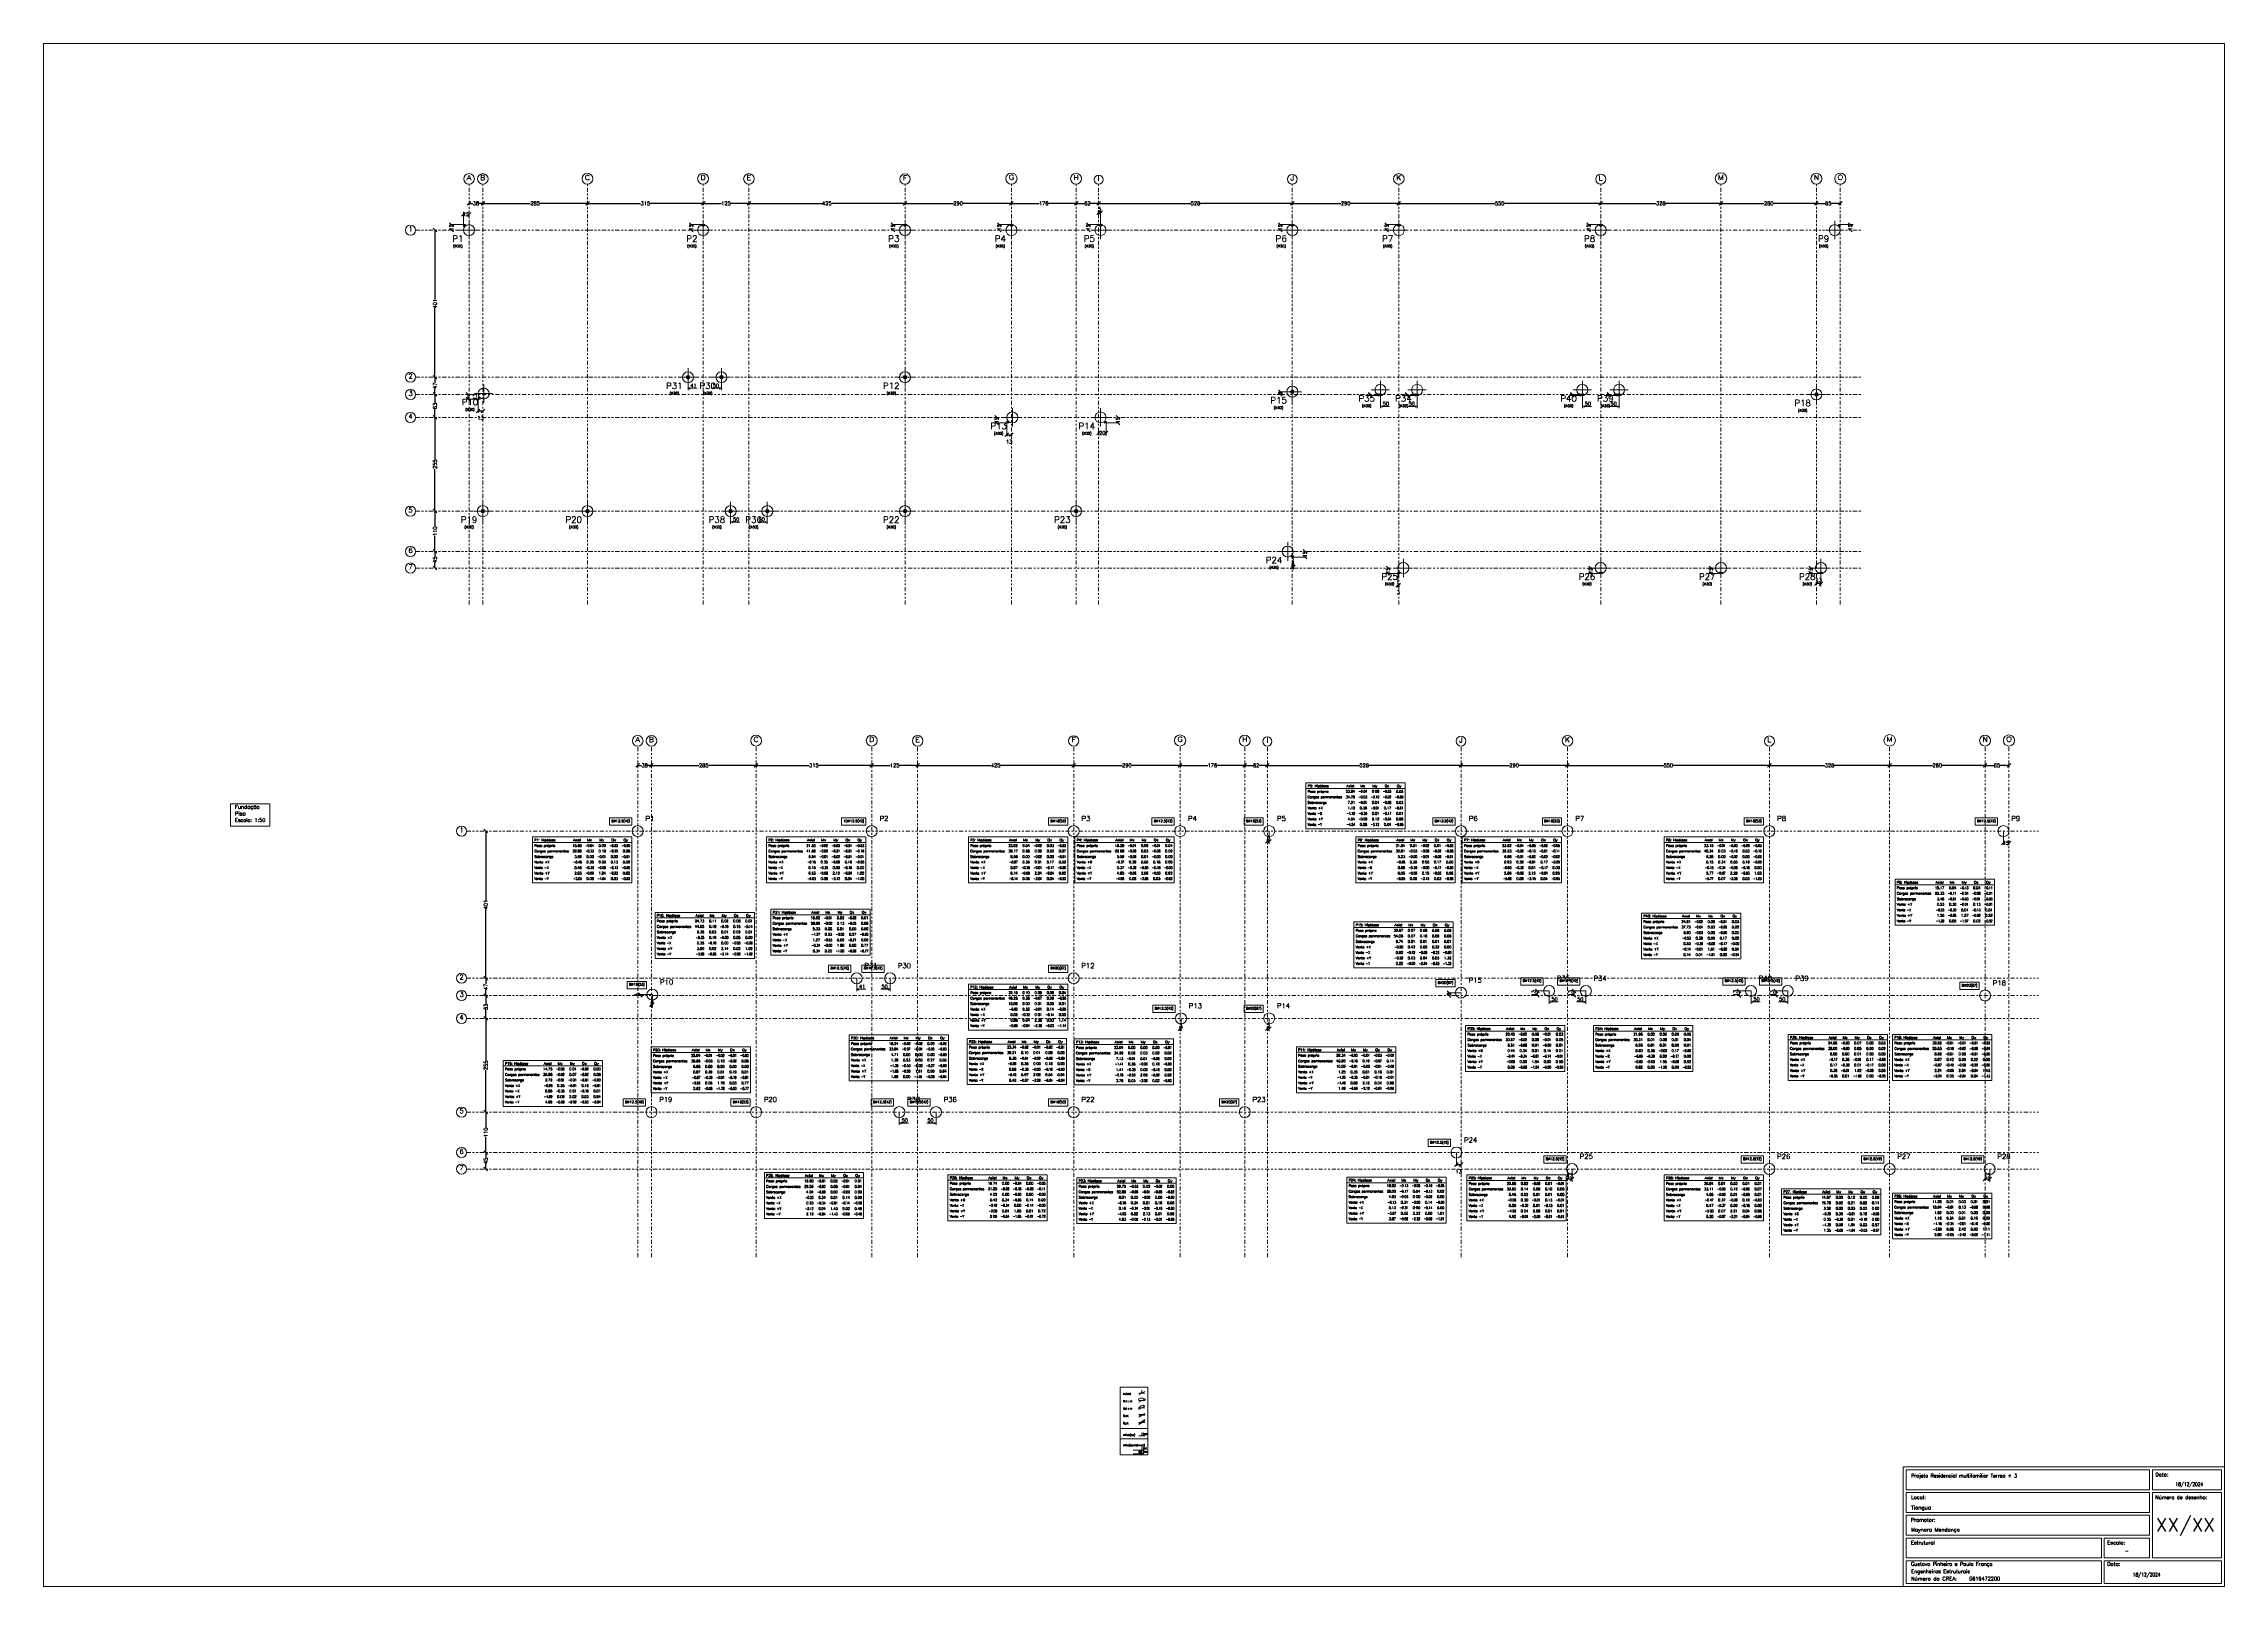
# Model space of a CAD drawing. Header units: metres. Extents: x 0 to 119, y 0 to 84.
import ezdxf
from ezdxf.enums import TextEntityAlignment as Align

# ---------------------------------------------------------------- set-up
doc = ezdxf.new("R2010")
doc.units = ezdxf.units.M
doc.linetypes.add('CYPE_RAYAPUNTOPUNTO', pattern=[0.45, 0.225, -0.075, 0, -0.075, 0, -0.075])
for name, color, linetype, lineweight in [('CARGCIM', 7, 'Continuous', 9), ('COTA_COTAS', 2, 'Continuous', 0), ('COTA_FORMAS', 3, 'CYPE_RAYAPUNTOPUNTO', 0), ('COTA_TEXTO', 2, 'Continuous', 0), ('COTAS_REF_LINHAS', 2, 'Continuous', 0), ('CYPE', 7, 'Continuous', 0), ('PILAR_BETAO', 2, 'Continuous', 20), ('PILAR_DIM', 4, 'Continuous', 20), ('PILAR_EIXOS', 1, 'Continuous', 0), ('PILAR_REF', 3, 'Continuous', 20), ('PONTO_FIXO', 1, 'Continuous', 0), ('QUAD_BORDA', 1, 'Continuous', 20), ('QUAD_LIMITES', 2, 'Continuous', 0), ('SEC_SECAO', 1, 'Continuous', 9), ('TABELAS', 1, 'Continuous', 9), ('TABLAS', 1, 'Continuous', 0)]:
    doc.layers.add(name, color=color, linetype=linetype, lineweight=lineweight)
doc.styles.add('CYPETXT', font='', dxfattribs={"height": 0.2})
doc.styles.add('CYPETXT_0.3', font='', dxfattribs={"height": 0.2})
doc.styles.get('CYPETXT').set_extended_font_data('romans')
doc.styles.get('CYPETXT_0.3').set_extended_font_data('romans')
doc.dimstyles.new('cype_oblique', dxfattribs={"dimtxt": 0.18, "dimasz": 0.18, "dimexe": 0.075, "dimexo": 0.075, "dimgap": 0, "dimtad": 0, "dimdec": 4, "dimzin": 0, "dimdsep": 46, "dimtxsty": 'CYPETXT_0.3', "dimblk": 'OBLIQUE', "dimtsz": 0.1, "dimcen": 0.09, "dimadec": 0, "dimazin": 0, "dimtfac": 1, "dimtdec": 4, "dimtofl": 0, "dimtmove": 2, "dimatfit": 3, "dimfxl": 1, "dimtolj": 1, "dimtzin": 0, "dimarcsym": 0})

# ---------------------------------------------------------------- blocks, each defined once
blk = doc.blocks.new('Eixos do pilar')
at = {"layer": 'PILAR_EIXOS'}
for p, q in [((-0.5, 0), (0.5, 0)), ((0, -0.5), (0, 0.5))]:
    blk.add_line(p, q, dxfattribs=at)
blk = doc.blocks.new('*D6')
at = {"layer": 'COTA_COTAS', "color": 0, "lineweight": -2, "transparency": 16777216}
for p, q in [((21.42, 56.25), (21.22, 56.45)), ((21.32, 56.35), (21.32, 56.06)), ((21.34, 56.35), (21.39, 56.35)), ((21.42, 55.35), (21.22, 55.55)), ((21.32, 55.45), (21.32, 55.73)), ((21.34, 55.45), (21.39, 55.45))]:
    blk.add_line(p, q, dxfattribs=at)
at = {"layer": 'Defpoints', "color": 0, "transparency": 16777216}
for p in [(21.27, 56.35), (21.32, 56.35), (21.27, 55.45)]:
    blk.add_point(p, dxfattribs=at)
at = {"layer": 'COTA_COTAS', "color": 0, "transparency": 16777216, "insert": (21.32, 55.9), "char_height": 0.2, "attachment_point": 5, "rotation": 90, "style": 'CYPETXT_0.3'}
blk.add_mtext('\\A1;45', dxfattribs=at)
blk = doc.blocks.new('_OBLIQUE')
at = {"color": 0, "linetype": 'ByBlock', "lineweight": -2}
blk.add_line((-0.5, -0.5), (0.5, 0.5), dxfattribs=at)
blk = doc.blocks.new('*D7')
at = {"layer": 'COTA_COTAS', "color": 0, "lineweight": -2, "transparency": 16777216}
for p, q in [((21.42, 58.45), (21.22, 58.65)), ((21.32, 58.55), (21.32, 57.69)), ((21.34, 58.55), (21.39, 58.55)), ((21.32, 56.35), (21.32, 57.2)), ((21.42, 56.25), (21.22, 56.45)), ((21.34, 56.35), (21.39, 56.35))]:
    blk.add_line(p, q, dxfattribs=at)
at = {"layer": 'Defpoints', "color": 0, "transparency": 16777216}
for p in [(21.27, 58.55), (21.32, 58.55), (21.27, 56.35)]:
    blk.add_point(p, dxfattribs=at)
at = {"layer": 'COTA_COTAS', "color": 0, "transparency": 16777216, "insert": (21.32, 57.45), "char_height": 0.2, "attachment_point": 5, "rotation": 90, "style": 'CYPETXT_0.3'}
blk.add_mtext('\\A1;110', dxfattribs=at)
blk = doc.blocks.new('*D8')
at = {"layer": 'COTA_COTAS', "color": 0, "lineweight": -2, "transparency": 16777216}
for p, q in [((21.42, 63.55), (21.22, 63.75)), ((21.32, 63.65), (21.32, 61.36)), ((21.34, 63.65), (21.39, 63.65)), ((21.32, 58.55), (21.32, 60.83)), ((21.42, 58.45), (21.22, 58.65)), ((21.34, 58.55), (21.39, 58.55))]:
    blk.add_line(p, q, dxfattribs=at)
at = {"layer": 'Defpoints', "color": 0, "transparency": 16777216}
for p in [(21.27, 63.65), (21.32, 63.65), (21.27, 58.55)]:
    blk.add_point(p, dxfattribs=at)
at = {"layer": 'COTA_COTAS', "color": 0, "transparency": 16777216, "insert": (21.32, 61.1), "char_height": 0.2, "attachment_point": 5, "rotation": 90, "style": 'CYPETXT_0.3'}
blk.add_mtext('\\A1;255', dxfattribs=at)
blk = doc.blocks.new('*D9')
at = {"layer": 'COTA_COTAS', "color": 0, "lineweight": -2, "transparency": 16777216}
for p, q in [((21.42, 64.8), (21.22, 65)), ((21.32, 64.9), (21.32, 64.43)), ((21.34, 64.9), (21.39, 64.9)), ((21.42, 63.55), (21.22, 63.75)), ((21.32, 63.65), (21.32, 64.11)), ((21.34, 63.65), (21.39, 63.65))]:
    blk.add_line(p, q, dxfattribs=at)
at = {"layer": 'Defpoints', "color": 0, "transparency": 16777216}
for p in [(21.27, 64.9), (21.32, 64.9), (21.27, 63.65)]:
    blk.add_point(p, dxfattribs=at)
at = {"layer": 'COTA_COTAS', "color": 0, "transparency": 16777216, "insert": (21.32, 64.27), "char_height": 0.2, "attachment_point": 5, "rotation": 90, "style": 'CYPETXT_0.3'}
blk.add_mtext('\\A1;63', dxfattribs=at)
blk = doc.blocks.new('*D10')
at = {"layer": 'COTA_COTAS', "color": 0, "lineweight": -2, "transparency": 16777216}
for p, q in [((21.42, 65.73), (21.22, 65.93)), ((21.32, 65.83), (21.32, 65.53)), ((21.34, 65.83), (21.39, 65.83)), ((21.42, 64.8), (21.22, 65)), ((21.32, 64.9), (21.32, 65.2)), ((21.34, 64.9), (21.39, 64.9))]:
    blk.add_line(p, q, dxfattribs=at)
at = {"layer": 'Defpoints', "color": 0, "transparency": 16777216}
for p in [(21.27, 65.83), (21.32, 65.83), (21.27, 64.9)]:
    blk.add_point(p, dxfattribs=at)
at = {"layer": 'COTA_COTAS', "color": 0, "transparency": 16777216, "insert": (21.32, 65.37), "char_height": 0.2, "attachment_point": 5, "rotation": 90, "style": 'CYPETXT_0.3'}
blk.add_mtext('\\A1;47', dxfattribs=at)
blk = doc.blocks.new('*D11')
at = {"layer": 'COTA_COTAS', "color": 0, "lineweight": -2, "transparency": 16777216}
for p, q in [((21.42, 73.75), (21.22, 73.95)), ((21.32, 73.85), (21.32, 70.07)), ((21.34, 73.85), (21.39, 73.85)), ((21.32, 65.83), (21.32, 69.61)), ((21.42, 65.73), (21.22, 65.93)), ((21.34, 65.83), (21.39, 65.83))]:
    blk.add_line(p, q, dxfattribs=at)
at = {"layer": 'Defpoints', "color": 0, "transparency": 16777216}
for p in [(21.27, 73.85), (21.32, 73.85), (21.27, 65.83)]:
    blk.add_point(p, dxfattribs=at)
at = {"layer": 'COTA_COTAS', "color": 0, "transparency": 16777216, "insert": (21.32, 69.84), "char_height": 0.2, "attachment_point": 5, "rotation": 90, "style": 'CYPETXT_0.3'}
blk.add_mtext('\\A1;401', dxfattribs=at)
blk = doc.blocks.new('*D12')
at = {"layer": 'COTA_COTAS', "color": 0, "lineweight": -2, "transparency": 16777216}
for p, q in [((23.07, 75.2), (23.27, 75.4)), ((23.17, 75.3), (23.39, 75.3)), ((23.17, 75.27), (23.17, 75.22)), ((23.93, 75.3), (23.71, 75.3)), ((23.83, 75.2), (24.03, 75.4)), ((23.93, 75.27), (23.93, 75.22))]:
    blk.add_line(p, q, dxfattribs=at)
at = {"layer": 'Defpoints', "color": 0, "transparency": 16777216}
for p in [(23.17, 75.35), (23.93, 75.35), (23.93, 75.3)]:
    blk.add_point(p, dxfattribs=at)
at = {"layer": 'COTA_COTAS', "color": 0, "transparency": 16777216, "insert": (23.55, 75.3), "char_height": 0.2, "attachment_point": 5, "style": 'CYPETXT_0.3'}
blk.add_mtext('\\A1;38', dxfattribs=at)
blk = doc.blocks.new('*D13')
at = {"layer": 'COTA_COTAS', "color": 0, "lineweight": -2, "transparency": 16777216}
for p, q in [((23.83, 75.2), (24.03, 75.4)), ((23.93, 75.3), (26.51, 75.3)), ((23.93, 75.27), (23.93, 75.22)), ((29.63, 75.3), (27.04, 75.3)), ((29.53, 75.2), (29.73, 75.4)), ((29.63, 75.27), (29.63, 75.22))]:
    blk.add_line(p, q, dxfattribs=at)
at = {"layer": 'Defpoints', "color": 0, "transparency": 16777216}
for p in [(23.93, 75.35), (29.63, 75.35), (29.63, 75.3)]:
    blk.add_point(p, dxfattribs=at)
at = {"layer": 'COTA_COTAS', "color": 0, "transparency": 16777216, "insert": (26.78, 75.3), "char_height": 0.2, "attachment_point": 5, "style": 'CYPETXT_0.3'}
blk.add_mtext('\\A1;285', dxfattribs=at)
blk = doc.blocks.new('*D14')
at = {"layer": 'COTA_COTAS', "color": 0, "lineweight": -2, "transparency": 16777216}
for p, q in [((29.53, 75.2), (29.73, 75.4)), ((29.63, 75.3), (32.51, 75.3)), ((29.63, 75.27), (29.63, 75.22)), ((35.93, 75.3), (33.04, 75.3)), ((35.83, 75.2), (36.03, 75.4)), ((35.93, 75.27), (35.93, 75.22))]:
    blk.add_line(p, q, dxfattribs=at)
at = {"layer": 'Defpoints', "color": 0, "transparency": 16777216}
for p in [(29.63, 75.35), (35.93, 75.35), (35.93, 75.3)]:
    blk.add_point(p, dxfattribs=at)
at = {"layer": 'COTA_COTAS', "color": 0, "transparency": 16777216, "insert": (32.78, 75.3), "char_height": 0.2, "attachment_point": 5, "style": 'CYPETXT_0.3'}
blk.add_mtext('\\A1;315', dxfattribs=at)
blk = doc.blocks.new('*D15')
at = {"layer": 'COTA_COTAS', "color": 0, "lineweight": -2, "transparency": 16777216}
for p, q in [((35.83, 75.2), (36.03, 75.4)), ((35.93, 75.3), (36.93, 75.3)), ((35.93, 75.27), (35.93, 75.22)), ((38.42, 75.3), (37.42, 75.3)), ((38.32, 75.2), (38.52, 75.4)), ((38.42, 75.27), (38.42, 75.22))]:
    blk.add_line(p, q, dxfattribs=at)
at = {"layer": 'Defpoints', "color": 0, "transparency": 16777216}
for p in [(35.93, 75.35), (38.42, 75.35), (38.42, 75.3)]:
    blk.add_point(p, dxfattribs=at)
at = {"layer": 'COTA_COTAS', "color": 0, "transparency": 16777216, "insert": (37.17, 75.3), "char_height": 0.2, "attachment_point": 5, "style": 'CYPETXT_0.3'}
blk.add_mtext('\\A1;125', dxfattribs=at)
blk = doc.blocks.new('*D16')
at = {"layer": 'COTA_COTAS', "color": 0, "lineweight": -2, "transparency": 16777216}
for p, q in [((38.32, 75.2), (38.52, 75.4)), ((38.42, 75.3), (42.41, 75.3)), ((38.42, 75.27), (38.42, 75.22)), ((46.92, 75.3), (42.94, 75.3)), ((46.82, 75.2), (47.02, 75.4)), ((46.92, 75.27), (46.92, 75.22))]:
    blk.add_line(p, q, dxfattribs=at)
at = {"layer": 'Defpoints', "color": 0, "transparency": 16777216}
for p in [(38.42, 75.35), (46.92, 75.35), (46.92, 75.3)]:
    blk.add_point(p, dxfattribs=at)
at = {"layer": 'COTA_COTAS', "color": 0, "transparency": 16777216, "insert": (42.67, 75.3), "char_height": 0.2, "attachment_point": 5, "style": 'CYPETXT_0.3'}
blk.add_mtext('\\A1;425', dxfattribs=at)
blk = doc.blocks.new('*D17')
at = {"layer": 'COTA_COTAS', "color": 0, "lineweight": -2, "transparency": 16777216}
for p, q in [((46.82, 75.2), (47.02, 75.4)), ((46.92, 75.3), (49.56, 75.3)), ((46.92, 75.27), (46.92, 75.22)), ((52.72, 75.3), (50.09, 75.3)), ((52.62, 75.2), (52.82, 75.4)), ((52.72, 75.27), (52.72, 75.22))]:
    blk.add_line(p, q, dxfattribs=at)
at = {"layer": 'Defpoints', "color": 0, "transparency": 16777216}
for p in [(46.92, 75.35), (52.72, 75.35), (52.72, 75.3)]:
    blk.add_point(p, dxfattribs=at)
at = {"layer": 'COTA_COTAS', "color": 0, "transparency": 16777216, "insert": (49.82, 75.3), "char_height": 0.2, "attachment_point": 5, "style": 'CYPETXT_0.3'}
blk.add_mtext('\\A1;290', dxfattribs=at)
blk = doc.blocks.new('*D18')
at = {"layer": 'COTA_COTAS', "color": 0, "lineweight": -2, "transparency": 16777216}
for p, q in [((52.62, 75.2), (52.82, 75.4)), ((52.72, 75.3), (54.24, 75.3)), ((52.72, 75.27), (52.72, 75.22)), ((56.25, 75.3), (54.73, 75.3)), ((56.15, 75.2), (56.35, 75.4)), ((56.25, 75.27), (56.25, 75.22))]:
    blk.add_line(p, q, dxfattribs=at)
at = {"layer": 'Defpoints', "color": 0, "transparency": 16777216}
for p in [(52.72, 75.35), (56.25, 75.35), (56.25, 75.3)]:
    blk.add_point(p, dxfattribs=at)
at = {"layer": 'COTA_COTAS', "color": 0, "transparency": 16777216, "insert": (54.48, 75.3), "char_height": 0.2, "attachment_point": 5, "style": 'CYPETXT_0.3'}
blk.add_mtext('\\A1;176', dxfattribs=at)
blk = doc.blocks.new('*D19')
at = {"layer": 'COTA_COTAS', "color": 0, "lineweight": -2, "transparency": 16777216}
for p, q in [((56.15, 75.2), (56.35, 75.4)), ((56.25, 75.3), (56.7, 75.3)), ((56.25, 75.27), (56.25, 75.22)), ((57.47, 75.3), (57.02, 75.3)), ((57.37, 75.2), (57.57, 75.4)), ((57.47, 75.27), (57.47, 75.22))]:
    blk.add_line(p, q, dxfattribs=at)
at = {"layer": 'Defpoints', "color": 0, "transparency": 16777216}
for p in [(56.25, 75.35), (57.47, 75.35), (57.47, 75.3)]:
    blk.add_point(p, dxfattribs=at)
at = {"layer": 'COTA_COTAS', "color": 0, "transparency": 16777216, "insert": (56.86, 75.3), "char_height": 0.2, "attachment_point": 5, "style": 'CYPETXT_0.3'}
blk.add_mtext('\\A1;62', dxfattribs=at)
blk = doc.blocks.new('*D20')
at = {"layer": 'COTA_COTAS', "color": 0, "lineweight": -2, "transparency": 16777216}
for p, q in [((57.37, 75.2), (57.57, 75.4)), ((57.47, 75.3), (62.49, 75.3)), ((57.47, 75.27), (57.47, 75.22)), ((68.03, 75.3), (63.01, 75.3)), ((67.93, 75.2), (68.13, 75.4)), ((68.03, 75.27), (68.03, 75.22))]:
    blk.add_line(p, q, dxfattribs=at)
at = {"layer": 'Defpoints', "color": 0, "transparency": 16777216}
for p in [(57.47, 75.35), (68.03, 75.35), (68.03, 75.3)]:
    blk.add_point(p, dxfattribs=at)
at = {"layer": 'COTA_COTAS', "color": 0, "transparency": 16777216, "insert": (62.75, 75.3), "char_height": 0.2, "attachment_point": 5, "style": 'CYPETXT_0.3'}
blk.add_mtext('\\A1;528', dxfattribs=at)
blk = doc.blocks.new('*D21')
at = {"layer": 'COTA_COTAS', "color": 0, "lineweight": -2, "transparency": 16777216}
for p, q in [((67.93, 75.2), (68.13, 75.4)), ((68.03, 75.3), (70.66, 75.3)), ((68.03, 75.27), (68.03, 75.22)), ((73.82, 75.3), (71.19, 75.3)), ((73.72, 75.2), (73.92, 75.4)), ((73.82, 75.27), (73.82, 75.22))]:
    blk.add_line(p, q, dxfattribs=at)
at = {"layer": 'Defpoints', "color": 0, "transparency": 16777216}
for p in [(68.03, 75.35), (73.82, 75.35), (73.82, 75.3)]:
    blk.add_point(p, dxfattribs=at)
at = {"layer": 'COTA_COTAS', "color": 0, "transparency": 16777216, "insert": (70.93, 75.3), "char_height": 0.2, "attachment_point": 5, "style": 'CYPETXT_0.3'}
blk.add_mtext('\\A1;290', dxfattribs=at)
blk = doc.blocks.new('*D22')
at = {"layer": 'COTA_COTAS', "color": 0, "lineweight": -2, "transparency": 16777216}
for p, q in [((73.72, 75.2), (73.92, 75.4)), ((73.82, 75.3), (79.06, 75.3)), ((73.82, 75.27), (73.82, 75.22)), ((84.82, 75.3), (79.59, 75.3)), ((84.73, 75.2), (84.92, 75.4)), ((84.82, 75.27), (84.82, 75.22))]:
    blk.add_line(p, q, dxfattribs=at)
at = {"layer": 'Defpoints', "color": 0, "transparency": 16777216}
for p in [(73.82, 75.35), (84.82, 75.35), (84.82, 75.3)]:
    blk.add_point(p, dxfattribs=at)
at = {"layer": 'COTA_COTAS', "color": 0, "transparency": 16777216, "insert": (79.32, 75.3), "char_height": 0.2, "attachment_point": 5, "style": 'CYPETXT_0.3'}
blk.add_mtext('\\A1;550', dxfattribs=at)
blk = doc.blocks.new('*D23')
at = {"layer": 'COTA_COTAS', "color": 0, "lineweight": -2, "transparency": 16777216}
for p, q in [((84.73, 75.2), (84.92, 75.4)), ((84.82, 75.3), (87.84, 75.3)), ((84.82, 75.27), (84.82, 75.22)), ((91.38, 75.3), (88.36, 75.3)), ((91.28, 75.2), (91.48, 75.4)), ((91.38, 75.27), (91.38, 75.22))]:
    blk.add_line(p, q, dxfattribs=at)
at = {"layer": 'Defpoints', "color": 0, "transparency": 16777216}
for p in [(84.82, 75.35), (91.38, 75.35), (91.38, 75.3)]:
    blk.add_point(p, dxfattribs=at)
at = {"layer": 'COTA_COTAS', "color": 0, "transparency": 16777216, "insert": (88.1, 75.3), "char_height": 0.2, "attachment_point": 5, "style": 'CYPETXT_0.3'}
blk.add_mtext('\\A1;328', dxfattribs=at)
blk = doc.blocks.new('*D24')
at = {"layer": 'COTA_COTAS', "color": 0, "lineweight": -2, "transparency": 16777216}
for p, q in [((91.28, 75.2), (91.48, 75.4)), ((91.38, 75.3), (93.71, 75.3)), ((91.38, 75.27), (91.38, 75.22)), ((96.57, 75.3), (94.24, 75.3)), ((96.47, 75.2), (96.67, 75.4)), ((96.57, 75.27), (96.57, 75.22))]:
    blk.add_line(p, q, dxfattribs=at)
at = {"layer": 'Defpoints', "color": 0, "transparency": 16777216}
for p in [(91.38, 75.35), (96.57, 75.35), (96.57, 75.3)]:
    blk.add_point(p, dxfattribs=at)
at = {"layer": 'COTA_COTAS', "color": 0, "transparency": 16777216, "insert": (93.98, 75.3), "char_height": 0.2, "attachment_point": 5, "style": 'CYPETXT_0.3'}
blk.add_mtext('\\A1;260', dxfattribs=at)
blk = doc.blocks.new('*D25')
at = {"layer": 'COTA_COTAS', "color": 0, "lineweight": -2, "transparency": 16777216}
for p, q in [((96.47, 75.2), (96.67, 75.4)), ((96.57, 75.3), (97.07, 75.3)), ((96.57, 75.27), (96.57, 75.22)), ((97.88, 75.3), (97.38, 75.3)), ((97.78, 75.2), (97.97, 75.4)), ((97.88, 75.27), (97.88, 75.22))]:
    blk.add_line(p, q, dxfattribs=at)
at = {"layer": 'Defpoints', "color": 0, "transparency": 16777216}
for p in [(96.57, 75.35), (97.88, 75.35), (97.88, 75.3)]:
    blk.add_point(p, dxfattribs=at)
at = {"layer": 'COTA_COTAS', "color": 0, "transparency": 16777216, "insert": (97.22, 75.3), "char_height": 0.2, "attachment_point": 5, "style": 'CYPETXT_0.3'}
blk.add_mtext('\\A1;65', dxfattribs=at)
blk = doc.blocks.new('Ponto fixo Cantos')
at = {"layer": 'PONTO_FIXO'}
h = blk.add_hatch(color=256, dxfattribs=at)
edge = h.paths.add_edge_path(flags=0)
edge.add_line((0, 0), (0.001, 0))
edge.add_arc((0, 0), 0.001, 0, 90)
edge.add_line((0, 0.001), (0, 0))
for p, q in [((0, 0.001), (0, 0)), ((0, 0), (0.001, 0))]:
    blk.add_line(p, q, dxfattribs=at)
blk.add_arc((0, 0), 0.001, 0, 90, dxfattribs=at)
blk = doc.blocks.new('*D26')
at = {"layer": 'COTA_COTAS', "color": 0, "lineweight": -2, "transparency": 16777216}
for p, q in [((98.53, 74.05), (98.33, 74.25)), ((98.53, 73.75), (98.33, 73.95)), ((98.4, 74.15), (98.35, 74.15)), ((98.4, 73.85), (98.35, 73.85)), ((98.43, 74.15), (98.43, 74.15)), ((98.43, 73.85), (98.43, 73.85))]:
    blk.add_line(p, q, dxfattribs=at)
at = {"layer": 'Defpoints', "color": 0, "transparency": 16777216}
for p in [(98.43, 73.85), (98.48, 74.15), (98.48, 73.85)]:
    blk.add_point(p, dxfattribs=at)
at = {"layer": 'COTA_COTAS', "color": 0, "transparency": 16777216, "insert": (98.43, 74), "char_height": 0.2, "attachment_point": 5, "rotation": 90, "style": 'CYPETXT_0.3'}
blk.add_mtext('\\A1;15', dxfattribs=at)
blk = doc.blocks.new('*D27')
at = {"layer": 'COTA_COTAS', "color": 0, "lineweight": -2, "transparency": 16777216}
for p, q in [((22.77, 74.6), (22.97, 74.8)), ((22.87, 74.7), (22.88, 74.7)), ((22.87, 74.67), (22.87, 74.62)), ((23.07, 74.6), (23.27, 74.8)), ((23.17, 74.7), (23.17, 74.7)), ((23.17, 74.67), (23.17, 74.62))]:
    blk.add_line(p, q, dxfattribs=at)
at = {"layer": 'Defpoints', "color": 0, "transparency": 16777216}
for p in [(22.87, 74.75), (23.17, 74.75), (23.17, 74.7)]:
    blk.add_point(p, dxfattribs=at)
at = {"layer": 'COTA_COTAS', "color": 0, "transparency": 16777216, "insert": (23.02, 74.7), "char_height": 0.2, "attachment_point": 5, "style": 'CYPETXT_0.3'}
blk.add_mtext('\\A1;15', dxfattribs=at)
blk = doc.blocks.new('*D28')
at = {"layer": 'COTA_COTAS', "color": 0, "lineweight": -2, "transparency": 16777216}
for p, q in [((22.32, 74.05), (22.12, 74.25)), ((22.32, 73.75), (22.12, 73.95)), ((22.2, 74.15), (22.15, 74.15)), ((22.2, 73.85), (22.15, 73.85)), ((22.22, 74.15), (22.22, 74.15)), ((22.22, 73.85), (22.22, 73.85))]:
    blk.add_line(p, q, dxfattribs=at)
at = {"layer": 'Defpoints', "color": 0, "transparency": 16777216}
for p in [(22.22, 73.85), (22.27, 74.15), (22.27, 73.85)]:
    blk.add_point(p, dxfattribs=at)
at = {"layer": 'COTA_COTAS', "color": 0, "transparency": 16777216, "insert": (22.22, 74), "char_height": 0.2, "attachment_point": 5, "rotation": 90, "style": 'CYPETXT_0.3'}
blk.add_mtext('\\A1;15', dxfattribs=at)
blk = doc.blocks.new('Ponto fixo face')
at = {"layer": 'PONTO_FIXO'}
h = blk.add_hatch(color=256, dxfattribs=at)
edge = h.paths.add_edge_path(flags=0)
edge.add_line((0, 0), (0.001, 0))
edge.add_arc((0, 0), 0.001, 0, 180)
edge.add_line((-0.001, 0), (0, 0))
for p, q in [((-0.001, 0), (0, 0)), ((0, 0), (0.001, 0))]:
    blk.add_line(p, q, dxfattribs=at)
blk.add_arc((0, 0), 0.001, 0, 180, dxfattribs=at)
blk = doc.blocks.new('*D29')
at = {"layer": 'COTA_COTAS', "color": 0, "lineweight": -2, "transparency": 16777216}
for p, q in [((35.38, 74.05), (35.18, 74.25)), ((35.38, 73.75), (35.18, 73.95)), ((35.25, 74.15), (35.2, 74.15)), ((35.25, 73.85), (35.2, 73.85)), ((35.28, 74.15), (35.28, 74.15)), ((35.28, 73.85), (35.28, 73.85))]:
    blk.add_line(p, q, dxfattribs=at)
at = {"layer": 'Defpoints', "color": 0, "transparency": 16777216}
for p in [(35.28, 73.85), (35.33, 74.15), (35.33, 73.85)]:
    blk.add_point(p, dxfattribs=at)
at = {"layer": 'COTA_COTAS', "color": 0, "transparency": 16777216, "insert": (35.28, 74), "char_height": 0.2, "attachment_point": 5, "rotation": 90, "style": 'CYPETXT_0.3'}
blk.add_mtext('\\A1;15', dxfattribs=at)
blk = doc.blocks.new('*D30')
at = {"layer": 'COTA_COTAS', "color": 0, "lineweight": -2, "transparency": 16777216}
for p, q in [((46.37, 74.05), (46.17, 74.25)), ((46.37, 73.75), (46.17, 73.95)), ((46.25, 74.15), (46.2, 74.15)), ((46.25, 73.85), (46.2, 73.85)), ((46.27, 74.15), (46.27, 74.15)), ((46.27, 73.85), (46.27, 73.85))]:
    blk.add_line(p, q, dxfattribs=at)
at = {"layer": 'Defpoints', "color": 0, "transparency": 16777216}
for p in [(46.27, 73.85), (46.32, 74.15), (46.32, 73.85)]:
    blk.add_point(p, dxfattribs=at)
at = {"layer": 'COTA_COTAS', "color": 0, "transparency": 16777216, "insert": (46.27, 74), "char_height": 0.2, "attachment_point": 5, "rotation": 90, "style": 'CYPETXT_0.3'}
blk.add_mtext('\\A1;15', dxfattribs=at)
blk = doc.blocks.new('*D31')
at = {"layer": 'COTA_COTAS', "color": 0, "lineweight": -2, "transparency": 16777216}
for p, q in [((52.17, 74.05), (51.97, 74.25)), ((52.17, 73.75), (51.97, 73.95)), ((52.05, 74.15), (52, 74.15)), ((52.05, 73.85), (52, 73.85)), ((52.07, 74.15), (52.07, 74.15)), ((52.07, 73.85), (52.07, 73.85))]:
    blk.add_line(p, q, dxfattribs=at)
at = {"layer": 'Defpoints', "color": 0, "transparency": 16777216}
for p in [(52.07, 73.85), (52.12, 74.15), (52.12, 73.85)]:
    blk.add_point(p, dxfattribs=at)
at = {"layer": 'COTA_COTAS', "color": 0, "transparency": 16777216, "insert": (52.07, 74), "char_height": 0.2, "attachment_point": 5, "rotation": 90, "style": 'CYPETXT_0.3'}
blk.add_mtext('\\A1;15', dxfattribs=at)
blk = doc.blocks.new('*D32')
at = {"layer": 'COTA_COTAS', "color": 0, "lineweight": -2, "transparency": 16777216}
for p, q in [((57.375, 74.69676), (57.575, 74.89676)), ((57.475, 74.69676), (57.675, 74.89676)), ((57.475, 74.82176), (57.475, 74.87176)), ((57.575, 74.82176), (57.575, 74.87176)), ((57.575, 74.79676), (57.475, 74.79676))]:
    blk.add_line(p, q, dxfattribs=at)
at = {"layer": 'Defpoints', "color": 0, "transparency": 16777216}
for p in [(57.475, 74.79676), (57.475, 74.74676), (57.575, 74.74676)]:
    blk.add_point(p, dxfattribs=at)
at = {"layer": 'COTA_COTAS', "color": 0, "transparency": 16777216, "insert": (57.525, 74.99676), "char_height": 0.2, "attachment_point": 5, "style": 'CYPETXT_0.3'}
blk.add_mtext('\\A1;5', dxfattribs=at)
blk = doc.blocks.new('*D33')
at = {"layer": 'COTA_COTAS', "color": 0, "lineweight": -2, "transparency": 16777216}
for p, q in [((57.02, 74.05), (56.82, 74.25)), ((57.02, 73.75), (56.82, 73.95)), ((56.9, 74.15), (56.85, 74.15)), ((56.9, 73.85), (56.85, 73.85)), ((56.92, 74.15), (56.92, 74.15)), ((56.92, 73.85), (56.92, 73.85))]:
    blk.add_line(p, q, dxfattribs=at)
at = {"layer": 'Defpoints', "color": 0, "transparency": 16777216}
for p in [(56.92, 73.85), (56.97, 74.15), (56.97, 73.85)]:
    blk.add_point(p, dxfattribs=at)
at = {"layer": 'COTA_COTAS', "color": 0, "transparency": 16777216, "insert": (56.92, 74), "char_height": 0.2, "attachment_point": 5, "rotation": 90, "style": 'CYPETXT_0.3'}
blk.add_mtext('\\A1;15', dxfattribs=at)
blk = doc.blocks.new('*D34')
at = {"layer": 'COTA_COTAS', "color": 0, "lineweight": -2, "transparency": 16777216}
for p, q in [((67.48, 74.05), (67.28, 74.25)), ((67.48, 73.75), (67.28, 73.95)), ((67.35, 74.15), (67.3, 74.15)), ((67.35, 73.85), (67.3, 73.85)), ((67.38, 74.15), (67.38, 74.15)), ((67.38, 73.85), (67.38, 73.85))]:
    blk.add_line(p, q, dxfattribs=at)
at = {"layer": 'Defpoints', "color": 0, "transparency": 16777216}
for p in [(67.38, 73.85), (67.43, 74.15), (67.43, 73.85)]:
    blk.add_point(p, dxfattribs=at)
at = {"layer": 'COTA_COTAS', "color": 0, "transparency": 16777216, "insert": (67.38, 74), "char_height": 0.2, "attachment_point": 5, "rotation": 90, "style": 'CYPETXT_0.3'}
blk.add_mtext('\\A1;15', dxfattribs=at)
blk = doc.blocks.new('*D35')
at = {"layer": 'COTA_COTAS', "color": 0, "lineweight": -2, "transparency": 16777216}
for p, q in [((73.27, 74.05), (73.07, 74.25)), ((73.27, 73.75), (73.07, 73.95)), ((73.15, 74.15), (73.1, 74.15)), ((73.15, 73.85), (73.1, 73.85)), ((73.17, 74.15), (73.17, 74.15)), ((73.17, 73.85), (73.17, 73.85))]:
    blk.add_line(p, q, dxfattribs=at)
at = {"layer": 'Defpoints', "color": 0, "transparency": 16777216}
for p in [(73.17, 73.85), (73.22, 74.15), (73.22, 73.85)]:
    blk.add_point(p, dxfattribs=at)
at = {"layer": 'COTA_COTAS', "color": 0, "transparency": 16777216, "insert": (73.17, 74), "char_height": 0.2, "attachment_point": 5, "rotation": 90, "style": 'CYPETXT_0.3'}
blk.add_mtext('\\A1;15', dxfattribs=at)
blk = doc.blocks.new('*D36')
at = {"layer": 'COTA_COTAS', "color": 0, "lineweight": -2, "transparency": 16777216}
for p, q in [((84.27, 74.05), (84.07, 74.25)), ((84.27, 73.75), (84.07, 73.95)), ((84.15, 74.15), (84.1, 74.15)), ((84.15, 73.85), (84.1, 73.85)), ((84.17, 74.15), (84.17, 74.15)), ((84.17, 73.85), (84.17, 73.85))]:
    blk.add_line(p, q, dxfattribs=at)
at = {"layer": 'Defpoints', "color": 0, "transparency": 16777216}
for p in [(84.17, 73.85), (84.22, 74.15), (84.22, 73.85)]:
    blk.add_point(p, dxfattribs=at)
at = {"layer": 'COTA_COTAS', "color": 0, "transparency": 16777216, "insert": (84.17, 74), "char_height": 0.2, "attachment_point": 5, "rotation": 90, "style": 'CYPETXT_0.3'}
blk.add_mtext('\\A1;15', dxfattribs=at)
blk = doc.blocks.new('*D37')
at = {"layer": 'COTA_COTAS', "color": 0, "lineweight": -2, "transparency": 16777216}
for p, q in [((23.57, 63.9), (23.77, 64.1)), ((23.67, 64), (23.93, 64)), ((23.67, 63.97), (23.67, 63.92)), ((23.83, 63.9), (24.03, 64.1)), ((23.93, 63.97), (23.93, 63.92))]:
    blk.add_line(p, q, dxfattribs=at)
at = {"layer": 'Defpoints', "color": 0, "transparency": 16777216}
for p in [(23.67, 64.05), (23.93, 64.05), (23.93, 64)]:
    blk.add_point(p, dxfattribs=at)
at = {"layer": 'COTA_COTAS', "color": 0, "transparency": 16777216, "insert": (23.8, 63.62), "char_height": 0.2, "attachment_point": 5, "style": 'CYPETXT_0.3'}
blk.add_mtext('\\A1;13', dxfattribs=at)
blk = doc.blocks.new('*D38')
at = {"layer": 'COTA_COTAS', "color": 0, "lineweight": -2, "transparency": 16777216}
for p, q in [((23.22, 64.8), (23.02, 65)), ((23.22, 64.55), (23.02, 64.75)), ((23.12, 64.65), (23.12, 64.9)), ((23.15, 64.9), (23.2, 64.9)), ((23.15, 64.65), (23.2, 64.65))]:
    blk.add_line(p, q, dxfattribs=at)
at = {"layer": 'Defpoints', "color": 0, "transparency": 16777216}
for p in [(23.07, 64.9), (23.07, 64.65), (23.12, 64.9)]:
    blk.add_point(p, dxfattribs=at)
at = {"layer": 'COTA_COTAS', "color": 0, "transparency": 16777216, "insert": (23.5, 64.77), "char_height": 0.2, "attachment_point": 5, "rotation": 90, "style": 'CYPETXT_0.3'}
blk.add_mtext('\\A1;13', dxfattribs=at)
blk = doc.blocks.new('Ponto fixo Centro')
at = {"layer": 'PONTO_FIXO'}
h = blk.add_hatch(color=256, dxfattribs=at)
edge = h.paths.add_edge_path(flags=0)
edge.add_arc((0, 0), 0.001, 0, 360)
blk.add_circle((0, 0), 0.001, dxfattribs=at)
blk = doc.blocks.new('*D39')
at = {"layer": 'COTA_COTAS', "color": 0, "lineweight": -2, "transparency": 16777216}
for p, q in [((96.475, 54.49676), (96.675, 54.69676)), ((96.575, 54.62176), (96.575, 54.67176)), ((96.725, 54.49676), (96.925, 54.69676)), ((96.825, 54.62176), (96.825, 54.67176)), ((96.825, 54.59676), (96.575, 54.59676))]:
    blk.add_line(p, q, dxfattribs=at)
at = {"layer": 'Defpoints', "color": 0, "transparency": 16777216}
for p in [(96.575, 54.59676), (96.575, 54.54676), (96.825, 54.54676)]:
    blk.add_point(p, dxfattribs=at)
at = {"layer": 'COTA_COTAS', "color": 0, "transparency": 16777216, "insert": (96.7, 54.79676), "char_height": 0.2, "attachment_point": 5, "style": 'CYPETXT_0.3'}
blk.add_mtext('\\A1;13', dxfattribs=at)
blk = doc.blocks.new('*D40')
at = {"layer": 'COTA_COTAS', "color": 0, "lineweight": -2, "transparency": 16777216}
for p, q in [((96.37, 55.35), (96.17, 55.55)), ((96.37, 55.05), (96.17, 55.25)), ((96.27, 55.45), (96.27, 55.45)), ((96.27, 55.15), (96.27, 55.15)), ((96.3, 55.45), (96.35, 55.45)), ((96.3, 55.15), (96.35, 55.15))]:
    blk.add_line(p, q, dxfattribs=at)
at = {"layer": 'Defpoints', "color": 0, "transparency": 16777216}
for p in [(96.22, 55.45), (96.22, 55.15), (96.27, 55.45)]:
    blk.add_point(p, dxfattribs=at)
at = {"layer": 'COTA_COTAS', "color": 0, "transparency": 16777216, "insert": (96.27, 55.3), "char_height": 0.2, "attachment_point": 5, "rotation": 90, "style": 'CYPETXT_0.3'}
blk.add_mtext('\\A1;15', dxfattribs=at)
blk = doc.blocks.new('*D41')
at = {"layer": 'COTA_COTAS', "color": 0, "lineweight": -2, "transparency": 16777216}
for p, q in [((90.93, 55.35), (90.73, 55.55)), ((90.93, 55.05), (90.73, 55.25)), ((90.83, 55.45), (90.83, 55.45)), ((90.83, 55.15), (90.83, 55.15)), ((90.85, 55.45), (90.9, 55.45)), ((90.85, 55.15), (90.9, 55.15))]:
    blk.add_line(p, q, dxfattribs=at)
at = {"layer": 'Defpoints', "color": 0, "transparency": 16777216}
for p in [(90.78, 55.45), (90.78, 55.15), (90.83, 55.45)]:
    blk.add_point(p, dxfattribs=at)
at = {"layer": 'COTA_COTAS', "color": 0, "transparency": 16777216, "insert": (90.83, 55.3), "char_height": 0.2, "attachment_point": 5, "rotation": 90, "style": 'CYPETXT_0.3'}
blk.add_mtext('\\A1;15', dxfattribs=at)
blk = doc.blocks.new('*D42')
at = {"layer": 'COTA_COTAS', "color": 0, "lineweight": -2, "transparency": 16777216}
for p, q in [((84.37, 55.35), (84.17, 55.55)), ((84.37, 55.05), (84.17, 55.25)), ((84.27, 55.45), (84.27, 55.45)), ((84.27, 55.15), (84.27, 55.15)), ((84.3, 55.45), (84.35, 55.45)), ((84.3, 55.15), (84.35, 55.15))]:
    blk.add_line(p, q, dxfattribs=at)
at = {"layer": 'Defpoints', "color": 0, "transparency": 16777216}
for p in [(84.22, 55.45), (84.22, 55.15), (84.27, 55.45)]:
    blk.add_point(p, dxfattribs=at)
at = {"layer": 'COTA_COTAS', "color": 0, "transparency": 16777216, "insert": (84.27, 55.3), "char_height": 0.2, "attachment_point": 5, "rotation": 90, "style": 'CYPETXT_0.3'}
blk.add_mtext('\\A1;15', dxfattribs=at)
blk = doc.blocks.new('*D43')
at = {"layer": 'COTA_COTAS', "color": 0, "lineweight": -2, "transparency": 16777216}
for p, q in [((73.67, 54.4), (73.87, 54.6)), ((73.72, 54.4), (73.92, 54.6)), ((73.77, 54.5), (73.82, 54.5)), ((73.77, 54.47), (73.77, 54.42)), ((73.82, 54.47), (73.82, 54.42))]:
    blk.add_line(p, q, dxfattribs=at)
at = {"layer": 'Defpoints', "color": 0, "transparency": 16777216}
for p in [(73.77, 54.55), (73.82, 54.55), (73.82, 54.5)]:
    blk.add_point(p, dxfattribs=at)
at = {"layer": 'COTA_COTAS', "color": 0, "transparency": 16777216, "insert": (73.8, 54.12), "char_height": 0.2, "attachment_point": 5, "style": 'CYPETXT_0.3'}
blk.add_mtext('\\A1;3', dxfattribs=at)
blk = doc.blocks.new('*D44')
at = {"layer": 'COTA_COTAS', "color": 0, "lineweight": -2, "transparency": 16777216}
for p, q in [((73.33, 55.35), (73.13, 55.55)), ((73.33, 55.05), (73.13, 55.25)), ((73.23, 55.45), (73.23, 55.45)), ((73.23, 55.15), (73.23, 55.15)), ((73.25, 55.45), (73.3, 55.45)), ((73.25, 55.15), (73.3, 55.15))]:
    blk.add_line(p, q, dxfattribs=at)
at = {"layer": 'Defpoints', "color": 0, "transparency": 16777216}
for p in [(73.18, 55.45), (73.18, 55.15), (73.23, 55.45)]:
    blk.add_point(p, dxfattribs=at)
at = {"layer": 'COTA_COTAS', "color": 0, "transparency": 16777216, "insert": (73.23, 55.3), "char_height": 0.2, "attachment_point": 5, "rotation": 90, "style": 'CYPETXT_0.3'}
blk.add_mtext('\\A1;15', dxfattribs=at)
blk = doc.blocks.new('*D45')
at = {"layer": 'COTA_COTAS', "color": 0, "lineweight": -2, "transparency": 16777216}
for p, q in [((67.925, 55.39676), (68.125, 55.59676)), ((67.975, 55.39676), (68.175, 55.59676)), ((68.025, 55.52176), (68.025, 55.57176)), ((68.075, 55.49676), (68.025, 55.49676)), ((68.075, 55.52176), (68.075, 55.57176))]:
    blk.add_line(p, q, dxfattribs=at)
at = {"layer": 'Defpoints', "color": 0, "transparency": 16777216}
for p in [(68.025, 55.49676), (68.025, 55.44676), (68.075, 55.44676)]:
    blk.add_point(p, dxfattribs=at)
at = {"layer": 'COTA_COTAS', "color": 0, "transparency": 16777216, "insert": (68.05, 55.69676), "char_height": 0.2, "attachment_point": 5, "style": 'CYPETXT_0.3'}
blk.add_mtext('\\A1;3', dxfattribs=at)
blk = doc.blocks.new('*D46')
at = {"layer": 'COTA_COTAS', "color": 0, "lineweight": -2, "transparency": 16777216}
for p, q in [((68.82, 56.25), (68.62, 56.45)), ((68.82, 55.95), (68.62, 56.15)), ((68.72, 56.35), (68.72, 56.35)), ((68.72, 56.05), (68.72, 56.05)), ((68.75, 56.35), (68.8, 56.35)), ((68.75, 56.05), (68.8, 56.05))]:
    blk.add_line(p, q, dxfattribs=at)
at = {"layer": 'Defpoints', "color": 0, "transparency": 16777216}
for p in [(68.67, 56.35), (68.67, 56.05), (68.72, 56.35)]:
    blk.add_point(p, dxfattribs=at)
at = {"layer": 'COTA_COTAS', "color": 0, "transparency": 16777216, "insert": (68.72, 56.2), "char_height": 0.2, "attachment_point": 5, "rotation": 90, "style": 'CYPETXT_0.3'}
blk.add_mtext('\\A1;15', dxfattribs=at)
blk = doc.blocks.new('*D47')
at = {"layer": 'COTA_COTAS', "color": 0, "lineweight": -2, "transparency": 16777216}
for p, q in [((67.48, 64.95), (67.28, 65.15)), ((67.48, 64.8), (67.28, 65)), ((67.35, 65.05), (67.3, 65.05)), ((67.35, 64.9), (67.3, 64.9)), ((67.38, 65.05), (67.38, 65.04)), ((67.38, 64.9), (67.38, 64.9))]:
    blk.add_line(p, q, dxfattribs=at)
at = {"layer": 'Defpoints', "color": 0, "transparency": 16777216}
for p in [(67.38, 64.9), (67.43, 65.05), (67.43, 64.9)]:
    blk.add_point(p, dxfattribs=at)
at = {"layer": 'COTA_COTAS', "color": 0, "transparency": 16777216, "insert": (67.38, 64.97), "char_height": 0.2, "attachment_point": 5, "rotation": 90, "style": 'CYPETXT_0.3'}
blk.add_mtext('\\A1;8', dxfattribs=at)
blk = doc.blocks.new('*D48')
at = {"layer": 'COTA_COTAS', "color": 0, "lineweight": -2, "transparency": 16777216}
for p, q in [((52.37, 62.6), (52.57, 62.8)), ((52.47, 62.7), (52.72, 62.7)), ((52.47, 62.67), (52.47, 62.62)), ((52.62, 62.6), (52.82, 62.8)), ((52.72, 62.67), (52.72, 62.62))]:
    blk.add_line(p, q, dxfattribs=at)
at = {"layer": 'Defpoints', "color": 0, "transparency": 16777216}
for p in [(52.47, 62.75), (52.72, 62.75), (52.72, 62.7)]:
    blk.add_point(p, dxfattribs=at)
at = {"layer": 'COTA_COTAS', "color": 0, "transparency": 16777216, "insert": (52.6, 62.32), "char_height": 0.2, "attachment_point": 5, "style": 'CYPETXT_0.3'}
blk.add_mtext('\\A1;13', dxfattribs=at)
blk = doc.blocks.new('*D49')
at = {"layer": 'COTA_COTAS', "color": 0, "lineweight": -2, "transparency": 16777216}
for p, q in [((52.02, 63.55), (51.82, 63.75)), ((52.02, 63.25), (51.82, 63.45)), ((51.92, 63.65), (51.92, 63.65)), ((51.92, 63.35), (51.92, 63.35)), ((51.95, 63.65), (52, 63.65)), ((51.95, 63.35), (52, 63.35))]:
    blk.add_line(p, q, dxfattribs=at)
at = {"layer": 'Defpoints', "color": 0, "transparency": 16777216}
for p in [(51.87, 63.65), (51.87, 63.35), (51.92, 63.65)]:
    blk.add_point(p, dxfattribs=at)
at = {"layer": 'COTA_COTAS', "color": 0, "transparency": 16777216, "insert": (51.92, 63.5), "char_height": 0.2, "attachment_point": 5, "rotation": 90, "style": 'CYPETXT_0.3'}
blk.add_mtext('\\A1;15', dxfattribs=at)
blk = doc.blocks.new('*D50')
at = {"layer": 'COTA_COTAS', "color": 0, "lineweight": -2, "transparency": 16777216}
for p, q in [((57.37, 62.7), (57.57, 62.9)), ((57.47, 62.82), (57.47, 62.87)), ((57.47, 62.8), (57.51, 62.8)), ((57.77, 62.7), (57.97, 62.9)), ((57.87, 62.8), (57.84, 62.8)), ((57.87, 62.82), (57.87, 62.87))]:
    blk.add_line(p, q, dxfattribs=at)
at = {"layer": 'Defpoints', "color": 0, "transparency": 16777216}
for p in [(57.47, 62.8), (57.47, 62.75), (57.87, 62.75)]:
    blk.add_point(p, dxfattribs=at)
at = {"layer": 'COTA_COTAS', "color": 0, "transparency": 16777216, "insert": (57.67, 62.8), "char_height": 0.2, "attachment_point": 5, "style": 'CYPETXT_0.3'}
blk.add_mtext('\\A1;20', dxfattribs=at)
blk = doc.blocks.new('*D51')
at = {"layer": 'COTA_COTAS', "color": 0, "lineweight": -2, "transparency": 16777216}
for p, q in [((58.62, 63.55), (58.42, 63.75)), ((58.62, 63.25), (58.42, 63.45)), ((58.52, 63.65), (58.52, 63.65)), ((58.52, 63.35), (58.52, 63.35)), ((58.55, 63.65), (58.6, 63.65)), ((58.55, 63.35), (58.6, 63.35))]:
    blk.add_line(p, q, dxfattribs=at)
at = {"layer": 'Defpoints', "color": 0, "transparency": 16777216}
for p in [(58.47, 63.65), (58.47, 63.35), (58.52, 63.65)]:
    blk.add_point(p, dxfattribs=at)
at = {"layer": 'COTA_COTAS', "color": 0, "transparency": 16777216, "insert": (58.52, 63.5), "char_height": 0.2, "attachment_point": 5, "rotation": 90, "style": 'CYPETXT_0.3'}
blk.add_mtext('\\A1;15', dxfattribs=at)
blk = doc.blocks.new('*D52')
at = {"layer": 'COTA_COTAS', "color": 0, "lineweight": -2, "transparency": 16777216}
for p, q in [((74.37, 64.8), (74.17, 65)), ((74.37, 64.75), (74.17, 64.95)), ((74.27, 64.85), (74.27, 64.9)), ((74.3, 64.9), (74.35, 64.9)), ((74.3, 64.85), (74.35, 64.85))]:
    blk.add_line(p, q, dxfattribs=at)
at = {"layer": 'Defpoints', "color": 0, "transparency": 16777216}
for p in [(74.22, 64.9), (74.22, 64.85), (74.27, 64.9)]:
    blk.add_point(p, dxfattribs=at)
at = {"layer": 'COTA_COTAS', "color": 0, "transparency": 16777216, "insert": (74.65, 64.87), "char_height": 0.2, "attachment_point": 5, "rotation": 90, "style": 'CYPETXT_0.3'}
blk.add_mtext('\\A1;3', dxfattribs=at)
blk = doc.blocks.new('*D53')
at = {"layer": 'COTA_COTAS', "color": 0, "lineweight": -2, "transparency": 16777216}
for p, q in [((72.37, 64.8), (72.17, 65)), ((72.37, 64.75), (72.17, 64.95)), ((72.27, 64.85), (72.27, 64.9)), ((72.3, 64.9), (72.35, 64.9)), ((72.3, 64.85), (72.35, 64.85))]:
    blk.add_line(p, q, dxfattribs=at)
at = {"layer": 'Defpoints', "color": 0, "transparency": 16777216}
for p in [(72.22, 64.9), (72.22, 64.85), (72.27, 64.9)]:
    blk.add_point(p, dxfattribs=at)
at = {"layer": 'COTA_COTAS', "color": 0, "transparency": 16777216, "insert": (72.65, 64.87), "char_height": 0.2, "attachment_point": 5, "rotation": 90, "style": 'CYPETXT_0.3'}
blk.add_mtext('\\A1;3', dxfattribs=at)
blk = doc.blocks.new('*D54')
at = {"layer": 'COTA_COTAS', "color": 0, "lineweight": -2, "transparency": 16777216}
for p, q in [((85.38, 64.8), (85.18, 65)), ((85.38, 64.75), (85.18, 64.95)), ((85.28, 64.85), (85.28, 64.9)), ((85.3, 64.9), (85.35, 64.9)), ((85.3, 64.85), (85.35, 64.85))]:
    blk.add_line(p, q, dxfattribs=at)
at = {"layer": 'Defpoints', "color": 0, "transparency": 16777216}
for p in [(85.23, 64.9), (85.23, 64.85), (85.28, 64.9)]:
    blk.add_point(p, dxfattribs=at)
at = {"layer": 'COTA_COTAS', "color": 0, "transparency": 16777216, "insert": (85.65, 64.87), "char_height": 0.2, "attachment_point": 5, "rotation": 90, "style": 'CYPETXT_0.3'}
blk.add_mtext('\\A1;3', dxfattribs=at)
blk = doc.blocks.new('*D55')
at = {"layer": 'COTA_COTAS', "color": 0, "lineweight": -2, "transparency": 16777216}
for p, q in [((83.37, 64.8), (83.17, 65)), ((83.37, 64.75), (83.17, 64.95)), ((83.27, 64.85), (83.27, 64.9)), ((83.3, 64.9), (83.35, 64.9)), ((83.3, 64.85), (83.35, 64.85))]:
    blk.add_line(p, q, dxfattribs=at)
at = {"layer": 'Defpoints', "color": 0, "transparency": 16777216}
for p in [(83.22, 64.9), (83.22, 64.85), (83.27, 64.9)]:
    blk.add_point(p, dxfattribs=at)
at = {"layer": 'COTA_COTAS', "color": 0, "transparency": 16777216, "insert": (83.65, 64.87), "char_height": 0.2, "attachment_point": 5, "rotation": 90, "style": 'CYPETXT_0.3'}
blk.add_mtext('\\A1;3', dxfattribs=at)
blk = doc.blocks.new('*D56')
at = {"layer": 'COTA_COTAS', "color": 0, "lineweight": -2, "transparency": 16777216}
for p, q in [((24.19, 23.52), (23.99, 23.72)), ((24.19, 22.62), (23.99, 22.82)), ((24.09, 23.62), (24.09, 23.34)), ((24.09, 22.72), (24.09, 23.01)), ((24.12, 23.62), (24.17, 23.62)), ((24.12, 22.72), (24.17, 22.72))]:
    blk.add_line(p, q, dxfattribs=at)
at = {"layer": 'Defpoints', "color": 0, "transparency": 16777216}
for p in [(24.04, 23.62), (24.04, 22.72), (24.09, 23.62)]:
    blk.add_point(p, dxfattribs=at)
at = {"layer": 'COTA_COTAS', "color": 0, "transparency": 16777216, "insert": (24.09, 23.17), "char_height": 0.2, "attachment_point": 5, "rotation": 90, "style": 'CYPETXT_0.3'}
blk.add_mtext('\\A1;45', dxfattribs=at)
blk = doc.blocks.new('*D57')
at = {"layer": 'COTA_COTAS', "color": 0, "lineweight": -2, "transparency": 16777216}
for p, q in [((24.19, 25.72), (23.99, 25.92)), ((24.09, 25.82), (24.09, 24.97)), ((24.12, 25.82), (24.17, 25.82)), ((24.09, 23.62), (24.09, 24.48)), ((24.19, 23.52), (23.99, 23.72)), ((24.12, 23.62), (24.17, 23.62))]:
    blk.add_line(p, q, dxfattribs=at)
at = {"layer": 'Defpoints', "color": 0, "transparency": 16777216}
for p in [(24.04, 25.82), (24.09, 25.82), (24.04, 23.62)]:
    blk.add_point(p, dxfattribs=at)
at = {"layer": 'COTA_COTAS', "color": 0, "transparency": 16777216, "insert": (24.09, 24.72), "char_height": 0.2, "attachment_point": 5, "rotation": 90, "style": 'CYPETXT_0.3'}
blk.add_mtext('\\A1;110', dxfattribs=at)
blk = doc.blocks.new('*D58')
at = {"layer": 'COTA_COTAS', "color": 0, "lineweight": -2, "transparency": 16777216}
for p, q in [((24.19, 30.82), (23.99, 31.02)), ((24.09, 30.92), (24.09, 28.63)), ((24.12, 30.92), (24.17, 30.92)), ((24.09, 25.82), (24.09, 28.11)), ((24.19, 25.72), (23.99, 25.92)), ((24.12, 25.82), (24.17, 25.82))]:
    blk.add_line(p, q, dxfattribs=at)
at = {"layer": 'Defpoints', "color": 0, "transparency": 16777216}
for p in [(24.04, 30.92), (24.09, 30.92), (24.04, 25.82)]:
    blk.add_point(p, dxfattribs=at)
at = {"layer": 'COTA_COTAS', "color": 0, "transparency": 16777216, "insert": (24.09, 28.37), "char_height": 0.2, "attachment_point": 5, "rotation": 90, "style": 'CYPETXT_0.3'}
blk.add_mtext('\\A1;255', dxfattribs=at)
blk = doc.blocks.new('*D59')
at = {"layer": 'COTA_COTAS', "color": 0, "lineweight": -2, "transparency": 16777216}
for p, q in [((24.19, 32.07), (23.99, 32.27)), ((24.09, 32.17), (24.09, 31.71)), ((24.12, 32.17), (24.17, 32.17)), ((24.19, 30.82), (23.99, 31.02)), ((24.09, 30.92), (24.09, 31.39)), ((24.12, 30.92), (24.17, 30.92))]:
    blk.add_line(p, q, dxfattribs=at)
at = {"layer": 'Defpoints', "color": 0, "transparency": 16777216}
for p in [(24.04, 32.17), (24.09, 32.17), (24.04, 30.92)]:
    blk.add_point(p, dxfattribs=at)
at = {"layer": 'COTA_COTAS', "color": 0, "transparency": 16777216, "insert": (24.09, 31.55), "char_height": 0.2, "attachment_point": 5, "rotation": 90, "style": 'CYPETXT_0.3'}
blk.add_mtext('\\A1;63', dxfattribs=at)
blk = doc.blocks.new('*D60')
at = {"layer": 'COTA_COTAS', "color": 0, "lineweight": -2, "transparency": 16777216}
for p, q in [((24.19, 33.01), (23.99, 33.21)), ((24.19, 32.07), (23.99, 32.27)), ((24.09, 33.11), (24.09, 32.81)), ((24.09, 32.17), (24.09, 32.48)), ((24.12, 33.11), (24.17, 33.11)), ((24.12, 32.17), (24.17, 32.17))]:
    blk.add_line(p, q, dxfattribs=at)
at = {"layer": 'Defpoints', "color": 0, "transparency": 16777216}
for p in [(24.04, 33.11), (24.04, 32.17), (24.09, 33.11)]:
    blk.add_point(p, dxfattribs=at)
at = {"layer": 'COTA_COTAS', "color": 0, "transparency": 16777216, "insert": (24.09, 32.64), "char_height": 0.2, "attachment_point": 5, "rotation": 90, "style": 'CYPETXT_0.3'}
blk.add_mtext('\\A1;47', dxfattribs=at)
blk = doc.blocks.new('*D61')
at = {"layer": 'COTA_COTAS', "color": 0, "lineweight": -2, "transparency": 16777216}
for p, q in [((24.19, 41.02), (23.99, 41.22)), ((24.09, 41.12), (24.09, 37.35)), ((24.12, 41.12), (24.17, 41.12)), ((24.09, 33.11), (24.09, 36.88)), ((24.19, 33.01), (23.99, 33.21)), ((24.12, 33.11), (24.17, 33.11))]:
    blk.add_line(p, q, dxfattribs=at)
at = {"layer": 'Defpoints', "color": 0, "transparency": 16777216}
for p in [(24.04, 41.12), (24.09, 41.12), (24.04, 33.11)]:
    blk.add_point(p, dxfattribs=at)
at = {"layer": 'COTA_COTAS', "color": 0, "transparency": 16777216, "insert": (24.09, 37.12), "char_height": 0.2, "attachment_point": 5, "rotation": 90, "style": 'CYPETXT_0.3'}
blk.add_mtext('\\A1;401', dxfattribs=at)
blk = doc.blocks.new('*D62')
at = {"layer": 'COTA_COTAS', "color": 0, "lineweight": -2, "transparency": 16777216}
for p, q in [((32.26, 44.6), (32.46, 44.8)), ((32.36, 44.7), (32.57, 44.7)), ((32.36, 44.68), (32.36, 44.63)), ((33.11, 44.7), (32.9, 44.7)), ((33.01, 44.6), (33.21, 44.8)), ((33.11, 44.68), (33.11, 44.63))]:
    blk.add_line(p, q, dxfattribs=at)
at = {"layer": 'Defpoints', "color": 0, "transparency": 16777216}
for p in [(32.36, 44.75), (33.11, 44.75), (33.11, 44.7)]:
    blk.add_point(p, dxfattribs=at)
at = {"layer": 'COTA_COTAS', "color": 0, "transparency": 16777216, "insert": (32.74, 44.7), "char_height": 0.2, "attachment_point": 5, "style": 'CYPETXT_0.3'}
blk.add_mtext('\\A1;38', dxfattribs=at)
blk = doc.blocks.new('*D63')
at = {"layer": 'COTA_COTAS', "color": 0, "lineweight": -2, "transparency": 16777216}
for p, q in [((33.01, 44.6), (33.21, 44.8)), ((33.11, 44.7), (35.7, 44.7)), ((33.11, 44.68), (33.11, 44.63)), ((38.81, 44.7), (36.23, 44.7)), ((38.71, 44.6), (38.91, 44.8)), ((38.81, 44.68), (38.81, 44.63))]:
    blk.add_line(p, q, dxfattribs=at)
at = {"layer": 'Defpoints', "color": 0, "transparency": 16777216}
for p in [(33.11, 44.75), (38.81, 44.75), (38.81, 44.7)]:
    blk.add_point(p, dxfattribs=at)
at = {"layer": 'COTA_COTAS', "color": 0, "transparency": 16777216, "insert": (35.96, 44.7), "char_height": 0.2, "attachment_point": 5, "style": 'CYPETXT_0.3'}
blk.add_mtext('\\A1;285', dxfattribs=at)
blk = doc.blocks.new('*D64')
at = {"layer": 'COTA_COTAS', "color": 0, "lineweight": -2, "transparency": 16777216}
for p, q in [((38.71, 44.6), (38.91, 44.8)), ((38.81, 44.7), (41.7, 44.7)), ((38.81, 44.68), (38.81, 44.63)), ((45.11, 44.7), (42.22, 44.7)), ((45.01, 44.6), (45.21, 44.8)), ((45.11, 44.68), (45.11, 44.63))]:
    blk.add_line(p, q, dxfattribs=at)
at = {"layer": 'Defpoints', "color": 0, "transparency": 16777216}
for p in [(38.81, 44.75), (45.11, 44.75), (45.11, 44.7)]:
    blk.add_point(p, dxfattribs=at)
at = {"layer": 'COTA_COTAS', "color": 0, "transparency": 16777216, "insert": (41.96, 44.7), "char_height": 0.2, "attachment_point": 5, "style": 'CYPETXT_0.3'}
blk.add_mtext('\\A1;315', dxfattribs=at)
blk = doc.blocks.new('*D65')
at = {"layer": 'COTA_COTAS', "color": 0, "lineweight": -2, "transparency": 16777216}
for p, q in [((45.01, 44.6), (45.21, 44.8)), ((45.11, 44.7), (46.12, 44.7)), ((45.11, 44.68), (45.11, 44.63)), ((47.61, 44.7), (46.61, 44.7)), ((47.51, 44.6), (47.71, 44.8)), ((47.61, 44.68), (47.61, 44.63))]:
    blk.add_line(p, q, dxfattribs=at)
at = {"layer": 'Defpoints', "color": 0, "transparency": 16777216}
for p in [(45.11, 44.75), (47.61, 44.75), (47.61, 44.7)]:
    blk.add_point(p, dxfattribs=at)
at = {"layer": 'COTA_COTAS', "color": 0, "transparency": 16777216, "insert": (46.36, 44.7), "char_height": 0.2, "attachment_point": 5, "style": 'CYPETXT_0.3'}
blk.add_mtext('\\A1;125', dxfattribs=at)
blk = doc.blocks.new('*D66')
at = {"layer": 'COTA_COTAS', "color": 0, "lineweight": -2, "transparency": 16777216}
for p, q in [((47.51, 44.6), (47.71, 44.8)), ((47.61, 44.7), (51.6, 44.7)), ((47.61, 44.68), (47.61, 44.63)), ((56.11, 44.7), (52.13, 44.7)), ((56.01, 44.6), (56.21, 44.8)), ((56.11, 44.68), (56.11, 44.63))]:
    blk.add_line(p, q, dxfattribs=at)
at = {"layer": 'Defpoints', "color": 0, "transparency": 16777216}
for p in [(47.61, 44.75), (56.11, 44.75), (56.11, 44.7)]:
    blk.add_point(p, dxfattribs=at)
at = {"layer": 'COTA_COTAS', "color": 0, "transparency": 16777216, "insert": (51.86, 44.7), "char_height": 0.2, "attachment_point": 5, "style": 'CYPETXT_0.3'}
blk.add_mtext('\\A1;425', dxfattribs=at)
blk = doc.blocks.new('*D67')
at = {"layer": 'COTA_COTAS', "color": 0, "lineweight": -2, "transparency": 16777216}
for p, q in [((56.01, 44.6), (56.21, 44.8)), ((56.11, 44.7), (58.75, 44.7)), ((56.11, 44.68), (56.11, 44.63)), ((61.91, 44.7), (59.28, 44.7)), ((61.81, 44.6), (62.01, 44.8)), ((61.91, 44.68), (61.91, 44.63))]:
    blk.add_line(p, q, dxfattribs=at)
at = {"layer": 'Defpoints', "color": 0, "transparency": 16777216}
for p in [(56.11, 44.75), (61.91, 44.75), (61.91, 44.7)]:
    blk.add_point(p, dxfattribs=at)
at = {"layer": 'COTA_COTAS', "color": 0, "transparency": 16777216, "insert": (59.01, 44.7), "char_height": 0.2, "attachment_point": 5, "style": 'CYPETXT_0.3'}
blk.add_mtext('\\A1;290', dxfattribs=at)
blk = doc.blocks.new('*D68')
at = {"layer": 'COTA_COTAS', "color": 0, "lineweight": -2, "transparency": 16777216}
for p, q in [((61.81, 44.6), (62.01, 44.8)), ((61.91, 44.7), (63.43, 44.7)), ((61.91, 44.68), (61.91, 44.63)), ((65.43, 44.7), (63.92, 44.7)), ((65.33, 44.6), (65.53, 44.8)), ((65.43, 44.68), (65.43, 44.63))]:
    blk.add_line(p, q, dxfattribs=at)
at = {"layer": 'Defpoints', "color": 0, "transparency": 16777216}
for p in [(61.91, 44.75), (65.43, 44.75), (65.43, 44.7)]:
    blk.add_point(p, dxfattribs=at)
at = {"layer": 'COTA_COTAS', "color": 0, "transparency": 16777216, "insert": (63.67, 44.7), "char_height": 0.2, "attachment_point": 5, "style": 'CYPETXT_0.3'}
blk.add_mtext('\\A1;176', dxfattribs=at)
blk = doc.blocks.new('*D69')
at = {"layer": 'COTA_COTAS', "color": 0, "lineweight": -2, "transparency": 16777216}
for p, q in [((65.33, 44.6), (65.53, 44.8)), ((65.43, 44.7), (65.89, 44.7)), ((65.43, 44.68), (65.43, 44.63)), ((66.66, 44.7), (66.21, 44.7)), ((66.56, 44.6), (66.76, 44.8)), ((66.66, 44.68), (66.66, 44.63))]:
    blk.add_line(p, q, dxfattribs=at)
at = {"layer": 'Defpoints', "color": 0, "transparency": 16777216}
for p in [(65.43, 44.75), (66.66, 44.75), (66.66, 44.7)]:
    blk.add_point(p, dxfattribs=at)
at = {"layer": 'COTA_COTAS', "color": 0, "transparency": 16777216, "insert": (66.05, 44.7), "char_height": 0.2, "attachment_point": 5, "style": 'CYPETXT_0.3'}
blk.add_mtext('\\A1;62', dxfattribs=at)
blk = doc.blocks.new('*D70')
at = {"layer": 'COTA_COTAS', "color": 0, "lineweight": -2, "transparency": 16777216}
for p, q in [((66.56, 44.6), (66.76, 44.8)), ((66.66, 44.7), (71.68, 44.7)), ((66.66, 44.68), (66.66, 44.63)), ((77.21, 44.7), (72.2, 44.7)), ((77.11, 44.6), (77.31, 44.8)), ((77.21, 44.68), (77.21, 44.63))]:
    blk.add_line(p, q, dxfattribs=at)
at = {"layer": 'Defpoints', "color": 0, "transparency": 16777216}
for p in [(66.66, 44.75), (77.21, 44.75), (77.21, 44.7)]:
    blk.add_point(p, dxfattribs=at)
at = {"layer": 'COTA_COTAS', "color": 0, "transparency": 16777216, "insert": (71.94, 44.7), "char_height": 0.2, "attachment_point": 5, "style": 'CYPETXT_0.3'}
blk.add_mtext('\\A1;528', dxfattribs=at)
blk = doc.blocks.new('*D71')
at = {"layer": 'COTA_COTAS', "color": 0, "lineweight": -2, "transparency": 16777216}
for p, q in [((77.11, 44.6), (77.31, 44.8)), ((77.21, 44.7), (79.85, 44.7)), ((77.21, 44.68), (77.21, 44.63)), ((83.01, 44.7), (80.38, 44.7)), ((82.91, 44.6), (83.11, 44.8)), ((83.01, 44.68), (83.01, 44.63))]:
    blk.add_line(p, q, dxfattribs=at)
at = {"layer": 'Defpoints', "color": 0, "transparency": 16777216}
for p in [(77.21, 44.75), (83.01, 44.75), (83.01, 44.7)]:
    blk.add_point(p, dxfattribs=at)
at = {"layer": 'COTA_COTAS', "color": 0, "transparency": 16777216, "insert": (80.11, 44.7), "char_height": 0.2, "attachment_point": 5, "style": 'CYPETXT_0.3'}
blk.add_mtext('\\A1;290', dxfattribs=at)
blk = doc.blocks.new('*D72')
at = {"layer": 'COTA_COTAS', "color": 0, "lineweight": -2, "transparency": 16777216}
for p, q in [((82.91, 44.6), (83.11, 44.8)), ((83.01, 44.7), (88.25, 44.7)), ((83.01, 44.68), (83.01, 44.63)), ((94.01, 44.7), (88.77, 44.7)), ((93.91, 44.6), (94.11, 44.8)), ((94.01, 44.68), (94.01, 44.63))]:
    blk.add_line(p, q, dxfattribs=at)
at = {"layer": 'Defpoints', "color": 0, "transparency": 16777216}
for p in [(83.01, 44.75), (94.01, 44.75), (94.01, 44.7)]:
    blk.add_point(p, dxfattribs=at)
at = {"layer": 'COTA_COTAS', "color": 0, "transparency": 16777216, "insert": (88.51, 44.7), "char_height": 0.2, "attachment_point": 5, "style": 'CYPETXT_0.3'}
blk.add_mtext('\\A1;550', dxfattribs=at)
blk = doc.blocks.new('*D73')
at = {"layer": 'COTA_COTAS', "color": 0, "lineweight": -2, "transparency": 16777216}
for p, q in [((93.91, 44.6), (94.11, 44.8)), ((94.01, 44.7), (97.03, 44.7)), ((94.01, 44.68), (94.01, 44.63)), ((100.56, 44.7), (97.55, 44.7)), ((100.46, 44.6), (100.66, 44.8)), ((100.56, 44.68), (100.56, 44.63))]:
    blk.add_line(p, q, dxfattribs=at)
at = {"layer": 'Defpoints', "color": 0, "transparency": 16777216}
for p in [(94.01, 44.75), (100.56, 44.75), (100.56, 44.7)]:
    blk.add_point(p, dxfattribs=at)
at = {"layer": 'COTA_COTAS', "color": 0, "transparency": 16777216, "insert": (97.29, 44.7), "char_height": 0.2, "attachment_point": 5, "style": 'CYPETXT_0.3'}
blk.add_mtext('\\A1;328', dxfattribs=at)
blk = doc.blocks.new('*D74')
at = {"layer": 'COTA_COTAS', "color": 0, "lineweight": -2, "transparency": 16777216}
for p, q in [((100.46, 44.6), (100.66, 44.8)), ((100.56, 44.7), (102.9, 44.7)), ((100.56, 44.68), (100.56, 44.63)), ((105.76, 44.7), (103.43, 44.7)), ((105.66, 44.6), (105.86, 44.8)), ((105.76, 44.68), (105.76, 44.63))]:
    blk.add_line(p, q, dxfattribs=at)
at = {"layer": 'Defpoints', "color": 0, "transparency": 16777216}
for p in [(100.56, 44.75), (105.76, 44.75), (105.76, 44.7)]:
    blk.add_point(p, dxfattribs=at)
at = {"layer": 'COTA_COTAS', "color": 0, "transparency": 16777216, "insert": (103.16, 44.7), "char_height": 0.2, "attachment_point": 5, "style": 'CYPETXT_0.3'}
blk.add_mtext('\\A1;260', dxfattribs=at)
blk = doc.blocks.new('*D75')
at = {"layer": 'COTA_COTAS', "color": 0, "lineweight": -2, "transparency": 16777216}
for p, q in [((105.66, 44.6), (105.86, 44.8)), ((105.76, 44.7), (106.25, 44.7)), ((105.76, 44.68), (105.76, 44.63)), ((107.06, 44.7), (106.57, 44.7)), ((106.96, 44.6), (107.16, 44.8)), ((107.06, 44.68), (107.06, 44.63))]:
    blk.add_line(p, q, dxfattribs=at)
at = {"layer": 'Defpoints', "color": 0, "transparency": 16777216}
for p in [(105.76, 44.75), (107.06, 44.75), (107.06, 44.7)]:
    blk.add_point(p, dxfattribs=at)
at = {"layer": 'COTA_COTAS', "color": 0, "transparency": 16777216, "insert": (106.41, 44.7), "char_height": 0.2, "attachment_point": 5, "style": 'CYPETXT_0.3'}
blk.add_mtext('\\A1;65', dxfattribs=at)
blk = doc.blocks.new('*D76')
at = {"layer": 'COTA_COTAS', "color": 0, "lineweight": -2, "transparency": 16777216}
for p, q in [((106.66, 40.37), (106.86, 40.57)), ((106.76, 40.47), (106.76, 40.47)), ((106.76, 40.45), (106.76, 40.4)), ((106.96, 40.37), (107.16, 40.57)), ((107.06, 40.47), (107.06, 40.47)), ((107.06, 40.45), (107.06, 40.4))]:
    blk.add_line(p, q, dxfattribs=at)
at = {"layer": 'Defpoints', "color": 0, "transparency": 16777216}
for p in [(106.76, 40.52), (107.06, 40.52), (107.06, 40.47)]:
    blk.add_point(p, dxfattribs=at)
at = {"layer": 'COTA_COTAS', "color": 0, "transparency": 16777216, "insert": (106.91, 40.47), "char_height": 0.2, "attachment_point": 5, "style": 'CYPETXT_0.3'}
blk.add_mtext('\\A1;15', dxfattribs=at)
blk = doc.blocks.new('*D77')
at = {"layer": 'COTA_COTAS', "color": 0, "lineweight": -2, "transparency": 16777216}
for p, q in [((66.5638, 40.47223), (66.7638, 40.67223)), ((66.6638, 40.47223), (66.8638, 40.67223)), ((66.6638, 40.59723), (66.6638, 40.64723)), ((66.7638, 40.57223), (66.6638, 40.57223)), ((66.7638, 40.59723), (66.7638, 40.64723))]:
    blk.add_line(p, q, dxfattribs=at)
at = {"layer": 'Defpoints', "color": 0, "transparency": 16777216}
for p in [(66.6638, 40.57223), (66.6638, 40.52223), (66.7638, 40.52223)]:
    blk.add_point(p, dxfattribs=at)
at = {"layer": 'COTA_COTAS', "color": 0, "transparency": 16777216, "insert": (66.7138, 40.77223), "char_height": 0.2, "attachment_point": 5, "style": 'CYPETXT_0.3'}
blk.add_mtext('\\A1;5', dxfattribs=at)
blk = doc.blocks.new('*D78')
at = {"layer": 'COTA_COTAS', "color": 0, "lineweight": -2, "transparency": 16777216}
for p, q in [((33.0138, 31.57223), (33.2138, 31.77223)), ((33.0638, 31.57223), (33.2638, 31.77223)), ((33.1138, 31.69723), (33.1138, 31.74723)), ((33.1638, 31.67223), (33.1138, 31.67223)), ((33.1638, 31.69723), (33.1638, 31.74723))]:
    blk.add_line(p, q, dxfattribs=at)
at = {"layer": 'Defpoints', "color": 0, "transparency": 16777216}
for p in [(33.1138, 31.67223), (33.1138, 31.62223), (33.1638, 31.62223)]:
    blk.add_point(p, dxfattribs=at)
at = {"layer": 'COTA_COTAS', "color": 0, "transparency": 16777216, "insert": (33.1388, 31.87223), "char_height": 0.2, "attachment_point": 5, "style": 'CYPETXT_0.3'}
blk.add_mtext('\\A1;3', dxfattribs=at)
blk = doc.blocks.new('*D79')
at = {"layer": 'COTA_COTAS', "color": 0, "lineweight": -2, "transparency": 16777216}
for p, q in [((32.6138, 32.12223), (32.4138, 32.32223)), ((32.6138, 32.07223), (32.4138, 32.27223)), ((32.4888, 32.22223), (32.4388, 32.22223)), ((32.4888, 32.17223), (32.4388, 32.17223)), ((32.5138, 32.22223), (32.5138, 32.17223))]:
    blk.add_line(p, q, dxfattribs=at)
at = {"layer": 'Defpoints', "color": 0, "transparency": 16777216}
for p in [(32.5138, 32.17223), (32.5638, 32.22223), (32.5638, 32.17223)]:
    blk.add_point(p, dxfattribs=at)
at = {"layer": 'COTA_COTAS', "color": 0, "transparency": 16777216, "insert": (32.3138, 32.19723), "char_height": 0.2, "attachment_point": 5, "rotation": 90, "style": 'CYPETXT_0.3'}
blk.add_mtext('\\A1;3', dxfattribs=at)
blk = doc.blocks.new('*D80')
at = {"layer": 'COTA_COTAS', "color": 0, "lineweight": -2, "transparency": 16777216}
for p, q in [((105.6638, 22.07223), (105.8638, 22.27223)), ((105.7638, 22.19723), (105.7638, 22.24723)), ((106.0138, 22.17223), (105.7638, 22.17223)), ((105.9138, 22.07223), (106.1138, 22.27223)), ((106.0138, 22.19723), (106.0138, 22.24723))]:
    blk.add_line(p, q, dxfattribs=at)
at = {"layer": 'Defpoints', "color": 0, "transparency": 16777216}
for p in [(105.7638, 22.17223), (105.7638, 22.12223), (106.0138, 22.12223)]:
    blk.add_point(p, dxfattribs=at)
at = {"layer": 'COTA_COTAS', "color": 0, "transparency": 16777216, "insert": (105.8888, 22.37223), "char_height": 0.2, "attachment_point": 5, "style": 'CYPETXT_0.3'}
blk.add_mtext('\\A1;13', dxfattribs=at)
blk = doc.blocks.new('*D81')
at = {"layer": 'COTA_COTAS', "color": 0, "lineweight": -2, "transparency": 16777216}
for p, q in [((82.9138, 22.07223), (83.1138, 22.27223)), ((83.0138, 22.19723), (83.0138, 22.24723)), ((83.2638, 22.17223), (83.0138, 22.17223)), ((83.1638, 22.07223), (83.3638, 22.27223)), ((83.2638, 22.19723), (83.2638, 22.24723))]:
    blk.add_line(p, q, dxfattribs=at)
at = {"layer": 'Defpoints', "color": 0, "transparency": 16777216}
for p in [(83.0138, 22.17223), (83.0138, 22.12223), (83.2638, 22.12223)]:
    blk.add_point(p, dxfattribs=at)
at = {"layer": 'COTA_COTAS', "color": 0, "transparency": 16777216, "insert": (83.1388, 22.37223), "char_height": 0.2, "attachment_point": 5, "style": 'CYPETXT_0.3'}
blk.add_mtext('\\A1;13', dxfattribs=at)
blk = doc.blocks.new('*D82')
at = {"layer": 'COTA_COTAS', "color": 0, "lineweight": -2, "transparency": 16777216}
for p, q in [((76.86, 22.87), (77.06, 23.07)), ((76.96, 22.97), (77.21, 22.97)), ((76.96, 22.95), (76.96, 22.9)), ((77.11, 22.87), (77.31, 23.07)), ((77.21, 22.95), (77.21, 22.9))]:
    blk.add_line(p, q, dxfattribs=at)
at = {"layer": 'Defpoints', "color": 0, "transparency": 16777216}
for p in [(76.96, 23.02), (77.21, 23.02), (77.21, 22.97)]:
    blk.add_point(p, dxfattribs=at)
at = {"layer": 'COTA_COTAS', "color": 0, "transparency": 16777216, "insert": (77.09, 22.59), "char_height": 0.2, "attachment_point": 5, "style": 'CYPETXT_0.3'}
blk.add_mtext('\\A1;13', dxfattribs=at)
blk = doc.blocks.new('*D83')
at = {"layer": 'COTA_COTAS', "color": 0, "lineweight": -2, "transparency": 16777216}
for p, q in [((76.66, 32.22), (76.46, 32.42)), ((76.66, 32.07), (76.46, 32.27)), ((76.54, 32.32), (76.49, 32.32)), ((76.54, 32.17), (76.49, 32.17)), ((76.56, 32.32), (76.56, 32.32)), ((76.56, 32.17), (76.56, 32.18))]:
    blk.add_line(p, q, dxfattribs=at)
at = {"layer": 'Defpoints', "color": 0, "transparency": 16777216}
for p in [(76.56, 32.17), (76.61, 32.32), (76.61, 32.17)]:
    blk.add_point(p, dxfattribs=at)
at = {"layer": 'COTA_COTAS', "color": 0, "transparency": 16777216, "insert": (76.56, 32.25), "char_height": 0.2, "attachment_point": 5, "rotation": 90, "style": 'CYPETXT_0.3'}
blk.add_mtext('\\A1;8', dxfattribs=at)
blk = doc.blocks.new('*D84')
at = {"layer": 'COTA_COTAS', "color": 0, "lineweight": -2, "transparency": 16777216}
for p, q in [((61.8138, 30.27223), (62.0138, 30.47223)), ((61.8638, 30.27223), (62.0638, 30.47223)), ((61.9138, 30.39723), (61.9138, 30.44723)), ((61.9638, 30.37223), (61.9138, 30.37223)), ((61.9638, 30.39723), (61.9638, 30.44723))]:
    blk.add_line(p, q, dxfattribs=at)
at = {"layer": 'Defpoints', "color": 0, "transparency": 16777216}
for p in [(61.9138, 30.37223), (61.9138, 30.32223), (61.9638, 30.32223)]:
    blk.add_point(p, dxfattribs=at)
at = {"layer": 'COTA_COTAS', "color": 0, "transparency": 16777216, "insert": (61.9388, 30.57223), "char_height": 0.2, "attachment_point": 5, "style": 'CYPETXT_0.3'}
blk.add_mtext('\\A1;3', dxfattribs=at)
blk = doc.blocks.new('*D85')
at = {"layer": 'COTA_COTAS', "color": 0, "lineweight": -2, "transparency": 16777216}
for p, q in [((66.5638, 30.27223), (66.7638, 30.47223)), ((66.6638, 30.27223), (66.8638, 30.47223)), ((66.6638, 30.39723), (66.6638, 30.44723)), ((66.7638, 30.37223), (66.6638, 30.37223)), ((66.7638, 30.39723), (66.7638, 30.44723))]:
    blk.add_line(p, q, dxfattribs=at)
at = {"layer": 'Defpoints', "color": 0, "transparency": 16777216}
for p in [(66.6638, 30.37223), (66.6638, 30.32223), (66.7638, 30.32223)]:
    blk.add_point(p, dxfattribs=at)
at = {"layer": 'COTA_COTAS', "color": 0, "transparency": 16777216, "insert": (66.7138, 30.57223), "char_height": 0.2, "attachment_point": 5, "style": 'CYPETXT_0.3'}
blk.add_mtext('\\A1;5', dxfattribs=at)
blk = doc.blocks.new('*D86')
at = {"layer": 'COTA_COTAS', "color": 0, "lineweight": -2, "transparency": 16777216}
for p, q in [((83.4638, 32.32223), (83.2638, 32.52223)), ((83.4638, 32.07223), (83.2638, 32.27223)), ((83.3388, 32.42223), (83.2888, 32.42223)), ((83.3388, 32.17223), (83.2888, 32.17223)), ((83.3638, 32.42223), (83.3638, 32.17223))]:
    blk.add_line(p, q, dxfattribs=at)
at = {"layer": 'Defpoints', "color": 0, "transparency": 16777216}
for p in [(83.3638, 32.17223), (83.4138, 32.42223), (83.4138, 32.17223)]:
    blk.add_point(p, dxfattribs=at)
at = {"layer": 'COTA_COTAS', "color": 0, "transparency": 16777216, "insert": (83.1638, 32.29723), "char_height": 0.2, "attachment_point": 5, "rotation": 90, "style": 'CYPETXT_0.3'}
blk.add_mtext('\\A1;13', dxfattribs=at)
blk = doc.blocks.new('*D87')
at = {"layer": 'COTA_COTAS', "color": 0, "lineweight": -2, "transparency": 16777216}
for p, q in [((81.4638, 32.32223), (81.2638, 32.52223)), ((81.4638, 32.07223), (81.2638, 32.27223)), ((81.3388, 32.42223), (81.2888, 32.42223)), ((81.3388, 32.17223), (81.2888, 32.17223)), ((81.3638, 32.42223), (81.3638, 32.17223))]:
    blk.add_line(p, q, dxfattribs=at)
at = {"layer": 'Defpoints', "color": 0, "transparency": 16777216}
for p in [(81.3638, 32.17223), (81.4138, 32.42223), (81.4138, 32.17223)]:
    blk.add_point(p, dxfattribs=at)
at = {"layer": 'COTA_COTAS', "color": 0, "transparency": 16777216, "insert": (81.1638, 32.29723), "char_height": 0.2, "attachment_point": 5, "rotation": 90, "style": 'CYPETXT_0.3'}
blk.add_mtext('\\A1;13', dxfattribs=at)
blk = doc.blocks.new('*D88')
at = {"layer": 'COTA_COTAS', "color": 0, "lineweight": -2, "transparency": 16777216}
for p, q in [((94.4638, 32.32223), (94.2638, 32.52223)), ((94.4638, 32.07223), (94.2638, 32.27223)), ((94.3388, 32.42223), (94.2888, 32.42223)), ((94.3388, 32.17223), (94.2888, 32.17223)), ((94.3638, 32.42223), (94.3638, 32.17223))]:
    blk.add_line(p, q, dxfattribs=at)
at = {"layer": 'Defpoints', "color": 0, "transparency": 16777216}
for p in [(94.3638, 32.17223), (94.4138, 32.42223), (94.4138, 32.17223)]:
    blk.add_point(p, dxfattribs=at)
at = {"layer": 'COTA_COTAS', "color": 0, "transparency": 16777216, "insert": (94.1638, 32.29723), "char_height": 0.2, "attachment_point": 5, "rotation": 90, "style": 'CYPETXT_0.3'}
blk.add_mtext('\\A1;13', dxfattribs=at)
blk = doc.blocks.new('*D89')
at = {"layer": 'COTA_COTAS', "color": 0, "lineweight": -2, "transparency": 16777216}
for p, q in [((92.46, 32.32), (92.26, 32.52)), ((92.46, 32.07), (92.26, 32.27)), ((92.34, 32.42), (92.29, 32.42)), ((92.34, 32.17), (92.29, 32.17)), ((92.36, 32.42), (92.36, 32.17))]:
    blk.add_line(p, q, dxfattribs=at)
at = {"layer": 'Defpoints', "color": 0, "transparency": 16777216}
for p in [(92.36, 32.17), (92.41, 32.42), (92.41, 32.17)]:
    blk.add_point(p, dxfattribs=at)
at = {"layer": 'COTA_COTAS', "color": 0, "transparency": 16777216, "insert": (92.16, 32.3), "char_height": 0.2, "attachment_point": 5, "rotation": 90, "style": 'CYPETXT_0.3'}
blk.add_mtext('\\A1;13', dxfattribs=at)

msp = doc.modelspace()

# ---------------------------------------------------------------- hatches: boundary and pattern name
at = {"layer": 'TABLAS'}
for points in [[(59.8304, 10.51708), (59.856, 10.55868), (59.8048, 10.55868)], [(59.96736, 9.8153), (59.96014, 9.84393), (59.92581, 9.81899)], [(60.0144, 10.14108), (60.0336, 10.18108), (59.9872, 10.17468)], [(59.9104, 8.35708), (59.8848, 8.31548), (59.936, 8.31548)], [(59.9904, 9.06108), (59.9424, 9.06108), (59.9616, 9.01948)], [(59.9904, 9.36508), (59.9488, 9.39068), (59.9488, 9.33948)], [(59.6704, 7.38108), (59.696, 7.36508), (59.696, 7.39708)], [(59.8304, 7.38108), (59.8048, 7.39708), (59.8048, 7.36508)], [(59.9104, 8.19708), (59.936, 8.23868), (59.8848, 8.23868)], [(59.9104, 7.55708), (59.8848, 7.54108), (59.936, 7.54108)], [(59.9104, 7.41708), (59.936, 7.43308), (59.8848, 7.43308)], [(59.9104, 7.41708), (59.8848, 7.40108), (59.936, 7.40108)], [(59.9104, 7.23708), (59.936, 7.25308), (59.8848, 7.25308)]]:
    msp.add_hatch(color=256, dxfattribs=at).paths.add_polyline_path(points, flags=0)

# ---------------------------------------------------------------- linework, layer by layer
at = {"layer": 'CARGCIM'}
for p, q in [((68.7592, 43.45014), (74.1692, 43.45014)), ((26.6338, 40.50223), (32.0438, 40.50223)), ((39.3838, 40.50223), (44.7938, 40.50223)), ((50.3838, 40.50223), (55.7938, 40.50223)), ((56.1838, 40.50223), (61.5938, 40.50223)), ((71.4838, 40.50223), (76.8938, 40.50223)), ((77.2838, 40.50223), (82.6938, 40.50223)), ((88.2838, 40.50223), (93.6938, 40.50223)), ((100.85907, 38.19861), (106.26907, 38.19861)), ((33.3088, 36.39428), (38.7188, 36.39428)), ((39.61569, 36.56603), (45.02569, 36.56603)), ((71.37786, 35.88141), (76.78786, 35.88141)), ((87.04979, 36.36313), (92.45979, 36.36313)), ((50.3838, 32.49223), (55.7938, 32.49223)), ((43.88114, 29.72163), (49.29114, 29.72163)), ((77.46624, 30.23418), (82.87624, 30.23418)), ((84.43113, 30.23418), (89.84113, 30.23418)), ((95.03408, 29.75246), (100.44408, 29.75246)), ((100.72128, 29.75246), (106.13128, 29.75246)), ((33.09723, 29.07312), (38.50723, 29.07312)), ((50.31067, 29.52272), (55.72067, 29.52272)), ((56.1392, 29.50437), (61.5492, 29.50437)), ((68.24537, 29.07806), (73.65537, 29.07806)), ((25.03647, 28.33448), (30.44647, 28.33448)), ((39.26324, 22.23764), (44.67324, 22.23764)), ((49.26563, 22.10918), (54.67563, 22.10918)), ((56.28399, 21.94861), (61.69399, 21.94861)), ((70.99248, 21.98073), (76.40248, 21.98073)), ((77.5338, 22.10223), (82.9438, 22.10223)), ((88.2838, 22.10223), (93.6938, 22.10223)), ((94.68227, 21.34909), (100.09227, 21.34909)), ((100.71889, 21.11363), (106.12889, 21.11363))]:
    msp.add_line(p, q, dxfattribs=at)
for points in [[(68.7592, 41.25014), (74.1692, 41.25014), (74.1692, 43.75014), (68.7592, 43.75014), (68.7592, 41.25014)], [(30.8278, 41.44223), (32.0438, 41.44223), (32.0438, 41.84223), (30.8278, 41.84223), (30.8278, 41.44223)], [(43.4658, 41.44223), (44.7938, 41.44223), (44.7938, 41.84223), (43.4658, 41.84223), (43.4658, 41.44223)], [(54.7458, 41.44223), (55.7938, 41.44223), (55.7938, 41.84223), (54.7458, 41.84223), (54.7458, 41.44223)], [(60.3778, 41.44223), (61.5938, 41.44223), (61.5938, 41.84223), (60.3778, 41.84223), (60.3778, 41.44223)], [(65.3958, 41.44223), (66.4438, 41.44223), (66.4438, 41.84223), (65.3958, 41.84223), (65.3958, 41.44223)], [(75.6778, 41.44223), (76.8938, 41.44223), (76.8938, 41.84223), (75.6778, 41.84223), (75.6778, 41.44223)], [(81.6458, 41.44223), (82.6938, 41.44223), (82.6938, 41.84223), (81.6458, 41.84223), (81.6458, 41.44223)], [(92.6458, 41.44223), (93.6938, 41.44223), (93.6938, 41.84223), (92.6458, 41.84223), (92.6458, 41.44223)], [(105.2278, 41.44223), (106.4438, 41.44223), (106.4438, 41.84223), (105.2278, 41.84223), (105.2278, 41.44223)], [(26.6338, 38.30223), (32.0438, 38.30223), (32.0438, 40.80223), (26.6338, 40.80223), (26.6338, 38.30223)], [(39.3838, 38.30223), (44.7938, 38.30223), (44.7938, 40.80223), (39.3838, 40.80223), (39.3838, 38.30223)], [(50.3838, 38.30223), (55.7938, 38.30223), (55.7938, 40.80223), (50.3838, 40.80223), (50.3838, 38.30223)], [(56.1838, 38.30223), (61.5938, 38.30223), (61.5938, 40.80223), (56.1838, 40.80223), (56.1838, 38.30223)], [(71.4838, 38.30223), (76.8938, 38.30223), (76.8938, 40.80223), (71.4838, 40.80223), (71.4838, 38.30223)], [(77.2838, 38.30223), (82.6938, 38.30223), (82.6938, 40.80223), (77.2838, 40.80223), (77.2838, 38.30223)], [(88.2838, 38.30223), (93.6938, 38.30223), (93.6938, 40.80223), (88.2838, 40.80223), (88.2838, 38.30223)], [(100.85907, 35.99861), (106.26907, 35.99861), (106.26907, 38.49861), (100.85907, 38.49861), (100.85907, 35.99861)], [(39.61569, 34.36603), (45.02569, 34.36603), (45.02569, 36.86603), (39.61569, 36.86603), (39.61569, 34.36603)], [(33.3088, 34.19428), (38.7188, 34.19428), (38.7188, 36.69428), (33.3088, 36.69428), (33.3088, 34.19428)], [(71.37786, 33.68141), (76.78786, 33.68141), (76.78786, 36.18141), (71.37786, 36.18141), (71.37786, 33.68141)], [(87.04979, 34.16313), (92.45979, 34.16313), (92.45979, 36.66313), (87.04979, 36.66313), (87.04979, 34.16313)], [(42.7578, 33.43023), (43.9738, 33.43023), (43.9738, 33.83023), (42.7578, 33.83023), (42.7578, 33.43023)], [(44.5778, 33.43023), (45.7938, 33.43023), (45.7938, 33.83023), (44.5778, 33.83023), (44.5778, 33.43023)], [(54.7458, 33.43223), (55.7938, 33.43223), (55.7938, 33.83223), (54.7458, 33.83223), (54.7458, 33.43223)], [(31.7958, 32.54223), (32.8438, 32.54223), (32.8438, 32.94223), (31.7958, 32.94223), (31.7958, 32.54223)], [(50.3838, 30.29223), (55.7938, 30.29223), (55.7938, 32.79223), (50.3838, 32.79223), (50.3838, 30.29223)], [(75.8458, 32.64223), (76.8938, 32.64223), (76.8938, 33.04223), (75.8458, 33.04223), (75.8458, 32.64223)], [(80.4778, 32.74223), (81.6938, 32.74223), (81.6938, 33.14223), (80.4778, 33.14223), (80.4778, 32.74223)], [(82.4778, 32.74223), (83.6938, 32.74223), (83.6938, 33.14223), (82.4778, 33.14223), (82.4778, 32.74223)], [(91.4778, 32.74223), (92.6938, 32.74223), (92.6938, 33.14223), (91.4778, 33.14223), (91.4778, 32.74223)], [(93.4778, 32.74223), (94.6938, 32.74223), (94.6938, 33.14223), (93.4778, 33.14223), (93.4778, 32.74223)], [(104.3958, 32.49223), (105.4438, 32.49223), (105.4438, 32.89223), (104.3958, 32.89223), (104.3958, 32.49223)], [(60.4278, 31.24223), (61.6438, 31.24223), (61.6438, 31.64223), (60.4278, 31.64223), (60.4278, 31.24223)], [(65.3958, 31.24223), (66.4438, 31.24223), (66.4438, 31.64223), (65.3958, 31.64223), (65.3958, 31.24223)], [(43.88114, 27.52163), (49.29114, 27.52163), (49.29114, 30.02163), (43.88114, 30.02163), (43.88114, 27.52163)], [(50.31067, 27.32272), (55.72067, 27.32272), (55.72067, 29.82272), (50.31067, 29.82272), (50.31067, 27.32272)], [(56.1392, 27.30437), (61.5492, 27.30437), (61.5492, 29.80437), (56.1392, 29.80437), (56.1392, 27.30437)], [(77.46624, 28.03418), (82.87624, 28.03418), (82.87624, 30.53418), (77.46624, 30.53418), (77.46624, 28.03418)], [(84.43113, 28.03418), (89.84113, 28.03418), (89.84113, 30.53418), (84.43113, 30.53418), (84.43113, 28.03418)], [(95.03408, 27.55246), (100.44408, 27.55246), (100.44408, 30.05246), (95.03408, 30.05246), (95.03408, 27.55246)], [(100.72128, 27.55246), (106.13128, 27.55246), (106.13128, 30.05246), (100.72128, 30.05246), (100.72128, 27.55246)], [(25.03647, 26.13448), (30.44647, 26.13448), (30.44647, 28.63448), (25.03647, 28.63448), (25.03647, 26.13448)], [(33.09723, 26.87312), (38.50723, 26.87312), (38.50723, 29.37312), (33.09723, 29.37312), (33.09723, 26.87312)], [(68.24537, 26.87806), (73.65537, 26.87806), (73.65537, 29.37806), (68.24537, 29.37806), (68.24537, 26.87806)], [(31.5778, 26.14223), (32.7938, 26.14223), (32.7938, 26.54223), (31.5778, 26.54223), (31.5778, 26.14223)], [(37.4458, 26.14223), (38.4938, 26.14223), (38.4938, 26.54223), (37.4458, 26.54223), (37.4458, 26.14223)], [(45.0778, 26.14223), (46.2938, 26.14223), (46.2938, 26.54223), (45.0778, 26.54223), (45.0778, 26.14223)], [(47.0778, 26.14223), (48.2938, 26.14223), (48.2938, 26.54223), (47.0778, 26.54223), (47.0778, 26.14223)], [(54.7458, 26.14223), (55.7938, 26.14223), (55.7938, 26.54223), (54.7458, 26.54223), (54.7458, 26.14223)], [(64.0658, 26.14223), (65.1138, 26.14223), (65.1138, 26.54223), (64.0658, 26.54223), (64.0658, 26.14223)], [(75.4278, 23.94223), (76.6438, 23.94223), (76.6438, 24.34223), (75.4278, 24.34223), (75.4278, 23.94223)], [(81.7278, 23.04223), (82.9438, 23.04223), (82.9438, 23.44223), (81.7278, 23.44223), (81.7278, 23.04223)], [(92.4778, 23.04223), (93.6938, 23.04223), (93.6938, 23.44223), (92.4778, 23.44223), (92.4778, 23.04223)], [(99.0278, 23.04223), (100.2438, 23.04223), (100.2438, 23.44223), (99.0278, 23.44223), (99.0278, 23.04223)], [(104.4778, 23.04223), (105.6938, 23.04223), (105.6938, 23.44223), (104.4778, 23.44223), (104.4778, 23.04223)], [(39.26324, 20.03764), (44.67324, 20.03764), (44.67324, 22.53764), (39.26324, 22.53764), (39.26324, 20.03764)], [(49.26563, 19.90918), (54.67563, 19.90918), (54.67563, 22.40918), (49.26563, 22.40918), (49.26563, 19.90918)], [(56.28399, 19.74861), (61.69399, 19.74861), (61.69399, 22.24861), (56.28399, 22.24861), (56.28399, 19.74861)], [(70.99248, 19.78073), (76.40248, 19.78073), (76.40248, 22.28073), (70.99248, 22.28073), (70.99248, 19.78073)], [(77.5338, 19.90223), (82.9438, 19.90223), (82.9438, 22.40223), (77.5338, 22.40223), (77.5338, 19.90223)], [(88.2838, 19.90223), (93.6938, 19.90223), (93.6938, 22.40223), (88.2838, 22.40223), (88.2838, 19.90223)], [(94.68227, 19.14909), (100.09227, 19.14909), (100.09227, 21.64909), (94.68227, 21.64909), (94.68227, 19.14909)], [(100.71889, 18.91363), (106.12889, 18.91363), (106.12889, 21.41363), (100.71889, 21.41363), (100.71889, 18.91363)]]:
    msp.add_lwpolyline(points, close=True, dxfattribs=at)
at = {"layer": 'COTA_COTAS'}
for p, q in [((22.875, 74.14676), (22.875, 74.84676)), ((57.575, 74.14676), (57.575, 74.84676)), ((22.875, 74.14676), (22.175, 74.14676)), ((35.925, 74.14676), (35.225, 74.14676)), ((46.925, 74.14676), (46.225, 74.14676)), ((52.725, 74.14676), (52.025, 74.14676)), ((57.575, 74.14676), (56.875, 74.14676)), ((68.025, 74.14676), (67.325, 74.14676)), ((73.825, 74.14676), (73.125, 74.14676)), ((84.825, 74.14676), (84.125, 74.14676)), ((97.875, 74.14676), (98.575, 74.14676)), ((35.105, 65.83476), (35.105, 65.13476)), ((36.925, 65.83476), (36.925, 65.13476)), ((23.675, 64.64676), (22.975, 64.64676)), ((23.675, 64.64676), (23.675, 63.94676)), ((68.025, 65.04676), (67.325, 65.04676)), ((72.825, 64.84676), (72.125, 64.84676)), ((72.825, 64.84676), (72.825, 64.14676)), ((74.825, 64.84676), (74.125, 64.84676)), ((74.825, 64.84676), (74.825, 64.14676)), ((83.825, 64.84676), (83.125, 64.84676)), ((83.825, 64.84676), (83.825, 64.14676)), ((85.825, 64.84676), (85.125, 64.84676)), ((85.825, 64.84676), (85.825, 64.14676)), ((52.475, 63.34676), (51.775, 63.34676)), ((52.475, 63.34676), (52.475, 62.64676)), ((57.875, 63.34676), (57.875, 62.64676)), ((57.875, 63.34676), (58.575, 63.34676)), ((37.425, 58.54676), (37.425, 57.84676)), ((39.425, 58.54676), (39.425, 57.84676)), ((68.075, 56.04676), (68.075, 55.34676)), ((68.075, 56.04676), (68.775, 56.04676)), ((73.775, 55.14676), (73.075, 55.14676)), ((73.775, 55.14676), (73.775, 54.44676)), ((84.825, 55.14676), (84.125, 55.14676)), ((91.375, 55.14676), (90.675, 55.14676)), ((96.825, 55.14676), (96.125, 55.14676)), ((96.825, 55.14676), (96.825, 54.44676)), ((66.7638, 41.12223), (66.7638, 40.42223)), ((106.7638, 41.12223), (106.7638, 40.42223)), ((33.1638, 32.22223), (32.4638, 32.22223)), ((33.1638, 32.22223), (33.1638, 31.52223)), ((44.2938, 33.11023), (44.2938, 32.41023)), ((46.1138, 33.11023), (46.1138, 32.41023)), ((77.2138, 32.32223), (76.5138, 32.32223)), ((82.0138, 32.42223), (81.3138, 32.42223)), ((82.0138, 32.42223), (82.0138, 31.72223)), ((84.0138, 32.42223), (83.3138, 32.42223)), ((84.0138, 32.42223), (84.0138, 31.72223)), ((93.0138, 32.42223), (92.3138, 32.42223)), ((93.0138, 32.42223), (93.0138, 31.72223)), ((95.0138, 32.42223), (94.3138, 32.42223)), ((95.0138, 32.42223), (95.0138, 31.72223)), ((61.9638, 30.92223), (61.9638, 30.22223)), ((66.7638, 30.92223), (66.7638, 30.22223)), ((46.6138, 25.82223), (46.6138, 25.12223)), ((48.6138, 25.82223), (48.6138, 25.12223)), ((76.9638, 23.62223), (76.9638, 22.92223)), ((83.2638, 22.72223), (83.2638, 22.02223)), ((106.0138, 22.72223), (106.0138, 22.02223))]:
    msp.add_line(p, q, dxfattribs=at)
for points in [[(35.605, 65.23476), (35.205, 65.23476), (35.205, 65.27476), (35.105, 65.23476), (35.205, 65.19476), (35.205, 65.23476)], [(36.425, 65.23476), (36.825, 65.23476), (36.825, 65.19476), (36.925, 65.23476), (36.825, 65.27476), (36.825, 65.23476)], [(73.325, 64.24676), (72.925, 64.24676), (72.925, 64.28676), (72.825, 64.24676), (72.925, 64.20676), (72.925, 64.24676)], [(74.325, 64.24676), (74.725, 64.24676), (74.725, 64.20676), (74.825, 64.24676), (74.725, 64.28676), (74.725, 64.24676)], [(84.325, 64.24676), (83.925, 64.24676), (83.925, 64.28676), (83.825, 64.24676), (83.925, 64.20676), (83.925, 64.24676)], [(85.325, 64.24676), (85.725, 64.24676), (85.725, 64.20676), (85.825, 64.24676), (85.725, 64.28676), (85.725, 64.24676)], [(37.925, 57.94676), (37.525, 57.94676), (37.525, 57.98676), (37.425, 57.94676), (37.525, 57.90676), (37.525, 57.94676)], [(38.925, 57.94676), (39.325, 57.94676), (39.325, 57.90676), (39.425, 57.94676), (39.325, 57.98676), (39.325, 57.94676)], [(44.7938, 32.51023), (44.3938, 32.51023), (44.3938, 32.55023), (44.2938, 32.51023), (44.3938, 32.47023), (44.3938, 32.51023)], [(45.6138, 32.51023), (46.0138, 32.51023), (46.0138, 32.47023), (46.1138, 32.51023), (46.0138, 32.55023), (46.0138, 32.51023)], [(82.5138, 31.82223), (82.1138, 31.82223), (82.1138, 31.86223), (82.0138, 31.82223), (82.1138, 31.78223), (82.1138, 31.82223)], [(83.5138, 31.82223), (83.9138, 31.82223), (83.9138, 31.78223), (84.0138, 31.82223), (83.9138, 31.86223), (83.9138, 31.82223)], [(93.5138, 31.82223), (93.1138, 31.82223), (93.1138, 31.86223), (93.0138, 31.82223), (93.1138, 31.78223), (93.1138, 31.82223)], [(94.5138, 31.82223), (94.9138, 31.82223), (94.9138, 31.78223), (95.0138, 31.82223), (94.9138, 31.86223), (94.9138, 31.82223)], [(47.1138, 25.22223), (46.7138, 25.22223), (46.7138, 25.26223), (46.6138, 25.22223), (46.7138, 25.18223), (46.7138, 25.22223)], [(48.1138, 25.22223), (48.5138, 25.22223), (48.5138, 25.18223), (48.6138, 25.22223), (48.5138, 25.26223), (48.5138, 25.22223)]]:
    msp.add_lwpolyline(points, dxfattribs=at)
at = {"layer": 'COTA_FORMAS'}
for p, q in [((23.175, 53.45676), (23.175, 76.34676)), ((23.925, 53.45676), (23.925, 76.34676)), ((29.625, 53.45676), (29.625, 76.34676)), ((35.925, 53.45676), (35.925, 76.34676)), ((38.425, 53.45676), (38.425, 76.34676)), ((46.925, 53.45676), (46.925, 76.34676)), ((52.725, 53.45676), (52.725, 76.34676)), ((56.245, 53.45676), (56.245, 76.34676)), ((57.475, 53.45676), (57.475, 76.34676)), ((68.025, 53.45676), (68.025, 76.34676)), ((73.825, 53.45676), (73.825, 76.34676)), ((84.825, 53.45676), (84.825, 76.34676)), ((91.375, 53.45676), (91.375, 76.34676)), ((96.575, 53.45676), (96.575, 76.34676)), ((97.875, 53.45676), (97.875, 76.34676)), ((20.265, 73.84676), (99.075, 73.84676)), ((20.265, 65.83476), (99.075, 65.83476)), ((20.265, 64.89676), (99.075, 64.89676)), ((20.265, 63.64676), (99.075, 63.64676)), ((20.265, 58.54676), (99.075, 58.54676)), ((20.265, 56.34676), (99.075, 56.34676)), ((20.265, 55.44676), (99.075, 55.44676)), ((32.3638, 17.92223), (32.3638, 45.75223)), ((33.1138, 17.92223), (33.1138, 45.75223)), ((38.8138, 17.92223), (38.8138, 45.75223)), ((45.1138, 17.92223), (45.1138, 45.75223)), ((47.6138, 17.92223), (47.6138, 45.75223)), ((56.1138, 17.92223), (56.1138, 45.75223)), ((61.9138, 17.92223), (61.9138, 45.75223)), ((65.4338, 17.92223), (65.4338, 45.75223)), ((66.6638, 17.92223), (66.6638, 45.75223)), ((77.2138, 17.92223), (77.2138, 45.75223)), ((83.0138, 17.92223), (83.0138, 45.75223)), ((94.0138, 17.92223), (94.0138, 45.75223)), ((100.5638, 17.92223), (100.5638, 45.75223)), ((105.7638, 17.92223), (105.7638, 45.75223)), ((107.0638, 17.92223), (107.0638, 45.75223)), ((23.0438, 41.12223), (108.6738, 41.12223)), ((23.0438, 33.11023), (108.6738, 33.11023)), ((23.0438, 32.17223), (108.6738, 32.17223)), ((23.0438, 30.92223), (108.6738, 30.92223)), ((23.0438, 25.82223), (108.6738, 25.82223)), ((23.0438, 23.62223), (108.6738, 23.62223)), ((23.0438, 22.72223), (108.6738, 22.72223))]:
    msp.add_line(p, q, dxfattribs=at)
at = {"layer": 'COTAS_REF_LINHAS'}
for centre, radius in [((23.175, 76.63565), 0.28889), ((23.925, 76.63565), 0.28889), ((29.625, 76.6425), 0.29574), ((35.925, 76.6425), 0.29574), ((38.425, 76.63565), 0.28889), ((46.925, 76.62789), 0.28113), ((52.725, 76.65113), 0.30437), ((56.245, 76.6425), 0.29574), ((57.475, 76.59599), 0.24923), ((68.025, 76.61509), 0.26833), ((73.825, 76.63565), 0.28889), ((84.825, 76.62183), 0.27507), ((91.375, 76.65866), 0.3119), ((96.575, 76.6425), 0.29574), ((97.875, 76.65113), 0.30437), ((19.98993, 73.84676), 0.27507), ((19.98993, 65.83476), 0.27507), ((19.98993, 64.89676), 0.27507), ((19.98993, 63.64676), 0.27507), ((19.98993, 58.54676), 0.27507), ((19.98993, 56.34676), 0.27507), ((19.98993, 55.44676), 0.27507), ((38.8138, 46.04797), 0.29574), ((45.1138, 46.04797), 0.29574), ((61.9138, 46.0566), 0.30437), ((65.4338, 46.04797), 0.29574), ((100.5638, 46.06413), 0.3119), ((105.7638, 46.04797), 0.29574), ((107.0638, 46.0566), 0.30437), ((32.3638, 46.04112), 0.28889), ((33.1138, 46.04112), 0.28889), ((47.6138, 46.04112), 0.28889), ((56.1138, 46.03336), 0.28113), ((66.6638, 46.00146), 0.24923), ((77.2138, 46.02056), 0.26833), ((83.0138, 46.04112), 0.28889), ((94.0138, 46.0273), 0.27507), ((22.76873, 41.12223), 0.27507), ((22.76873, 33.11023), 0.27507), ((22.76873, 32.17223), 0.27507), ((22.76873, 30.92223), 0.27507), ((22.76873, 25.82223), 0.27507), ((22.76873, 23.62223), 0.27507), ((22.76873, 22.72223), 0.27507)]:
    msp.add_circle(centre, radius, dxfattribs=at)
at = {"layer": 'CYPE', "color": 176}
for points in [[(101.3, 0), (118.8, 0), (118.8, 6.5), (101.3, 6.5), (101.3, 0)], [(101.46, 5.26), (114.72, 5.26), (114.72, 6.35), (101.46, 6.35), (101.46, 5.26)], [(114.88, 5.26), (118.65, 5.26), (118.65, 6.35), (114.88, 6.35), (114.88, 5.26)], [(101.46, 4.02), (114.72, 4.02), (114.72, 5.11), (101.46, 5.11), (101.46, 4.02)], [(114.88, 1.55), (118.65, 1.55), (118.65, 5.11), (114.88, 5.11), (114.88, 1.55)], [(101.46, 2.79), (114.72, 2.79), (114.72, 3.87), (101.46, 3.87), (101.46, 2.79)], [(101.46, 1.55), (112.1, 1.55), (112.1, 2.63), (101.46, 2.63), (101.46, 1.55)], [(112.26, 1.55), (114.72, 1.55), (114.72, 2.63), (112.26, 2.63), (112.26, 1.55)], [(101.46, 0.16), (112.1, 0.16), (112.1, 1.39), (101.46, 1.39), (101.46, 0.16)], [(112.26, 0.16), (118.65, 0.16), (118.65, 1.39), (112.26, 1.39), (112.26, 0.16)]]:
    msp.add_lwpolyline(points, close=True, dxfattribs=at)
at = {"layer": 'PILAR_BETAO'}
for centre in [(23.175, 73.84676), (35.925, 73.84676), (46.925, 73.84676), (52.725, 73.84676), (57.575, 73.84676), (68.025, 73.84676), (73.825, 73.84676), (84.825, 73.84676), (97.575, 73.84676), (35.105, 65.83476), (36.925, 65.83476), (46.925, 65.83676), (68.025, 65.04676), (72.825, 65.14676), (74.825, 65.14676), (83.825, 65.14676), (85.825, 65.14676), (23.975, 64.94676), (96.575, 64.89676), (52.775, 63.64676), (57.575, 63.64676), (23.925, 58.54676), (29.625, 58.54676), (37.425, 58.54676), (39.425, 58.54676), (46.925, 58.54676), (56.245, 58.54676), (67.775, 56.34676), (74.075, 55.44676), (84.825, 55.44676), (91.375, 55.44676), (96.825, 55.44676)]:
    msp.add_circle(centre, 0.3, dxfattribs=at)
at = {"layer": 'QUAD_BORDA'}
msp.add_lwpolyline([(0, 0), (118.8, 0), (118.8, 84), (0, 84), (0, 0)], close=True, dxfattribs=at)
at = {"layer": 'QUAD_LIMITES'}
msp.add_lwpolyline([(0, 0), (118.8, 0), (118.8, 84), (0, 84), (0, 0)], close=True, dxfattribs=at)
at = {"layer": 'SEC_SECAO'}
for centre in [(32.3638, 41.12223), (45.1138, 41.12223), (56.1138, 41.12223), (61.9138, 41.12223), (66.7638, 41.12223), (77.2138, 41.12223), (83.0138, 41.12223), (94.0138, 41.12223), (106.7638, 41.12223), (44.2938, 33.11023), (46.1138, 33.11023), (56.1138, 33.11223), (33.1638, 32.22223), (77.2138, 32.32223), (82.0138, 32.42223), (84.0138, 32.42223), (93.0138, 32.42223), (95.0138, 32.42223), (105.7638, 32.17223), (61.9638, 30.92223), (66.7638, 30.92223), (33.1138, 25.82223), (38.8138, 25.82223), (46.6138, 25.82223), (48.6138, 25.82223), (56.1138, 25.82223), (65.4338, 25.82223), (76.9638, 23.62223), (83.2638, 22.72223), (94.0138, 22.72223), (100.5638, 22.72223), (106.0138, 22.72223)]:
    msp.add_circle(centre, 0.3, dxfattribs=at)
at = {"layer": 'TABELAS'}
msp.add_lwpolyline([(10.1824, 41.385), (12.3214, 41.385), (12.3214, 42.615), (10.1824, 42.615), (10.1824, 41.385)], close=True, dxfattribs=at)
at = {"layer": 'TABLAS'}
for p, q in [((59.6704, 10.42108), (59.9904, 10.61308)), ((59.6704, 10.51708), (59.9904, 10.51708)), ((59.6704, 10.02108), (59.9904, 10.21308)), ((59.6704, 10.11708), (59.9904, 10.11708)), ((59.6704, 9.62108), (59.9904, 9.81308)), ((59.6704, 9.71708), (59.9904, 9.71708)), ((59.8304, 10.51708), (59.8304, 10.67708)), ((58.6496, 8.59708), (60.1504, 8.59708)), ((59.6704, 9.22108), (59.9904, 9.41308)), ((59.6704, 9.36508), (59.9904, 9.36508)), ((59.6704, 9.31708), (59.9904, 9.31708)), ((59.6704, 8.86908), (59.9904, 9.06108)), ((59.6704, 8.82108), (59.9904, 9.01308)), ((59.6704, 8.91708), (59.9904, 8.91708)), ((59.9104, 8.19708), (59.9104, 8.35708)), ((58.6496, 8.03708), (60.1504, 8.03708)), ((59.3504, 7.41708), (59.9104, 7.41708)), ((59.3504, 7.21708), (59.9104, 7.21708)), ((59.6704, 8.19708), (59.9904, 8.19708)), ((59.8304, 7.38108), (59.6704, 7.38108)), ((59.9104, 7.55708), (59.9104, 7.41708)), ((59.9104, 7.23708), (59.9104, 7.41708))]:
    msp.add_line(p, q, dxfattribs=at)
at = {"layer": 'TABLAS', "lineweight": 15}
for p, q in [((59.8304, 8.19708), (59.8304, 8.35708)), ((59.8304, 7.23708), (59.6704, 7.23708)), ((59.8304, 7.23708), (59.8304, 7.55708))]:
    msp.add_line(p, q, dxfattribs=at)
at = {"layer": 'TABLAS'}
for points in [[(58.6496, 7.15708), (60.1504, 7.15708), (60.1504, 10.83708), (58.6496, 10.83708), (58.6496, 7.15708)], [(59.8304, 10.51708), (59.856, 10.55868), (59.8048, 10.55868)], [(59.96736, 9.8153), (59.96014, 9.84393), (59.92581, 9.81899)], [(60.0144, 10.14108), (60.0336, 10.18108), (59.9872, 10.17468)], [(59.9104, 8.35708), (59.8848, 8.31548), (59.936, 8.31548)], [(59.9904, 9.06108), (59.9424, 9.06108), (59.9616, 9.01948)], [(59.9904, 9.36508), (59.9488, 9.39068), (59.9488, 9.33948)], [(59.6704, 7.38108), (59.696, 7.36508), (59.696, 7.39708)], [(59.8304, 7.38108), (59.8048, 7.39708), (59.8048, 7.36508)], [(59.9104, 8.19708), (59.936, 8.23868), (59.8848, 8.23868)], [(59.9104, 7.55708), (59.8848, 7.54108), (59.936, 7.54108)], [(59.9104, 7.41708), (59.936, 7.43308), (59.8848, 7.43308)], [(59.9104, 7.41708), (59.8848, 7.40108), (59.936, 7.40108)], [(59.9104, 7.23708), (59.936, 7.25308), (59.8848, 7.25308)]]:
    msp.add_lwpolyline(points, close=True, dxfattribs=at)
for centre, radius, start, end in [((59.7344, 10.14108), 0.088, 120, 180), ((59.738, 9.68374), 0.0831, 149.8375665, 209.8375665), ((59.90147, 9.58093), 0.27619, 91.2378553, 148.4372777), ((59.8304, 9.97481), 0.28, 60, 120), ((59.89527, 9.77395), 0.0831, 29.8375665, 89.8375665), ((59.9264, 10.14108), 0.088, 0, 60)]:
    msp.add_arc(centre, radius, start, end, dxfattribs=at)

# ---------------------------------------------------------------- block references
at = {"layer": 'PILAR_EIXOS', "zscale": 2}
for p in [(23.175, 73.84676), (35.925, 73.84676), (46.925, 73.84676), (52.725, 73.84676), (57.575, 73.84676), (68.025, 73.84676), (73.825, 73.84676), (84.825, 73.84676), (97.575, 73.84676), (23.975, 64.94676), (35.105, 65.83476), (36.925, 65.83476), (46.925, 65.83676), (68.025, 65.04676), (72.825, 65.14676), (74.825, 65.14676), (83.825, 65.14676), (85.825, 65.14676), (96.575, 64.89676), (52.775, 63.64676), (57.575, 63.64676), (23.925, 58.54676), (29.625, 58.54676), (37.425, 58.54676), (39.425, 58.54676), (46.925, 58.54676), (56.245, 58.54676), (67.775, 56.34676), (74.075, 55.44676), (84.825, 55.44676), (91.375, 55.44676), (96.825, 55.44676)]:
    msp.add_blockref('Eixos do pilar', p, dxfattribs=at)
at = {"layer": 'PONTO_FIXO', "xscale": 100, "yscale": 100, "zscale": 100}
for name, p, rotation in [('Ponto fixo Cantos', (22.875, 74.14676), 270), ('Ponto fixo face', (35.925, 74.14676), 180), ('Ponto fixo face', (46.925, 74.14676), 180), ('Ponto fixo face', (52.725, 74.14676), 180), ('Ponto fixo face', (57.575, 74.14676), 180), ('Ponto fixo face', (68.025, 74.14676), 180), ('Ponto fixo face', (73.825, 74.14676), 180), ('Ponto fixo face', (84.825, 74.14676), 180), ('Ponto fixo Cantos', (97.875, 74.14676), 180), ('Ponto fixo Cantos', (57.875, 63.34676), 90), ('Ponto fixo Cantos', (68.075, 56.04676), 90)]:
    msp.add_blockref(name, p, dxfattribs=dict(at, rotation=rotation))
for name, p in [('Ponto fixo Centro', (35.105, 65.83476)), ('Ponto fixo Centro', (36.925, 65.83476)), ('Ponto fixo Centro', (46.925, 65.83676)), ('Ponto fixo Cantos', (23.675, 64.64676)), ('Ponto fixo Centro', (68.025, 65.04676)), ('Ponto fixo face', (72.825, 64.84676)), ('Ponto fixo face', (74.825, 64.84676)), ('Ponto fixo face', (83.825, 64.84676)), ('Ponto fixo face', (85.825, 64.84676)), ('Ponto fixo Centro', (96.575, 64.89676)), ('Ponto fixo Cantos', (52.475, 63.34676)), ('Ponto fixo Centro', (23.925, 58.54676)), ('Ponto fixo Centro', (29.625, 58.54676)), ('Ponto fixo Centro', (37.425, 58.54676)), ('Ponto fixo Centro', (39.425, 58.54676)), ('Ponto fixo Centro', (46.925, 58.54676)), ('Ponto fixo Centro', (56.245, 58.54676)), ('Ponto fixo Cantos', (73.775, 55.14676)), ('Ponto fixo face', (84.825, 55.14676)), ('Ponto fixo face', (91.375, 55.14676)), ('Ponto fixo face', (96.825, 55.14676))]:
    msp.add_blockref(name, p, dxfattribs=at)

# ---------------------------------------------------------------- texts
at = {"layer": 'CARGCIM', "style": 'CYPETXT'}
for s, height, width, p, p2 in [('Cargas permanentes', 0.1333333, 0.869405, (68.8592, 42.91681), (70.7332, 42.91681)), ('Peso próprio', 0.1333333, 0.856821, (68.8592, 43.21681), (69.9972, 43.21681)), ('P5: Hipótese', 0.1333333, 0.865971, (68.8592, 43.51681), (70.0092, 43.51681)), ('23.94', 0.133333, 0.869846, (70.9332, 43.21681), (71.4372, 43.21681)), ('34.78', 0.133333, 0.869846, (70.9332, 42.91681), (71.4372, 42.91681)), ('Axial', 0.133333, 0.951801, (70.9692, 43.51681), (71.4012, 43.51681)), ('-0.04', 0.133333, 0.742202, (71.6372, 43.21681), (72.0952, 43.21681)), ('-0.03', 0.133333, 0.742202, (71.6372, 42.91681), (72.0952, 42.91681)), ('Mx', 0.133333, 1.003182, (71.7342, 43.51681), (71.9982, 43.51681)), ('-0.10', 0.133333, 0.742202, (72.2952, 42.91681), (72.7532, 42.91681)), ('0.08', 0.133333, 0.869207, (72.3612, 43.21681), (72.7532, 43.21681)), ('My', 0.133333, 1.027467, (72.3922, 43.51681), (72.6562, 43.51681)), ('-0.03', 0.133333, 0.742202, (72.9532, 43.21681), (73.4112, 43.21681)), ('-0.02', 0.133333, 0.742202, (72.9532, 42.91681), (73.4112, 42.91681)), ('Qx', 0.133333, 1.013425, (73.0552, 43.51681), (73.3092, 43.51681)), ('-0.08', 0.133333, 0.742202, (73.6112, 42.91681), (74.0692, 42.91681)), ('0.05', 0.133333, 0.869207, (73.6772, 43.21681), (74.0692, 43.21681)), ('Qy', 0.133333, 1.039215, (73.7132, 43.51681), (73.9672, 43.51681)), ('6%%c12.5', 0.133333, 0.940679, (30.9278, 41.6089), (31.5878, 41.6089)), ('(42)', 0.133333, 0.812098, (31.5878, 41.6089), (31.9438, 41.6089)), ('P1', 0.266667, 0.934784, (32.7838, 41.67556), (33.2758, 41.67556)), ('10%%c12.5', 0.133333, 0.930066, (43.5658, 41.6089), (44.3378, 41.6089)), ('(42)', 0.133333, 0.812098, (44.3378, 41.6089), (44.6938, 41.6089)), ('P2', 0.266667, 0.934784, (45.5338, 41.67556), (46.0258, 41.67556)), ('8%%c16', 0.133333, 0.969477, (54.8458, 41.6089), (55.3378, 41.6089)), ('(53)', 0.133333, 0.812098, (55.3378, 41.6089), (55.6938, 41.6089)), ('P3', 0.266667, 0.934784, (56.5338, 41.67556), (57.0258, 41.67556)), ('6%%c12.5', 0.133333, 0.940679, (60.4778, 41.6089), (61.1378, 41.6089)), ('(42)', 0.133333, 0.812098, (61.1378, 41.6089), (61.4938, 41.6089)), ('P4', 0.266667, 0.934784, (62.3338, 41.67556), (62.8258, 41.67556)), ('6%%c16', 0.133333, 0.969477, (65.4958, 41.6089), (65.9878, 41.6089)), ('(53)', 0.133333, 0.812098, (65.9878, 41.6089), (66.3438, 41.6089)), ('P5', 0.266667, 0.934784, (67.1838, 41.67556), (67.6758, 41.67556)), ('Vento -X', 0.133333, 0.79292, (68.8592, 42.01681), (69.6392, 42.01681)), ('Vento +X', 0.133333, 0.843748, (68.8592, 42.31681), (69.6892, 42.31681)), ('Vento +Y', 0.133333, 0.854632, (68.8592, 41.71681), (69.6892, 41.71681)), ('Sobrecarga', 0.133333, 0.9085, (68.8592, 42.61681), (69.8952, 42.61681)), ('-1.10', 0.133333, 0.742202, (70.9792, 42.01681), (71.4372, 42.01681)), ('7.21', 0.133333, 0.869207, (71.0452, 42.61681), (71.4372, 42.61681)), ('4.54', 0.133333, 0.869207, (71.0452, 41.71681), (71.4372, 41.71681)), ('1.10', 0.133333, 0.869207, (71.0452, 42.31681), (71.4372, 42.31681)), ('-0.01', 0.133333, 0.742202, (71.6372, 42.61681), (72.0952, 42.61681)), ('-0.36', 0.133333, 0.742202, (71.6372, 42.01681), (72.0952, 42.01681)), ('-0.08', 0.133333, 0.742202, (71.6372, 41.71681), (72.0952, 41.71681)), ('0.36', 0.133333, 0.869207, (71.7032, 42.31681), (72.0952, 42.31681)), ('-0.01', 0.133333, 0.742202, (72.2952, 42.31681), (72.7532, 42.31681)), ('0.04', 0.133333, 0.869207, (72.3612, 42.61681), (72.7532, 42.61681)), ('0.01', 0.133333, 0.869207, (72.3612, 42.01681), (72.7532, 42.01681)), ('2.12', 0.133333, 0.869207, (72.3612, 41.71681), (72.7532, 41.71681)), ('-0.00', 0.133333, 0.742202, (72.9532, 42.61681), (73.4112, 42.61681)), ('-0.17', 0.133333, 0.742202, (72.9532, 42.01681), (73.4112, 42.01681)), ('-0.04', 0.133333, 0.742202, (72.9532, 41.71681), (73.4112, 41.71681)), ('0.17', 0.133333, 0.869207, (73.0192, 42.31681), (73.4112, 42.31681)), ('-0.01', 0.133333, 0.742202, (73.6112, 42.31681), (74.0692, 42.31681)), ('0.03', 0.133333, 0.869207, (73.6772, 42.61681), (74.0692, 42.61681)), ('0.01', 0.133333, 0.869207, (73.6772, 42.01681), (74.0692, 42.01681)), ('0.96', 0.133333, 0.869207, (73.6772, 41.71681), (74.0692, 41.71681)), ('8%%c12.5', 0.133333, 0.940679, (75.7778, 41.6089), (76.4378, 41.6089)), ('(42)', 0.133333, 0.812098, (76.4378, 41.6089), (76.7938, 41.6089)), ('P6', 0.266667, 0.934784, (77.6338, 41.67556), (78.1258, 41.67556)), ('8%%c16', 0.133333, 0.969477, (81.7458, 41.6089), (82.2378, 41.6089)), ('(53)', 0.133333, 0.812098, (82.2378, 41.6089), (82.5938, 41.6089)), ('P7', 0.266667, 0.934784, (83.4338, 41.67556), (83.9258, 41.67556)), ('8%%c16', 0.133333, 0.969477, (92.7458, 41.6089), (93.2378, 41.6089)), ('(53)', 0.133333, 0.812098, (93.2378, 41.6089), (93.5938, 41.6089)), ('P8', 0.266667, 0.934784, (94.4338, 41.67556), (94.9258, 41.67556)), ('6%%c12.5', 0.133333, 0.940679, (105.3278, 41.6089), (105.9878, 41.6089)), ('(42)', 0.133333, 0.812098, (105.9878, 41.6089), (106.3438, 41.6089)), ('P9', 0.266667, 0.934784, (107.1838, 41.67556), (107.6758, 41.67556)), ('Peso próprio', 0.1333333, 0.856821, (26.7338, 40.2689), (27.8718, 40.2689)), ('P1: Hipótese', 0.1333333, 0.865971, (26.7338, 40.5689), (27.8838, 40.5689)), ('15.60', 0.133333, 0.869846, (28.8078, 40.2689), (29.3118, 40.2689)), ('Axial', 0.133333, 0.951801, (28.8438, 40.5689), (29.2758, 40.5689)), ('-0.04', 0.133333, 0.742202, (29.5118, 40.2689), (29.9698, 40.2689)), ('Mx', 0.133333, 1.003182, (29.6088, 40.5689), (29.8728, 40.5689)), ('0.00', 0.133333, 0.869207, (30.2358, 40.2689), (30.6278, 40.2689)), ('My', 0.133333, 1.027467, (30.2668, 40.5689), (30.5308, 40.5689)), ('-0.03', 0.133333, 0.742202, (30.8278, 40.2689), (31.2858, 40.2689)), ('Qx', 0.133333, 1.013425, (30.9298, 40.5689), (31.1838, 40.5689)), ('-0.00', 0.133333, 0.742202, (31.4858, 40.2689), (31.9438, 40.2689)), ('Qy', 0.133333, 1.039215, (31.5878, 40.5689), (31.8418, 40.5689)), ('Peso próprio', 0.1333333, 0.856821, (39.4838, 40.2689), (40.6218, 40.2689)), ('P2: Hipótese', 0.1333333, 0.865971, (39.4838, 40.5689), (40.6338, 40.5689)), ('21.52', 0.133333, 0.869846, (41.5578, 40.2689), (42.0618, 40.2689)), ('Axial', 0.133333, 0.951801, (41.5938, 40.5689), (42.0258, 40.5689)), ('-0.02', 0.133333, 0.742202, (42.2618, 40.2689), (42.7198, 40.2689)), ('Mx', 0.133333, 1.003182, (42.3588, 40.5689), (42.6228, 40.5689)), ('-0.03', 0.133333, 0.742202, (42.9198, 40.2689), (43.3778, 40.2689)), ('My', 0.133333, 1.027467, (43.0168, 40.5689), (43.2808, 40.5689)), ('-0.01', 0.133333, 0.742202, (43.5778, 40.2689), (44.0358, 40.2689)), ('Qx', 0.133333, 1.013425, (43.6798, 40.5689), (43.9338, 40.5689)), ('-0.03', 0.133333, 0.742202, (44.2358, 40.2689), (44.6938, 40.2689)), ('Qy', 0.133333, 1.039215, (44.3378, 40.5689), (44.5918, 40.5689)), ('Peso próprio', 0.1333333, 0.856821, (50.4838, 40.2689), (51.6218, 40.2689)), ('P3: Hipótese', 0.1333333, 0.865971, (50.4838, 40.5689), (51.6338, 40.5689)), ('23.02', 0.133333, 0.869846, (52.5578, 40.2689), (53.0618, 40.2689)), ('Axial', 0.133333, 0.951801, (52.5938, 40.5689), (53.0258, 40.5689)), ('0.04', 0.133333, 0.869207, (53.3278, 40.2689), (53.7198, 40.2689)), ('Mx', 0.133333, 1.003182, (53.3588, 40.5689), (53.6228, 40.5689)), ('-0.02', 0.133333, 0.742202, (53.9198, 40.2689), (54.3778, 40.2689)), ('My', 0.133333, 1.027467, (54.0168, 40.5689), (54.2808, 40.5689)), ('0.03', 0.133333, 0.869207, (54.6438, 40.2689), (55.0358, 40.2689)), ('Qx', 0.133333, 1.013425, (54.6798, 40.5689), (54.9338, 40.5689)), ('-0.02', 0.133333, 0.742202, (55.2358, 40.2689), (55.6938, 40.2689)), ('Qy', 0.133333, 1.039215, (55.3378, 40.5689), (55.5918, 40.5689)), ('Peso próprio', 0.1333333, 0.856821, (56.2838, 40.2689), (57.4218, 40.2689)), ('P4: Hipótese', 0.1333333, 0.865971, (56.2838, 40.5689), (57.4338, 40.5689)), ('18.28', 0.133333, 0.869846, (58.3578, 40.2689), (58.8618, 40.2689)), ('Axial', 0.133333, 0.951801, (58.3938, 40.5689), (58.8258, 40.5689)), ('-0.01', 0.133333, 0.742202, (59.0618, 40.2689), (59.5198, 40.2689)), ('Mx', 0.133333, 1.003182, (59.1588, 40.5689), (59.4228, 40.5689)), ('0.06', 0.133333, 0.869207, (59.7858, 40.2689), (60.1778, 40.2689)), ('My', 0.133333, 1.027467, (59.8168, 40.5689), (60.0808, 40.5689)), ('-0.01', 0.133333, 0.742202, (60.3778, 40.2689), (60.8358, 40.2689)), ('Qx', 0.133333, 1.013425, (60.4798, 40.5689), (60.7338, 40.5689)), ('0.04', 0.133333, 0.869207, (61.1018, 40.2689), (61.4938, 40.2689)), ('Qy', 0.133333, 1.039215, (61.1378, 40.5689), (61.3918, 40.5689)), ('Vento -Y', 0.133333, 0.803148, (68.8592, 41.41681), (69.6392, 41.41681)), ('-4.54', 0.133333, 0.742202, (70.9792, 41.41681), (71.4372, 41.41681)), ('Peso próprio', 0.1333333, 0.856821, (71.5838, 40.2689), (72.7218, 40.2689)), ('P6: Hipótese', 0.1333333, 0.865971, (71.5838, 40.5689), (72.7338, 40.5689)), ('0.08', 0.133333, 0.869207, (71.7032, 41.41681), (72.0952, 41.41681)), ('-2.12', 0.133333, 0.742202, (72.2952, 41.41681), (72.7532, 41.41681)), ('0.04', 0.133333, 0.869207, (73.0192, 41.41681), (73.4112, 41.41681)), ('-0.96', 0.133333, 0.742202, (73.6112, 41.41681), (74.0692, 41.41681)), ('21.64', 0.133333, 0.869846, (73.6578, 40.2689), (74.1618, 40.2689)), ('Axial', 0.133333, 0.951801, (73.6938, 40.5689), (74.1258, 40.5689)), ('0.01', 0.133333, 0.869207, (74.4278, 40.2689), (74.8198, 40.2689)), ('Mx', 0.133333, 1.003182, (74.4588, 40.5689), (74.7228, 40.5689)), ('-0.02', 0.133333, 0.742202, (75.0198, 40.2689), (75.4778, 40.2689)), ('My', 0.133333, 1.027467, (75.1168, 40.5689), (75.3808, 40.5689)), ('0.01', 0.133333, 0.869207, (75.7438, 40.2689), (76.1358, 40.2689)), ('Qx', 0.133333, 1.013425, (75.7798, 40.5689), (76.0338, 40.5689)), ('-0.02', 0.133333, 0.742202, (76.3358, 40.2689), (76.7938, 40.2689)), ('Qy', 0.133333, 1.039215, (76.4378, 40.5689), (76.6918, 40.5689)), ('Peso próprio', 0.1333333, 0.856821, (77.3838, 40.2689), (78.5218, 40.2689)), ('P7: Hipótese', 0.1333333, 0.865971, (77.3838, 40.5689), (78.5338, 40.5689)), ('23.62', 0.133333, 0.869846, (79.4578, 40.2689), (79.9618, 40.2689)), ('Axial', 0.133333, 0.951801, (79.4938, 40.5689), (79.9258, 40.5689)), ('-0.04', 0.133333, 0.742202, (80.1618, 40.2689), (80.6198, 40.2689)), ('Mx', 0.133333, 1.003182, (80.2588, 40.5689), (80.5228, 40.5689)), ('-0.05', 0.133333, 0.742202, (80.8198, 40.2689), (81.2778, 40.2689)), ('My', 0.133333, 1.027467, (80.9168, 40.5689), (81.1808, 40.5689)), ('-0.02', 0.133333, 0.742202, (81.4778, 40.2689), (81.9358, 40.2689)), ('Qx', 0.133333, 1.013425, (81.5798, 40.5689), (81.8338, 40.5689)), ('-0.05', 0.133333, 0.742202, (82.1358, 40.2689), (82.5938, 40.2689)), ('Qy', 0.133333, 1.039215, (82.2378, 40.5689), (82.4918, 40.5689)), ('Peso próprio', 0.1333333, 0.856821, (88.3838, 40.2689), (89.5218, 40.2689)), ('P8: Hipótese', 0.1333333, 0.865971, (88.3838, 40.5689), (89.5338, 40.5689)), ('23.15', 0.133333, 0.869846, (90.4578, 40.2689), (90.9618, 40.2689)), ('Axial', 0.133333, 0.951801, (90.4938, 40.5689), (90.9258, 40.5689)), ('-0.01', 0.133333, 0.742202, (91.1618, 40.2689), (91.6198, 40.2689)), ('Mx', 0.133333, 1.003182, (91.2588, 40.5689), (91.5228, 40.5689)), ('-0.03', 0.133333, 0.742202, (91.8198, 40.2689), (92.2778, 40.2689)), ('My', 0.133333, 1.027467, (91.9168, 40.5689), (92.1808, 40.5689)), ('-0.00', 0.133333, 0.742202, (92.4778, 40.2689), (92.9358, 40.2689)), ('Qx', 0.133333, 1.013425, (92.5798, 40.5689), (92.8338, 40.5689)), ('-0.03', 0.133333, 0.742202, (93.1358, 40.2689), (93.5938, 40.2689)), ('Qy', 0.133333, 1.039215, (93.2378, 40.5689), (93.4918, 40.5689)), ('Vento +X', 0.133333, 0.843748, (26.7338, 39.3689), (27.5638, 39.3689)), ('Cargas permanentes', 0.1333333, 0.869405, (26.7338, 39.9689), (28.6078, 39.9689)), ('Sobrecarga', 0.133333, 0.9085, (26.7338, 39.6689), (27.7698, 39.6689)), ('32.99', 0.133333, 0.869846, (28.8078, 39.9689), (29.3118, 39.9689)), ('-0.48', 0.133333, 0.742202, (28.8538, 39.3689), (29.3118, 39.3689)), ('3.59', 0.133333, 0.869207, (28.9198, 39.6689), (29.3118, 39.6689)), ('-0.33', 0.133333, 0.742202, (29.5118, 39.9689), (29.9698, 39.9689)), ('0.00', 0.133333, 0.869207, (29.5778, 39.6689), (29.9698, 39.6689)), ('0.30', 0.133333, 0.869207, (29.5778, 39.3689), (29.9698, 39.3689)), ('-0.01', 0.133333, 0.742202, (30.1698, 39.6689), (30.6278, 39.6689)), ('0.10', 0.133333, 0.869207, (30.2358, 39.9689), (30.6278, 39.9689)), ('0.00', 0.133333, 0.869207, (30.2358, 39.3689), (30.6278, 39.3689)), ('-0.25', 0.133333, 0.742202, (30.8278, 39.9689), (31.2858, 39.9689)), ('0.00', 0.133333, 0.869207, (30.8938, 39.6689), (31.2858, 39.6689)), ('0.13', 0.133333, 0.869207, (30.8938, 39.3689), (31.2858, 39.3689)), ('-0.01', 0.133333, 0.742202, (31.4858, 39.6689), (31.9438, 39.6689)), ('0.08', 0.133333, 0.869207, (31.5518, 39.9689), (31.9438, 39.9689)), ('0.00', 0.133333, 0.869207, (31.5518, 39.3689), (31.9438, 39.3689)), ('Vento +X', 0.133333, 0.843748, (39.4838, 39.3689), (40.3138, 39.3689)), ('Cargas permanentes', 0.1333333, 0.869405, (39.4838, 39.9689), (41.3578, 39.9689)), ('Sobrecarga', 0.133333, 0.9085, (39.4838, 39.6689), (40.5198, 39.6689)), ('41.89', 0.133333, 0.869846, (41.5578, 39.9689), (42.0618, 39.9689)), ('-0.15', 0.133333, 0.742202, (41.6038, 39.3689), (42.0618, 39.3689)), ('5.64', 0.133333, 0.869207, (41.6698, 39.6689), (42.0618, 39.6689)), ('-0.02', 0.133333, 0.742202, (42.2618, 39.9689), (42.7198, 39.9689)), ('-0.01', 0.133333, 0.742202, (42.2618, 39.6689), (42.7198, 39.6689)), ('0.35', 0.133333, 0.869207, (42.3278, 39.3689), (42.7198, 39.3689)), ('-0.21', 0.133333, 0.742202, (42.9198, 39.9689), (43.3778, 39.9689)), ('-0.02', 0.133333, 0.742202, (42.9198, 39.6689), (43.3778, 39.6689)), ('-0.00', 0.133333, 0.742202, (42.9198, 39.3689), (43.3778, 39.3689)), ('-0.01', 0.133333, 0.742202, (43.5778, 39.9689), (44.0358, 39.9689)), ('-0.01', 0.133333, 0.742202, (43.5778, 39.6689), (44.0358, 39.6689)), ('0.16', 0.133333, 0.869207, (43.6438, 39.3689), (44.0358, 39.3689)), ('-0.16', 0.133333, 0.742202, (44.2358, 39.9689), (44.6938, 39.9689)), ('-0.01', 0.133333, 0.742202, (44.2358, 39.6689), (44.6938, 39.6689)), ('-0.00', 0.133333, 0.742202, (44.2358, 39.3689), (44.6938, 39.3689)), ('Vento +X', 0.133333, 0.843748, (50.4838, 39.3689), (51.3138, 39.3689)), ('Cargas permanentes', 0.1333333, 0.869405, (50.4838, 39.9689), (52.3578, 39.9689)), ('Sobrecarga', 0.133333, 0.9085, (50.4838, 39.6689), (51.5198, 39.6689)), ('38.17', 0.133333, 0.869846, (52.5578, 39.9689), (53.0618, 39.9689)), ('-0.97', 0.133333, 0.742202, (52.6038, 39.3689), (53.0618, 39.3689)), ('6.56', 0.133333, 0.869207, (52.6698, 39.6689), (53.0618, 39.6689)), ('0.28', 0.133333, 0.869207, (53.3278, 39.9689), (53.7198, 39.9689)), ('0.00', 0.133333, 0.869207, (53.3278, 39.6689), (53.7198, 39.6689)), ('0.36', 0.133333, 0.869207, (53.3278, 39.3689), (53.7198, 39.3689)), ('-0.02', 0.133333, 0.742202, (53.9198, 39.6689), (54.3778, 39.6689)), ('0.09', 0.133333, 0.869207, (53.9858, 39.9689), (54.3778, 39.9689)), ('0.01', 0.133333, 0.869207, (53.9858, 39.3689), (54.3778, 39.3689)), ('0.22', 0.133333, 0.869207, (54.6438, 39.9689), (55.0358, 39.9689)), ('0.00', 0.133333, 0.869207, (54.6438, 39.6689), (55.0358, 39.6689)), ('0.17', 0.133333, 0.869207, (54.6438, 39.3689), (55.0358, 39.3689)), ('-0.01', 0.133333, 0.742202, (55.2358, 39.6689), (55.6938, 39.6689)), ('0.07', 0.133333, 0.869207, (55.3018, 39.9689), (55.6938, 39.9689)), ('0.00', 0.133333, 0.869207, (55.3018, 39.3689), (55.6938, 39.3689)), ('Vento +X', 0.133333, 0.843748, (56.2838, 39.3689), (57.1138, 39.3689)), ('Cargas permanentes', 0.1333333, 0.869405, (56.2838, 39.9689), (58.1578, 39.9689)), ('Sobrecarga', 0.133333, 0.9085, (56.2838, 39.6689), (57.3198, 39.6689)), ('22.68', 0.133333, 0.869846, (58.3578, 39.9689), (58.8618, 39.9689)), ('-0.37', 0.133333, 0.742202, (58.4038, 39.3689), (58.8618, 39.3689)), ('5.59', 0.133333, 0.869207, (58.4698, 39.6689), (58.8618, 39.6689)), ('-0.08', 0.133333, 0.742202, (59.0618, 39.9689), (59.5198, 39.9689)), ('-0.00', 0.133333, 0.742202, (59.0618, 39.6689), (59.5198, 39.6689)), ('0.38', 0.133333, 0.869207, (59.1278, 39.3689), (59.5198, 39.3689)), ('0.03', 0.133333, 0.869207, (59.7858, 39.9689), (60.1778, 39.9689)), ('0.01', 0.133333, 0.869207, (59.7858, 39.6689), (60.1778, 39.6689)), ('0.00', 0.133333, 0.869207, (59.7858, 39.3689), (60.1778, 39.3689)), ('-0.06', 0.133333, 0.742202, (60.3778, 39.9689), (60.8358, 39.9689)), ('-0.00', 0.133333, 0.742202, (60.3778, 39.6689), (60.8358, 39.6689)), ('0.18', 0.133333, 0.869207, (60.4438, 39.3689), (60.8358, 39.3689)), ('0.02', 0.133333, 0.869207, (61.1018, 39.9689), (61.4938, 39.9689)), ('0.00', 0.133333, 0.869207, (61.1018, 39.6689), (61.4938, 39.6689)), ('0.00', 0.133333, 0.869207, (61.1018, 39.3689), (61.4938, 39.3689)), ('Vento +X', 0.133333, 0.843748, (71.5838, 39.3689), (72.4138, 39.3689)), ('Cargas permanentes', 0.1333333, 0.869405, (71.5838, 39.9689), (73.4578, 39.9689)), ('Sobrecarga', 0.133333, 0.9085, (71.5838, 39.6689), (72.6198, 39.6689)), ('32.81', 0.133333, 0.869846, (73.6578, 39.9689), (74.1618, 39.9689)), ('-0.68', 0.133333, 0.742202, (73.7038, 39.3689), (74.1618, 39.3689)), ('5.23', 0.133333, 0.869207, (73.7698, 39.6689), (74.1618, 39.6689)), ('-0.03', 0.133333, 0.742202, (74.3618, 39.9689), (74.8198, 39.9689)), ('-0.00', 0.133333, 0.742202, (74.3618, 39.6689), (74.8198, 39.6689)), ('0.36', 0.133333, 0.869207, (74.4278, 39.3689), (74.8198, 39.3689)), ('-0.08', 0.133333, 0.742202, (75.0198, 39.9689), (75.4778, 39.9689)), ('-0.01', 0.133333, 0.742202, (75.0198, 39.6689), (75.4778, 39.6689)), ('0.00', 0.133333, 0.869207, (75.0858, 39.3689), (75.4778, 39.3689)), ('-0.02', 0.133333, 0.742202, (75.6778, 39.9689), (76.1358, 39.9689)), ('-0.00', 0.133333, 0.742202, (75.6778, 39.6689), (76.1358, 39.6689)), ('0.17', 0.133333, 0.869207, (75.7438, 39.3689), (76.1358, 39.3689)), ('-0.08', 0.133333, 0.742202, (76.3358, 39.9689), (76.7938, 39.9689)), ('-0.01', 0.133333, 0.742202, (76.3358, 39.6689), (76.7938, 39.6689)), ('0.00', 0.133333, 0.869207, (76.4018, 39.3689), (76.7938, 39.3689)), ('Vento +X', 0.133333, 0.843748, (77.3838, 39.3689), (78.2138, 39.3689)), ('Cargas permanentes', 0.1333333, 0.869405, (77.3838, 39.9689), (79.2578, 39.9689)), ('Sobrecarga', 0.133333, 0.9085, (77.3838, 39.6689), (78.4198, 39.6689)), ('35.23', 0.133333, 0.869846, (79.4578, 39.9689), (79.9618, 39.9689)), ('0.93', 0.133333, 0.869207, (79.5698, 39.3689), (79.9618, 39.3689)), ('6.86', 0.133333, 0.869207, (79.5698, 39.6689), (79.9618, 39.6689)), ('-0.02', 0.133333, 0.742202, (80.1618, 39.9689), (80.6198, 39.9689)), ('-0.01', 0.133333, 0.742202, (80.1618, 39.6689), (80.6198, 39.6689)), ('0.36', 0.133333, 0.869207, (80.2278, 39.3689), (80.6198, 39.3689)), ('-0.13', 0.133333, 0.742202, (80.8198, 39.9689), (81.2778, 39.9689)), ('-0.02', 0.133333, 0.742202, (80.8198, 39.6689), (81.2778, 39.6689)), ('-0.01', 0.133333, 0.742202, (80.8198, 39.3689), (81.2778, 39.3689)), ('-0.01', 0.133333, 0.742202, (81.4778, 39.9689), (81.9358, 39.9689)), ('-0.00', 0.133333, 0.742202, (81.4778, 39.6689), (81.9358, 39.6689)), ('0.17', 0.133333, 0.869207, (81.5438, 39.3689), (81.9358, 39.3689)), ('-0.11', 0.133333, 0.742202, (82.1358, 39.9689), (82.5938, 39.9689)), ('-0.02', 0.133333, 0.742202, (82.1358, 39.6689), (82.5938, 39.6689)), ('-0.00', 0.133333, 0.742202, (82.1358, 39.3689), (82.5938, 39.3689)), ('Vento +X', 0.133333, 0.843748, (88.3838, 39.3689), (89.2138, 39.3689)), ('Cargas permanentes', 0.1333333, 0.869405, (88.3838, 39.9689), (90.2578, 39.9689)), ('Sobrecarga', 0.133333, 0.9085, (88.3838, 39.6689), (89.4198, 39.6689)), ('40.34', 0.133333, 0.869846, (90.4578, 39.9689), (90.9618, 39.9689)), ('0.15', 0.133333, 0.869207, (90.5698, 39.3689), (90.9618, 39.3689)), ('6.28', 0.133333, 0.869207, (90.5698, 39.6689), (90.9618, 39.6689)), ('0.03', 0.133333, 0.869207, (91.2278, 39.9689), (91.6198, 39.9689)), ('0.00', 0.133333, 0.869207, (91.2278, 39.6689), (91.6198, 39.6689)), ('0.34', 0.133333, 0.869207, (91.2278, 39.3689), (91.6198, 39.3689)), ('-0.10', 0.133333, 0.742202, (91.8198, 39.9689), (92.2778, 39.9689)), ('-0.02', 0.133333, 0.742202, (91.8198, 39.6689), (92.2778, 39.6689)), ('0.00', 0.133333, 0.869207, (91.8858, 39.3689), (92.2778, 39.3689)), ('0.03', 0.133333, 0.869207, (92.5438, 39.9689), (92.9358, 39.9689)), ('0.00', 0.133333, 0.869207, (92.5438, 39.6689), (92.9358, 39.6689)), ('0.16', 0.133333, 0.869207, (92.5438, 39.3689), (92.9358, 39.3689)), ('-0.10', 0.133333, 0.742202, (93.1358, 39.9689), (93.5938, 39.9689)), ('-0.02', 0.133333, 0.742202, (93.1358, 39.6689), (93.5938, 39.6689)), ('-0.00', 0.133333, 0.742202, (93.1358, 39.3689), (93.5938, 39.3689)), ('Vento -X', 0.133333, 0.79292, (26.7338, 39.0689), (27.5138, 39.0689)), ('Vento -Y', 0.133333, 0.803148, (26.7338, 38.4689), (27.5138, 38.4689)), ('Vento +Y', 0.133333, 0.854632, (26.7338, 38.7689), (27.5638, 38.7689)), ('-2.03', 0.133333, 0.742202, (28.8538, 38.4689), (29.3118, 38.4689)), ('0.48', 0.133333, 0.869207, (28.9198, 39.0689), (29.3118, 39.0689)), ('2.03', 0.133333, 0.869207, (28.9198, 38.7689), (29.3118, 38.7689)), ('-0.30', 0.133333, 0.742202, (29.5118, 39.0689), (29.9698, 39.0689)), ('-0.06', 0.133333, 0.742202, (29.5118, 38.7689), (29.9698, 38.7689)), ('0.06', 0.133333, 0.869207, (29.5778, 38.4689), (29.9698, 38.4689)), ('-0.00', 0.133333, 0.742202, (30.1698, 39.0689), (30.6278, 39.0689)), ('-1.84', 0.133333, 0.742202, (30.1698, 38.4689), (30.6278, 38.4689)), ('1.84', 0.133333, 0.869207, (30.2358, 38.7689), (30.6278, 38.7689)), ('-0.13', 0.133333, 0.742202, (30.8278, 39.0689), (31.2858, 39.0689)), ('-0.03', 0.133333, 0.742202, (30.8278, 38.7689), (31.2858, 38.7689)), ('0.03', 0.133333, 0.869207, (30.8938, 38.4689), (31.2858, 38.4689)), ('-0.00', 0.133333, 0.742202, (31.4858, 39.0689), (31.9438, 39.0689)), ('-0.82', 0.133333, 0.742202, (31.4858, 38.4689), (31.9438, 38.4689)), ('0.82', 0.133333, 0.869207, (31.5518, 38.7689), (31.9438, 38.7689)), ('Vento -X', 0.133333, 0.79292, (39.4838, 39.0689), (40.2638, 39.0689)), ('Vento -Y', 0.133333, 0.803148, (39.4838, 38.4689), (40.2638, 38.4689)), ('Vento +Y', 0.133333, 0.854632, (39.4838, 38.7689), (40.3138, 38.7689)), ('-6.63', 0.133333, 0.742202, (41.6038, 38.4689), (42.0618, 38.4689)), ('0.15', 0.133333, 0.869207, (41.6698, 39.0689), (42.0618, 39.0689)), ('6.63', 0.133333, 0.869207, (41.6698, 38.7689), (42.0618, 38.7689)), ('-0.35', 0.133333, 0.742202, (42.2618, 39.0689), (42.7198, 39.0689)), ('-0.08', 0.133333, 0.742202, (42.2618, 38.7689), (42.7198, 38.7689)), ('0.08', 0.133333, 0.869207, (42.3278, 38.4689), (42.7198, 38.4689)), ('-2.12', 0.133333, 0.742202, (42.9198, 38.4689), (43.3778, 38.4689)), ('0.00', 0.133333, 0.869207, (42.9858, 39.0689), (43.3778, 39.0689)), ('2.12', 0.133333, 0.869207, (42.9858, 38.7689), (43.3778, 38.7689)), ('-0.16', 0.133333, 0.742202, (43.5778, 39.0689), (44.0358, 39.0689)), ('-0.04', 0.133333, 0.742202, (43.5778, 38.7689), (44.0358, 38.7689)), ('0.04', 0.133333, 0.869207, (43.6438, 38.4689), (44.0358, 38.4689)), ('-1.00', 0.133333, 0.742202, (44.2358, 38.4689), (44.6938, 38.4689)), ('0.00', 0.133333, 0.869207, (44.3018, 39.0689), (44.6938, 39.0689)), ('1.00', 0.133333, 0.869207, (44.3018, 38.7689), (44.6938, 38.7689)), ('Vento -X', 0.133333, 0.79292, (50.4838, 39.0689), (51.2638, 39.0689)), ('Vento -Y', 0.133333, 0.803148, (50.4838, 38.4689), (51.2638, 38.4689)), ('Vento +Y', 0.133333, 0.854632, (50.4838, 38.7689), (51.3138, 38.7689)), ('-6.14', 0.133333, 0.742202, (52.6038, 38.4689), (53.0618, 38.4689)), ('0.97', 0.133333, 0.869207, (52.6698, 39.0689), (53.0618, 39.0689)), ('6.14', 0.133333, 0.869207, (52.6698, 38.7689), (53.0618, 38.7689)), ('-0.36', 0.133333, 0.742202, (53.2618, 39.0689), (53.7198, 39.0689)), ('-0.08', 0.133333, 0.742202, (53.2618, 38.7689), (53.7198, 38.7689)), ('0.08', 0.133333, 0.869207, (53.3278, 38.4689), (53.7198, 38.4689)), ('-0.01', 0.133333, 0.742202, (53.9198, 39.0689), (54.3778, 39.0689)), ('-2.04', 0.133333, 0.742202, (53.9198, 38.4689), (54.3778, 38.4689)), ('2.04', 0.133333, 0.869207, (53.9858, 38.7689), (54.3778, 38.7689)), ('-0.17', 0.133333, 0.742202, (54.5778, 39.0689), (55.0358, 39.0689)), ('-0.04', 0.133333, 0.742202, (54.5778, 38.7689), (55.0358, 38.7689)), ('0.04', 0.133333, 0.869207, (54.6438, 38.4689), (55.0358, 38.4689)), ('-0.00', 0.133333, 0.742202, (55.2358, 39.0689), (55.6938, 39.0689)), ('-0.92', 0.133333, 0.742202, (55.2358, 38.4689), (55.6938, 38.4689)), ('0.92', 0.133333, 0.869207, (55.3018, 38.7689), (55.6938, 38.7689)), ('Vento -X', 0.133333, 0.79292, (56.2838, 39.0689), (57.0638, 39.0689)), ('Vento -Y', 0.133333, 0.803148, (56.2838, 38.4689), (57.0638, 38.4689)), ('Vento +Y', 0.133333, 0.854632, (56.2838, 38.7689), (57.1138, 38.7689)), ('-4.95', 0.133333, 0.742202, (58.4038, 38.4689), (58.8618, 38.4689)), ('0.37', 0.133333, 0.869207, (58.4698, 39.0689), (58.8618, 39.0689)), ('4.95', 0.133333, 0.869207, (58.4698, 38.7689), (58.8618, 38.7689)), ('-0.38', 0.133333, 0.742202, (59.0618, 39.0689), (59.5198, 39.0689)), ('-0.06', 0.133333, 0.742202, (59.0618, 38.7689), (59.5198, 38.7689)), ('0.06', 0.133333, 0.869207, (59.1278, 38.4689), (59.5198, 38.4689)), ('-0.00', 0.133333, 0.742202, (59.7198, 39.0689), (60.1778, 39.0689)), ('-2.06', 0.133333, 0.742202, (59.7198, 38.4689), (60.1778, 38.4689)), ('2.06', 0.133333, 0.869207, (59.7858, 38.7689), (60.1778, 38.7689)), ('-0.18', 0.133333, 0.742202, (60.3778, 39.0689), (60.8358, 39.0689)), ('-0.03', 0.133333, 0.742202, (60.3778, 38.7689), (60.8358, 38.7689)), ('0.03', 0.133333, 0.869207, (60.4438, 38.4689), (60.8358, 38.4689)), ('-0.00', 0.133333, 0.742202, (61.0358, 39.0689), (61.4938, 39.0689)), ('-0.92', 0.133333, 0.742202, (61.0358, 38.4689), (61.4938, 38.4689)), ('0.92', 0.133333, 0.869207, (61.1018, 38.7689), (61.4938, 38.7689)), ('Vento -X', 0.133333, 0.79292, (71.5838, 39.0689), (72.3638, 39.0689)), ('Vento -Y', 0.133333, 0.803148, (71.5838, 38.4689), (72.3638, 38.4689)), ('Vento +Y', 0.133333, 0.854632, (71.5838, 38.7689), (72.4138, 38.7689)), ('-6.05', 0.133333, 0.742202, (73.7038, 38.4689), (74.1618, 38.4689)), ('0.68', 0.133333, 0.869207, (73.7698, 39.0689), (74.1618, 39.0689)), ('6.05', 0.133333, 0.869207, (73.7698, 38.7689), (74.1618, 38.7689)), ('-0.36', 0.133333, 0.742202, (74.3618, 39.0689), (74.8198, 39.0689)), ('-0.06', 0.133333, 0.742202, (74.3618, 38.7689), (74.8198, 38.7689)), ('0.06', 0.133333, 0.869207, (74.4278, 38.4689), (74.8198, 38.4689)), ('-0.00', 0.133333, 0.742202, (75.0198, 39.0689), (75.4778, 39.0689)), ('-2.15', 0.133333, 0.742202, (75.0198, 38.4689), (75.4778, 38.4689)), ('2.15', 0.133333, 0.869207, (75.0858, 38.7689), (75.4778, 38.7689)), ('-0.17', 0.133333, 0.742202, (75.6778, 39.0689), (76.1358, 39.0689)), ('-0.03', 0.133333, 0.742202, (75.6778, 38.7689), (76.1358, 38.7689)), ('0.03', 0.133333, 0.869207, (75.7438, 38.4689), (76.1358, 38.4689)), ('-0.00', 0.133333, 0.742202, (76.3358, 39.0689), (76.7938, 39.0689)), ('-0.96', 0.133333, 0.742202, (76.3358, 38.4689), (76.7938, 38.4689)), ('0.96', 0.133333, 0.869207, (76.4018, 38.7689), (76.7938, 38.7689)), ('Vento -X', 0.133333, 0.79292, (77.3838, 39.0689), (78.1638, 39.0689)), ('Vento -Y', 0.133333, 0.803148, (77.3838, 38.4689), (78.1638, 38.4689)), ('Vento +Y', 0.133333, 0.854632, (77.3838, 38.7689), (78.2138, 38.7689)), ('-0.93', 0.133333, 0.742202, (79.5038, 39.0689), (79.9618, 39.0689)), ('-5.86', 0.133333, 0.742202, (79.5038, 38.4689), (79.9618, 38.4689)), ('5.86', 0.133333, 0.869207, (79.5698, 38.7689), (79.9618, 38.7689)), ('-0.36', 0.133333, 0.742202, (80.1618, 39.0689), (80.6198, 39.0689)), ('-0.08', 0.133333, 0.742202, (80.1618, 38.7689), (80.6198, 38.7689)), ('0.08', 0.133333, 0.869207, (80.2278, 38.4689), (80.6198, 38.4689)), ('-2.15', 0.133333, 0.742202, (80.8198, 38.4689), (81.2778, 38.4689)), ('0.01', 0.133333, 0.869207, (80.8858, 39.0689), (81.2778, 39.0689)), ('2.15', 0.133333, 0.869207, (80.8858, 38.7689), (81.2778, 38.7689)), ('-0.17', 0.133333, 0.742202, (81.4778, 39.0689), (81.9358, 39.0689)), ('-0.04', 0.133333, 0.742202, (81.4778, 38.7689), (81.9358, 38.7689)), ('0.04', 0.133333, 0.869207, (81.5438, 38.4689), (81.9358, 38.4689)), ('-0.95', 0.133333, 0.742202, (82.1358, 38.4689), (82.5938, 38.4689)), ('0.00', 0.133333, 0.869207, (82.2018, 39.0689), (82.5938, 39.0689)), ('0.95', 0.133333, 0.869207, (82.2018, 38.7689), (82.5938, 38.7689)), ('Vento -X', 0.133333, 0.79292, (88.3838, 39.0689), (89.1638, 39.0689)), ('Vento -Y', 0.133333, 0.803148, (88.3838, 38.4689), (89.1638, 38.4689)), ('Vento +Y', 0.133333, 0.854632, (88.3838, 38.7689), (89.2138, 38.7689)), ('-0.15', 0.133333, 0.742202, (90.5038, 39.0689), (90.9618, 39.0689)), ('-5.77', 0.133333, 0.742202, (90.5038, 38.4689), (90.9618, 38.4689)), ('5.77', 0.133333, 0.869207, (90.5698, 38.7689), (90.9618, 38.7689)), ('-0.34', 0.133333, 0.742202, (91.1618, 39.0689), (91.6198, 39.0689)), ('-0.07', 0.133333, 0.742202, (91.1618, 38.7689), (91.6198, 38.7689)), ('0.07', 0.133333, 0.869207, (91.2278, 38.4689), (91.6198, 38.4689)), ('-0.00', 0.133333, 0.742202, (91.8198, 39.0689), (92.2778, 39.0689)), ('-2.29', 0.133333, 0.742202, (91.8198, 38.4689), (92.2778, 38.4689)), ('2.29', 0.133333, 0.869207, (91.8858, 38.7689), (92.2778, 38.7689)), ('-0.16', 0.133333, 0.742202, (92.4778, 39.0689), (92.9358, 39.0689)), ('-0.03', 0.133333, 0.742202, (92.4778, 38.7689), (92.9358, 38.7689)), ('0.03', 0.133333, 0.869207, (92.5438, 38.4689), (92.9358, 38.4689)), ('-1.03', 0.133333, 0.742202, (93.1358, 38.4689), (93.5938, 38.4689)), ('0.00', 0.133333, 0.869207, (93.2018, 39.0689), (93.5938, 39.0689)), ('1.03', 0.133333, 0.869207, (93.2018, 38.7689), (93.5938, 38.7689)), ('Peso próprio', 0.1333333, 0.856821, (100.95907, 37.96527), (102.09707, 37.96527)), ('P9: Hipótese', 0.1333333, 0.865971, (100.95907, 38.26527), (102.10907, 38.26527)), ('15.17', 0.133333, 0.869846, (103.03307, 37.96527), (103.53707, 37.96527)), ('Axial', 0.133333, 0.951801, (103.06907, 38.26527), (103.50107, 38.26527)), ('0.04', 0.133333, 0.869207, (103.80307, 37.96527), (104.19507, 37.96527)), ('Mx', 0.133333, 1.003182, (103.83407, 38.26527), (104.09807, 38.26527)), ('-0.13', 0.133333, 0.742202, (104.39507, 37.96527), (104.85307, 37.96527)), ('My', 0.133333, 1.027467, (104.49207, 38.26527), (104.75607, 38.26527)), ('0.04', 0.133333, 0.869207, (105.11907, 37.96527), (105.51107, 37.96527)), ('Qx', 0.133333, 1.013425, (105.15507, 38.26527), (105.40907, 38.26527)), ('-0.11', 0.133333, 0.742202, (105.71107, 37.96527), (106.16907, 37.96527)), ('Qy', 0.133333, 1.039215, (105.81307, 38.26527), (106.06707, 38.26527)), ('Vento -X', 0.133333, 0.79292, (100.95907, 36.76527), (101.73907, 36.76527)), ('Vento +X', 0.133333, 0.843748, (100.95907, 37.06527), (101.78907, 37.06527)), ('Cargas permanentes', 0.1333333, 0.869405, (100.95907, 37.66527), (102.83307, 37.66527)), ('Sobrecarga', 0.133333, 0.9085, (100.95907, 37.36527), (101.99507, 37.36527)), ('25.33', 0.133333, 0.869846, (103.03307, 37.66527), (103.53707, 37.66527)), ('-0.53', 0.133333, 0.742202, (103.07907, 36.76527), (103.53707, 36.76527)), ('3.46', 0.133333, 0.869207, (103.14507, 37.36527), (103.53707, 37.36527)), ('0.53', 0.133333, 0.869207, (103.14507, 37.06527), (103.53707, 37.06527)), ('-0.11', 0.133333, 0.742202, (103.73707, 37.66527), (104.19507, 37.66527)), ('-0.01', 0.133333, 0.742202, (103.73707, 37.36527), (104.19507, 37.36527)), ('-0.30', 0.133333, 0.742202, (103.73707, 36.76527), (104.19507, 36.76527)), ('0.30', 0.133333, 0.869207, (103.80307, 37.06527), (104.19507, 37.06527)), ('-0.24', 0.133333, 0.742202, (104.39507, 37.66527), (104.85307, 37.66527)), ('-0.03', 0.133333, 0.742202, (104.39507, 37.36527), (104.85307, 37.36527)), ('-0.01', 0.133333, 0.742202, (104.39507, 37.06527), (104.85307, 37.06527)), ('0.01', 0.133333, 0.869207, (104.46107, 36.76527), (104.85307, 36.76527)), ('-0.08', 0.133333, 0.742202, (105.05307, 37.66527), (105.51107, 37.66527)), ('-0.01', 0.133333, 0.742202, (105.05307, 37.36527), (105.51107, 37.36527)), ('-0.13', 0.133333, 0.742202, (105.05307, 36.76527), (105.51107, 36.76527)), ('0.13', 0.133333, 0.869207, (105.11907, 37.06527), (105.51107, 37.06527)), ('-0.21', 0.133333, 0.742202, (105.71107, 37.66527), (106.16907, 37.66527)), ('-0.03', 0.133333, 0.742202, (105.71107, 37.36527), (106.16907, 37.36527)), ('-0.01', 0.133333, 0.742202, (105.71107, 37.06527), (106.16907, 37.06527)), ('0.01', 0.133333, 0.869207, (105.77707, 36.76527), (106.16907, 36.76527)), ('Cargas permanentes', 0.1333333, 0.869405, (33.4088, 35.86095), (35.2828, 35.86095)), ('Sobrecarga', 0.133333, 0.9085, (33.4088, 35.56095), (34.4448, 35.56095)), ('Peso próprio', 0.1333333, 0.856821, (33.4088, 36.16095), (34.5468, 36.16095)), ('P10: Hipótese', 0.1333333, 0.86651, (33.4088, 36.46095), (34.6708, 36.46095)), ('24.73', 0.133333, 0.869846, (35.4828, 36.16095), (35.9868, 36.16095)), ('44.05', 0.133333, 0.869846, (35.4828, 35.86095), (35.9868, 35.86095)), ('Axial', 0.133333, 0.951801, (35.5188, 36.46095), (35.9508, 36.46095)), ('6.35', 0.133333, 0.869207, (35.5948, 35.56095), (35.9868, 35.56095)), ('0.11', 0.133333, 0.869207, (36.2528, 36.16095), (36.6448, 36.16095)), ('0.18', 0.133333, 0.869207, (36.2528, 35.86095), (36.6448, 35.86095)), ('0.03', 0.133333, 0.869207, (36.2528, 35.56095), (36.6448, 35.56095)), ('Mx', 0.133333, 1.003182, (36.2838, 36.46095), (36.5478, 36.46095)), ('-0.19', 0.133333, 0.742202, (36.8448, 35.86095), (37.3028, 35.86095)), ('0.02', 0.133333, 0.869207, (36.9108, 36.16095), (37.3028, 36.16095)), ('0.01', 0.133333, 0.869207, (36.9108, 35.56095), (37.3028, 35.56095)), ('My', 0.133333, 1.027467, (36.9418, 36.46095), (37.2058, 36.46095)), ('0.08', 0.133333, 0.869207, (37.5688, 36.16095), (37.9608, 36.16095)), ('0.15', 0.133333, 0.869207, (37.5688, 35.86095), (37.9608, 35.86095)), ('0.02', 0.133333, 0.869207, (37.5688, 35.56095), (37.9608, 35.56095)), ('Qx', 0.133333, 1.013425, (37.6048, 36.46095), (37.8588, 36.46095)), ('-0.14', 0.133333, 0.742202, (38.1608, 35.86095), (38.6188, 35.86095)), ('0.01', 0.133333, 0.869207, (38.2268, 36.16095), (38.6188, 36.16095)), ('0.01', 0.133333, 0.869207, (38.2268, 35.56095), (38.6188, 35.56095)), ('Qy', 0.133333, 1.039215, (38.2628, 36.46095), (38.5168, 36.46095)), ('Cargas permanentes', 0.1333333, 0.869405, (39.71569, 36.0327), (41.58969, 36.0327)), ('Sobrecarga', 0.133333, 0.9085, (39.71569, 35.7327), (40.75169, 35.7327)), ('Peso próprio', 0.1333333, 0.856821, (39.71569, 36.3327), (40.85369, 36.3327)), ('P31: Hipótese', 0.1333333, 0.86651, (39.71569, 36.6327), (40.97769, 36.6327)), ('28.89', 0.133333, 0.869846, (41.78969, 36.0327), (42.29369, 36.0327)), ('19.52', 0.133333, 0.869846, (41.78969, 36.3327), (42.29369, 36.3327)), ('Axial', 0.133333, 0.951801, (41.82569, 36.6327), (42.25769, 36.6327)), ('5.33', 0.133333, 0.869207, (41.90169, 35.7327), (42.29369, 35.7327)), ('-0.01', 0.133333, 0.742202, (42.49369, 36.3327), (42.95169, 36.3327)), ('-0.08', 0.133333, 0.742202, (42.49369, 36.0327), (42.95169, 36.0327)), ('0.00', 0.133333, 0.869207, (42.55969, 35.7327), (42.95169, 35.7327)), ('Mx', 0.133333, 1.003182, (42.59069, 36.6327), (42.85469, 36.6327)), ('0.02', 0.133333, 0.869207, (43.21769, 36.3327), (43.60969, 36.3327)), ('0.13', 0.133333, 0.869207, (43.21769, 36.0327), (43.60969, 36.0327)), ('0.01', 0.133333, 0.869207, (43.21769, 35.7327), (43.60969, 35.7327)), ('My', 0.133333, 1.027467, (43.24869, 36.6327), (43.51269, 36.6327)), ('-0.00', 0.133333, 0.742202, (43.80969, 36.3327), (44.26769, 36.3327)), ('-0.05', 0.133333, 0.742202, (43.80969, 36.0327), (44.26769, 36.0327)), ('0.00', 0.133333, 0.869207, (43.87569, 35.7327), (44.26769, 35.7327)), ('Qx', 0.133333, 1.013425, (43.91169, 36.6327), (44.16569, 36.6327)), ('0.01', 0.133333, 0.869207, (44.53369, 36.3327), (44.92569, 36.3327)), ('0.09', 0.133333, 0.869207, (44.53369, 36.0327), (44.92569, 36.0327)), ('0.00', 0.133333, 0.869207, (44.53369, 35.7327), (44.92569, 35.7327)), ('Qy', 0.133333, 1.039215, (44.56969, 36.6327), (44.82369, 36.6327)), ('Peso próprio', 0.1333333, 0.856821, (71.47786, 35.64808), (72.61586, 35.64808)), ('P15: Hipótese', 0.1333333, 0.86651, (71.47786, 35.94808), (72.73986, 35.94808)), ('32.67', 0.133333, 0.869846, (73.55186, 35.64808), (74.05586, 35.64808)), ('Axial', 0.133333, 0.951801, (73.58786, 35.94808), (74.01986, 35.94808)), ('0.07', 0.133333, 0.869207, (74.32186, 35.64808), (74.71386, 35.64808)), ('Mx', 0.133333, 1.003182, (74.35286, 35.94808), (74.61686, 35.94808)), ('0.08', 0.133333, 0.869207, (74.97986, 35.64808), (75.37186, 35.64808)), ('My', 0.133333, 1.027467, (75.01086, 35.94808), (75.27486, 35.94808)), ('0.06', 0.133333, 0.869207, (75.63786, 35.64808), (76.02986, 35.64808)), ('Qx', 0.133333, 1.013425, (75.67386, 35.94808), (75.92786, 35.94808)), ('0.06', 0.133333, 0.869207, (76.29586, 35.64808), (76.68786, 35.64808)), ('Qy', 0.133333, 1.039215, (76.33186, 35.94808), (76.58586, 35.94808)), ('Cargas permanentes', 0.1333333, 0.869405, (87.14979, 35.8298), (89.02379, 35.8298)), ('Sobrecarga', 0.133333, 0.9085, (87.14979, 35.5298), (88.18579, 35.5298)), ('Peso próprio', 0.1333333, 0.856821, (87.14979, 36.1298), (88.28779, 36.1298)), ('P40: Hipótese', 0.1333333, 0.86651, (87.14979, 36.4298), (88.41179, 36.4298)), ('24.91', 0.133333, 0.869846, (89.22379, 36.1298), (89.72779, 36.1298)), ('37.73', 0.133333, 0.869846, (89.22379, 35.8298), (89.72779, 35.8298)), ('Axial', 0.133333, 0.951801, (89.25979, 36.4298), (89.69179, 36.4298)), ('6.90', 0.133333, 0.869207, (89.33579, 35.5298), (89.72779, 35.5298)), ('-0.02', 0.133333, 0.742202, (89.92779, 36.1298), (90.38579, 36.1298)), ('-0.04', 0.133333, 0.742202, (89.92779, 35.8298), (90.38579, 35.8298)), ('-0.00', 0.133333, 0.742202, (89.92779, 35.5298), (90.38579, 35.5298)), ('Mx', 0.133333, 1.003182, (90.02479, 36.4298), (90.28879, 36.4298)), ('0.06', 0.133333, 0.869207, (90.65179, 36.1298), (91.04379, 36.1298)), ('0.03', 0.133333, 0.869207, (90.65179, 35.8298), (91.04379, 35.8298)), ('0.00', 0.133333, 0.869207, (90.65179, 35.5298), (91.04379, 35.5298)), ('My', 0.133333, 1.027467, (90.68279, 36.4298), (90.94679, 36.4298)), ('-0.01', 0.133333, 0.742202, (91.24379, 36.1298), (91.70179, 36.1298)), ('-0.02', 0.133333, 0.742202, (91.24379, 35.8298), (91.70179, 35.8298)), ('-0.00', 0.133333, 0.742202, (91.24379, 35.5298), (91.70179, 35.5298)), ('Qx', 0.133333, 1.013425, (91.34579, 36.4298), (91.59979, 36.4298)), ('0.03', 0.133333, 0.869207, (91.96779, 36.1298), (92.35979, 36.1298)), ('0.00', 0.133333, 0.869207, (91.96779, 35.8298), (92.35979, 35.8298)), ('0.00', 0.133333, 0.869207, (91.96779, 35.5298), (92.35979, 35.5298)), ('Qy', 0.133333, 1.039215, (92.00379, 36.4298), (92.25779, 36.4298)), ('Vento -Y', 0.133333, 0.803148, (100.95907, 36.16527), (101.73907, 36.16527)), ('Vento +Y', 0.133333, 0.854632, (100.95907, 36.46527), (101.78907, 36.46527)), ('-1.20', 0.133333, 0.742202, (103.07907, 36.16527), (103.53707, 36.16527)), ('1.20', 0.133333, 0.869207, (103.14507, 36.46527), (103.53707, 36.46527)), ('-0.05', 0.133333, 0.742202, (103.73707, 36.46527), (104.19507, 36.46527)), ('0.05', 0.133333, 0.869207, (103.80307, 36.16527), (104.19507, 36.16527)), ('-1.57', 0.133333, 0.742202, (104.39507, 36.16527), (104.85307, 36.16527)), ('1.57', 0.133333, 0.869207, (104.46107, 36.46527), (104.85307, 36.46527)), ('-0.02', 0.133333, 0.742202, (105.05307, 36.46527), (105.51107, 36.46527)), ('0.02', 0.133333, 0.869207, (105.11907, 36.16527), (105.51107, 36.16527)), ('-0.52', 0.133333, 0.742202, (105.71107, 36.16527), (106.16907, 36.16527)), ('0.52', 0.133333, 0.869207, (105.77707, 36.46527), (106.16907, 36.46527)), ('Vento -X', 0.133333, 0.79292, (33.4088, 34.96095), (34.1888, 34.96095)), ('Vento -Y', 0.133333, 0.803148, (33.4088, 34.36095), (34.1888, 34.36095)), ('Vento +X', 0.133333, 0.843748, (33.4088, 35.26095), (34.2388, 35.26095)), ('Vento +Y', 0.133333, 0.854632, (33.4088, 34.66095), (34.2388, 34.66095)), ('-0.35', 0.133333, 0.742202, (35.5288, 35.26095), (35.9868, 35.26095)), ('-3.90', 0.133333, 0.742202, (35.5288, 34.36095), (35.9868, 34.36095)), ('0.35', 0.133333, 0.869207, (35.5948, 34.96095), (35.9868, 34.96095)), ('3.90', 0.133333, 0.869207, (35.5948, 34.66095), (35.9868, 34.66095)), ('-0.19', 0.133333, 0.742202, (36.1868, 34.96095), (36.6448, 34.96095)), ('-0.02', 0.133333, 0.742202, (36.1868, 34.36095), (36.6448, 34.36095)), ('0.19', 0.133333, 0.869207, (36.2528, 35.26095), (36.6448, 35.26095)), ('0.02', 0.133333, 0.869207, (36.2528, 34.66095), (36.6448, 34.66095)), ('-0.00', 0.133333, 0.742202, (36.8448, 35.26095), (37.3028, 35.26095)), ('-2.14', 0.133333, 0.742202, (36.8448, 34.36095), (37.3028, 34.36095)), ('0.00', 0.133333, 0.869207, (36.9108, 34.96095), (37.3028, 34.96095)), ('2.14', 0.133333, 0.869207, (36.9108, 34.66095), (37.3028, 34.66095)), ('-0.05', 0.133333, 0.742202, (37.5028, 34.96095), (37.9608, 34.96095)), ('-0.02', 0.133333, 0.742202, (37.5028, 34.36095), (37.9608, 34.36095)), ('0.05', 0.133333, 0.869207, (37.5688, 35.26095), (37.9608, 35.26095)), ('0.02', 0.133333, 0.869207, (37.5688, 34.66095), (37.9608, 34.66095)), ('-0.00', 0.133333, 0.742202, (38.1608, 34.96095), (38.6188, 34.96095)), ('-1.02', 0.133333, 0.742202, (38.1608, 34.36095), (38.6188, 34.36095)), ('0.00', 0.133333, 0.869207, (38.2268, 35.26095), (38.6188, 35.26095)), ('1.02', 0.133333, 0.869207, (38.2268, 34.66095), (38.6188, 34.66095)), ('Vento -X', 0.133333, 0.79292, (39.71569, 35.1327), (40.49569, 35.1327)), ('Vento -Y', 0.133333, 0.803148, (39.71569, 34.5327), (40.49569, 34.5327)), ('Vento +X', 0.133333, 0.843748, (39.71569, 35.4327), (40.54569, 35.4327)), ('Vento +Y', 0.133333, 0.854632, (39.71569, 34.8327), (40.54569, 34.8327)), ('-1.27', 0.133333, 0.742202, (41.83569, 35.4327), (42.29369, 35.4327)), ('-0.34', 0.133333, 0.742202, (41.83569, 34.8327), (42.29369, 34.8327)), ('0.34', 0.133333, 0.869207, (41.90169, 34.5327), (42.29369, 34.5327)), ('1.27', 0.133333, 0.869207, (41.90169, 35.1327), (42.29369, 35.1327)), ('-0.53', 0.133333, 0.742202, (42.49369, 35.1327), (42.95169, 35.1327)), ('-0.00', 0.133333, 0.742202, (42.49369, 34.8327), (42.95169, 34.8327)), ('0.53', 0.133333, 0.869207, (42.55969, 35.4327), (42.95169, 35.4327)), ('0.00', 0.133333, 0.869207, (42.55969, 34.5327), (42.95169, 34.5327)), ('-0.00', 0.133333, 0.742202, (43.15169, 35.4327), (43.60969, 35.4327)), ('-1.80', 0.133333, 0.742202, (43.15169, 34.5327), (43.60969, 34.5327)), ('0.00', 0.133333, 0.869207, (43.21769, 35.1327), (43.60969, 35.1327)), ('1.80', 0.133333, 0.869207, (43.21769, 34.8327), (43.60969, 34.8327)), ('-0.27', 0.133333, 0.742202, (43.80969, 35.1327), (44.26769, 35.1327)), ('-0.00', 0.133333, 0.742202, (43.80969, 34.5327), (44.26769, 34.5327)), ('0.27', 0.133333, 0.869207, (43.87569, 35.4327), (44.26769, 35.4327)), ('0.00', 0.133333, 0.869207, (43.87569, 34.8327), (44.26769, 34.8327)), ('-0.00', 0.133333, 0.742202, (44.46769, 35.4327), (44.92569, 35.4327)), ('-0.77', 0.133333, 0.742202, (44.46769, 34.5327), (44.92569, 34.5327)), ('0.00', 0.133333, 0.869207, (44.53369, 35.1327), (44.92569, 35.1327)), ('0.77', 0.133333, 0.869207, (44.53369, 34.8327), (44.92569, 34.8327)), ('Vento -X', 0.133333, 0.79292, (71.47786, 34.44808), (72.25786, 34.44808)), ('Vento +X', 0.133333, 0.843748, (71.47786, 34.74808), (72.30786, 34.74808)), ('Cargas permanentes', 0.1333333, 0.869405, (71.47786, 35.34808), (73.35186, 35.34808)), ('Sobrecarga', 0.133333, 0.9085, (71.47786, 35.04808), (72.51386, 35.04808)), ('54.08', 0.133333, 0.869846, (73.55186, 35.34808), (74.05586, 35.34808)), ('-0.90', 0.133333, 0.742202, (73.59786, 34.74808), (74.05586, 34.74808)), ('9.74', 0.133333, 0.869207, (73.66386, 35.04808), (74.05586, 35.04808)), ('0.90', 0.133333, 0.869207, (73.66386, 34.44808), (74.05586, 34.44808)), ('-0.42', 0.133333, 0.742202, (74.25586, 34.44808), (74.71386, 34.44808)), ('0.07', 0.133333, 0.869207, (74.32186, 35.34808), (74.71386, 35.34808)), ('0.01', 0.133333, 0.869207, (74.32186, 35.04808), (74.71386, 35.04808)), ('0.42', 0.133333, 0.869207, (74.32186, 34.74808), (74.71386, 34.74808)), ('-0.00', 0.133333, 0.742202, (74.91386, 34.44808), (75.37186, 34.44808)), ('0.10', 0.133333, 0.869207, (74.97986, 35.34808), (75.37186, 35.34808)), ('0.01', 0.133333, 0.869207, (74.97986, 35.04808), (75.37186, 35.04808)), ('0.00', 0.133333, 0.869207, (74.97986, 34.74808), (75.37186, 34.74808)), ('-0.22', 0.133333, 0.742202, (75.57186, 34.44808), (76.02986, 34.44808)), ('0.06', 0.133333, 0.869207, (75.63786, 35.34808), (76.02986, 35.34808)), ('0.01', 0.133333, 0.869207, (75.63786, 35.04808), (76.02986, 35.04808)), ('0.22', 0.133333, 0.869207, (75.63786, 34.74808), (76.02986, 34.74808)), ('-0.00', 0.133333, 0.742202, (76.22986, 34.44808), (76.68786, 34.44808)), ('0.06', 0.133333, 0.869207, (76.29586, 35.34808), (76.68786, 35.34808)), ('0.01', 0.133333, 0.869207, (76.29586, 35.04808), (76.68786, 35.04808)), ('0.00', 0.133333, 0.869207, (76.29586, 34.74808), (76.68786, 34.74808)), ('Vento -X', 0.133333, 0.79292, (87.14979, 34.9298), (87.92979, 34.9298)), ('Vento -Y', 0.133333, 0.803148, (87.14979, 34.3298), (87.92979, 34.3298)), ('Vento +X', 0.133333, 0.843748, (87.14979, 35.2298), (87.97979, 35.2298)), ('Vento +Y', 0.133333, 0.854632, (87.14979, 34.6298), (87.97979, 34.6298)), ('-0.53', 0.133333, 0.742202, (89.26979, 35.2298), (89.72779, 35.2298)), ('-0.14', 0.133333, 0.742202, (89.26979, 34.6298), (89.72779, 34.6298)), ('0.53', 0.133333, 0.869207, (89.33579, 34.9298), (89.72779, 34.9298)), ('0.14', 0.133333, 0.869207, (89.33579, 34.3298), (89.72779, 34.3298)), ('-0.38', 0.133333, 0.742202, (89.92779, 34.9298), (90.38579, 34.9298)), ('-0.01', 0.133333, 0.742202, (89.92779, 34.6298), (90.38579, 34.6298)), ('0.38', 0.133333, 0.869207, (89.99379, 35.2298), (90.38579, 35.2298)), ('0.01', 0.133333, 0.869207, (89.99379, 34.3298), (90.38579, 34.3298)), ('-0.00', 0.133333, 0.742202, (90.58579, 34.9298), (91.04379, 34.9298)), ('-1.61', 0.133333, 0.742202, (90.58579, 34.3298), (91.04379, 34.3298)), ('0.00', 0.133333, 0.869207, (90.65179, 35.2298), (91.04379, 35.2298)), ('1.61', 0.133333, 0.869207, (90.65179, 34.6298), (91.04379, 34.6298)), ('-0.17', 0.133333, 0.742202, (91.24379, 34.9298), (91.70179, 34.9298)), ('-0.00', 0.133333, 0.742202, (91.24379, 34.6298), (91.70179, 34.6298)), ('0.17', 0.133333, 0.869207, (91.30979, 35.2298), (91.70179, 35.2298)), ('0.00', 0.133333, 0.869207, (91.30979, 34.3298), (91.70179, 34.3298)), ('-0.00', 0.133333, 0.742202, (91.90179, 34.9298), (92.35979, 34.9298)), ('-0.54', 0.133333, 0.742202, (91.90179, 34.3298), (92.35979, 34.3298)), ('0.00', 0.133333, 0.869207, (91.96779, 35.2298), (92.35979, 35.2298)), ('0.54', 0.133333, 0.869207, (91.96779, 34.6298), (92.35979, 34.6298)), ('6%%c12.5', 0.133333, 0.940679, (42.8578, 33.5969), (43.5178, 33.5969)), ('(42)', 0.133333, 0.812098, (43.5178, 33.5969), (43.8738, 33.5969)), ('6%%c12.5', 0.133333, 0.940679, (44.6778, 33.5969), (45.3378, 33.5969)), ('P31', 0.266667, 0.914221, (44.7138, 33.66356), (45.4298, 33.66356)), ('(42)', 0.133333, 0.812098, (45.3378, 33.5969), (45.6938, 33.5969)), ('P30', 0.266667, 0.914221, (46.5338, 33.66356), (47.2498, 33.66356)), ('8%%c20', 0.133333, 0.969477, (54.8458, 33.5989), (55.3378, 33.5989)), ('(67)', 0.133333, 0.812098, (55.3378, 33.5989), (55.6938, 33.5989)), ('P12', 0.266667, 0.914221, (56.5338, 33.66556), (57.2498, 33.66556)), ('Vento -Y', 0.133333, 0.803148, (71.47786, 33.84808), (72.25786, 33.84808)), ('Vento +Y', 0.133333, 0.854632, (71.47786, 34.14808), (72.30786, 34.14808)), ('-2.22', 0.133333, 0.742202, (73.59786, 34.14808), (74.05586, 34.14808)), ('2.22', 0.133333, 0.869207, (73.66386, 33.84808), (74.05586, 33.84808)), ('-0.03', 0.133333, 0.742202, (74.25586, 33.84808), (74.71386, 33.84808)), ('0.03', 0.133333, 0.869207, (74.32186, 34.14808), (74.71386, 34.14808)), ('-2.64', 0.133333, 0.742202, (74.91386, 33.84808), (75.37186, 33.84808)), ('2.64', 0.133333, 0.869207, (74.97986, 34.14808), (75.37186, 34.14808)), ('-0.03', 0.133333, 0.742202, (75.57186, 33.84808), (76.02986, 33.84808)), ('0.03', 0.133333, 0.869207, (75.63786, 34.14808), (76.02986, 34.14808)), ('-1.32', 0.133333, 0.742202, (76.22986, 33.84808), (76.68786, 33.84808)), ('1.32', 0.133333, 0.869207, (76.29586, 34.14808), (76.68786, 34.14808)), ('8%%c16', 0.133333, 0.969477, (31.8958, 32.7089), (32.3878, 32.7089)), ('(53)', 0.133333, 0.812098, (32.3878, 32.7089), (32.7438, 32.7089)), ('P10', 0.266667, 0.914221, (33.5838, 32.77556), (34.2998, 32.77556)), ('Cargas permanentes', 0.1333333, 0.869405, (50.4838, 31.9589), (52.3578, 31.9589)), ('Peso próprio', 0.1333333, 0.856821, (50.4838, 32.2589), (51.6218, 32.2589)), ('P12: Hipótese', 0.1333333, 0.86651, (50.4838, 32.5589), (51.7458, 32.5589)), ('32.16', 0.133333, 0.869846, (52.5578, 32.2589), (53.0618, 32.2589)), ('49.25', 0.133333, 0.869846, (52.5578, 31.9589), (53.0618, 31.9589)), ('Axial', 0.133333, 0.951801, (52.5938, 32.5589), (53.0258, 32.5589)), ('0.10', 0.133333, 0.869207, (53.3278, 32.2589), (53.7198, 32.2589)), ('0.38', 0.133333, 0.869207, (53.3278, 31.9589), (53.7198, 31.9589)), ('Mx', 0.133333, 1.003182, (53.3588, 32.5589), (53.6228, 32.5589)), ('-0.07', 0.133333, 0.742202, (53.9198, 31.9589), (54.3778, 31.9589)), ('0.06', 0.133333, 0.869207, (53.9858, 32.2589), (54.3778, 32.2589)), ('My', 0.133333, 1.027467, (54.0168, 32.5589), (54.2808, 32.5589)), ('0.08', 0.133333, 0.869207, (54.6438, 32.2589), (55.0358, 32.2589)), ('0.29', 0.133333, 0.869207, (54.6438, 31.9589), (55.0358, 31.9589)), ('Qx', 0.133333, 1.013425, (54.6798, 32.5589), (54.9338, 32.5589)), ('-0.06', 0.133333, 0.742202, (55.2358, 31.9589), (55.6938, 31.9589)), ('0.04', 0.133333, 0.869207, (55.3018, 32.2589), (55.6938, 32.2589)), ('Qy', 0.133333, 1.039215, (55.3378, 32.5589), (55.5918, 32.5589)), ('8%%c20', 0.133333, 0.969477, (75.9458, 32.8089), (76.4378, 32.8089)), ('(67)', 0.133333, 0.812098, (76.4378, 32.8089), (76.7938, 32.8089)), ('P15', 0.266667, 0.914221, (77.6338, 32.87556), (78.3498, 32.87556)), ('6%%c12.5', 0.133333, 0.940679, (80.5778, 32.9089), (81.2378, 32.9089)), ('(42)', 0.133333, 0.812098, (81.2378, 32.9089), (81.5938, 32.9089)), ('P35', 0.266667, 0.914221, (82.4338, 32.97556), (83.1498, 32.97556)), ('6%%c12.5', 0.133333, 0.940679, (82.5778, 32.9089), (83.2378, 32.9089)), ('(42)', 0.133333, 0.812098, (83.2378, 32.9089), (83.5938, 32.9089)), ('P34', 0.266667, 0.914221, (84.4338, 32.97556), (85.1498, 32.97556)), ('8%%c12.5', 0.133333, 0.940679, (91.5778, 32.9089), (92.2378, 32.9089)), ('(42)', 0.133333, 0.812098, (92.2378, 32.9089), (92.5938, 32.9089)), ('P40', 0.266667, 0.914221, (93.4338, 32.97556), (94.1498, 32.97556)), ('8%%c12.5', 0.133333, 0.940679, (93.5778, 32.9089), (94.2378, 32.9089)), ('(42)', 0.133333, 0.812098, (94.2378, 32.9089), (94.5938, 32.9089)), ('P39', 0.266667, 0.914221, (95.4338, 32.97556), (96.1498, 32.97556)), ('8%%c20', 0.133333, 0.969477, (104.4958, 32.6589), (104.9878, 32.6589)), ('(67)', 0.133333, 0.812098, (104.9878, 32.6589), (105.3438, 32.6589)), ('P18', 0.266667, 0.914221, (106.1838, 32.72556), (106.8998, 32.72556)), ('Vento -X', 0.133333, 0.79292, (50.4838, 31.0589), (51.2638, 31.0589)), ('Vento +X', 0.133333, 0.843748, (50.4838, 31.3589), (51.3138, 31.3589)), ('Vento +Y', 0.133333, 0.854632, (50.4838, 30.7589), (51.3138, 30.7589)), ('Sobrecarga', 0.133333, 0.9085, (50.4838, 31.6589), (51.5198, 31.6589)), ('10.09', 0.133333, 0.869846, (52.5578, 31.6589), (53.0618, 31.6589)), ('-0.02', 0.133333, 0.742202, (52.6038, 31.3589), (53.0618, 31.3589)), ('0.02', 0.133333, 0.869207, (52.6698, 31.0589), (53.0618, 31.0589)), ('0.86', 0.133333, 0.869207, (52.6698, 30.7589), (53.0618, 30.7589)), ('-0.32', 0.133333, 0.742202, (53.2618, 31.0589), (53.7198, 31.0589)), ('0.00', 0.133333, 0.869207, (53.3278, 31.6589), (53.7198, 31.6589)), ('0.32', 0.133333, 0.869207, (53.3278, 31.3589), (53.7198, 31.3589)), ('0.04', 0.133333, 0.869207, (53.3278, 30.7589), (53.7198, 30.7589)), ('-0.01', 0.133333, 0.742202, (53.9198, 31.3589), (54.3778, 31.3589)), ('0.01', 0.133333, 0.869207, (53.9858, 31.6589), (54.3778, 31.6589)), ('0.01', 0.133333, 0.869207, (53.9858, 31.0589), (54.3778, 31.0589)), ('2.36', 0.133333, 0.869207, (53.9858, 30.7589), (54.3778, 30.7589)), ('-0.14', 0.133333, 0.742202, (54.5778, 31.0589), (55.0358, 31.0589)), ('0.00', 0.133333, 0.869207, (54.6438, 31.6589), (55.0358, 31.6589)), ('0.14', 0.133333, 0.869207, (54.6438, 31.3589), (55.0358, 31.3589)), ('0.03', 0.133333, 0.869207, (54.6438, 30.7589), (55.0358, 30.7589)), ('-0.00', 0.133333, 0.742202, (55.2358, 31.3589), (55.6938, 31.3589)), ('0.01', 0.133333, 0.869207, (55.3018, 31.6589), (55.6938, 31.6589)), ('0.00', 0.133333, 0.869207, (55.3018, 31.0589), (55.6938, 31.0589)), ('1.14', 0.133333, 0.869207, (55.3018, 30.7589), (55.6938, 30.7589)), ('8%%c12.5', 0.133333, 0.940679, (60.5278, 31.4089), (61.1878, 31.4089)), ('(42)', 0.133333, 0.812098, (61.1878, 31.4089), (61.5438, 31.4089)), ('P13', 0.266667, 0.914221, (62.3838, 31.47556), (63.0998, 31.47556)), ('6%%c20', 0.133333, 0.969477, (65.4958, 31.4089), (65.9878, 31.4089)), ('(67)', 0.133333, 0.812098, (65.9878, 31.4089), (66.3438, 31.4089)), ('P14', 0.266667, 0.914221, (67.1838, 31.47556), (67.8998, 31.47556)), ('P30: Hipótese', 0.1333333, 0.86651, (43.98114, 29.78829), (45.24314, 29.78829)), ('Axial', 0.133333, 0.951801, (46.09114, 29.78829), (46.52314, 29.78829)), ('Mx', 0.133333, 1.003182, (46.85614, 29.78829), (47.12014, 29.78829)), ('My', 0.133333, 1.027467, (47.51414, 29.78829), (47.77814, 29.78829)), ('Qx', 0.133333, 1.013425, (48.17714, 29.78829), (48.43114, 29.78829)), ('Qy', 0.133333, 1.039215, (48.83514, 29.78829), (49.08914, 29.78829)), ('P22: Hipótese', 0.1333333, 0.86651, (50.41067, 29.58939), (51.67267, 29.58939)), ('Vento -Y', 0.133333, 0.803148, (50.4838, 30.4589), (51.2638, 30.4589)), ('Axial', 0.133333, 0.951801, (52.52067, 29.58939), (52.95267, 29.58939)), ('-0.86', 0.133333, 0.742202, (52.6038, 30.4589), (53.0618, 30.4589)), ('-0.04', 0.133333, 0.742202, (53.2618, 30.4589), (53.7198, 30.4589)), ('Mx', 0.133333, 1.003182, (53.28567, 29.58939), (53.54967, 29.58939)), ('-2.36', 0.133333, 0.742202, (53.9198, 30.4589), (54.3778, 30.4589)), ('My', 0.133333, 1.027467, (53.94367, 29.58939), (54.20767, 29.58939)), ('-0.03', 0.133333, 0.742202, (54.5778, 30.4589), (55.0358, 30.4589)), ('Qx', 0.133333, 1.013425, (54.60667, 29.58939), (54.86067, 29.58939)), ('-1.14', 0.133333, 0.742202, (55.2358, 30.4589), (55.6938, 30.4589)), ('Qy', 0.133333, 1.039215, (55.26467, 29.58939), (55.51867, 29.58939)), ('P13: Hipótese', 0.1333333, 0.86651, (56.2392, 29.57103), (57.5012, 29.57103)), ('Axial', 0.133333, 0.951801, (58.3492, 29.57103), (58.7812, 29.57103)), ('Mx', 0.133333, 1.003182, (59.1142, 29.57103), (59.3782, 29.57103)), ('My', 0.133333, 1.027467, (59.7722, 29.57103), (60.0362, 29.57103)), ('Qx', 0.133333, 1.013425, (60.4352, 29.57103), (60.6892, 29.57103)), ('Qy', 0.133333, 1.039215, (61.0932, 29.57103), (61.3472, 29.57103)), ('Cargas permanentes', 0.1333333, 0.869405, (77.56624, 29.70085), (79.44024, 29.70085)), ('Peso próprio', 0.1333333, 0.856821, (77.56624, 30.00085), (78.70424, 30.00085)), ('P35: Hipótese', 0.1333333, 0.86651, (77.56624, 30.30085), (78.82824, 30.30085)), ('20.45', 0.133333, 0.869846, (79.64024, 30.00085), (80.14424, 30.00085)), ('30.67', 0.133333, 0.869846, (79.64024, 29.70085), (80.14424, 29.70085)), ('Axial', 0.133333, 0.951801, (79.67624, 30.30085), (80.10824, 30.30085)), ('-0.02', 0.133333, 0.742202, (80.34424, 30.00085), (80.80224, 30.00085)), ('-0.02', 0.133333, 0.742202, (80.34424, 29.70085), (80.80224, 29.70085)), ('Mx', 0.133333, 1.003182, (80.44124, 30.30085), (80.70524, 30.30085)), ('0.06', 0.133333, 0.869207, (81.06824, 30.00085), (81.46024, 30.00085)), ('0.09', 0.133333, 0.869207, (81.06824, 29.70085), (81.46024, 29.70085)), ('My', 0.133333, 1.027467, (81.09924, 30.30085), (81.36324, 30.30085)), ('-0.01', 0.133333, 0.742202, (81.66024, 30.00085), (82.11824, 30.00085)), ('-0.01', 0.133333, 0.742202, (81.66024, 29.70085), (82.11824, 29.70085)), ('Qx', 0.133333, 1.013425, (81.76224, 30.30085), (82.01624, 30.30085)), ('0.03', 0.133333, 0.869207, (82.38424, 30.00085), (82.77624, 30.00085)), ('0.05', 0.133333, 0.869207, (82.38424, 29.70085), (82.77624, 29.70085)), ('Qy', 0.133333, 1.039215, (82.42024, 30.30085), (82.67424, 30.30085)), ('Cargas permanentes', 0.1333333, 0.869405, (84.53113, 29.70085), (86.40513, 29.70085)), ('Peso próprio', 0.1333333, 0.856821, (84.53113, 30.00085), (85.66913, 30.00085)), ('P34: Hipótese', 0.1333333, 0.86651, (84.53113, 30.30085), (85.79313, 30.30085)), ('21.96', 0.133333, 0.869846, (86.60513, 30.00085), (87.10913, 30.00085)), ('30.31', 0.133333, 0.869846, (86.60513, 29.70085), (87.10913, 29.70085)), ('Axial', 0.133333, 0.951801, (86.64113, 30.30085), (87.07313, 30.30085)), ('0.00', 0.133333, 0.869207, (87.37513, 30.00085), (87.76713, 30.00085)), ('0.01', 0.133333, 0.869207, (87.37513, 29.70085), (87.76713, 29.70085)), ('Mx', 0.133333, 1.003182, (87.40613, 30.30085), (87.67013, 30.30085)), ('0.09', 0.133333, 0.869207, (88.03313, 30.00085), (88.42513, 30.00085)), ('0.08', 0.133333, 0.869207, (88.03313, 29.70085), (88.42513, 29.70085)), ('My', 0.133333, 1.027467, (88.06413, 30.30085), (88.32813, 30.30085)), ('0.00', 0.133333, 0.869207, (88.69113, 30.00085), (89.08313, 30.00085)), ('0.01', 0.133333, 0.869207, (88.69113, 29.70085), (89.08313, 29.70085)), ('Qx', 0.133333, 1.013425, (88.72713, 30.30085), (88.98113, 30.30085)), ('0.05', 0.133333, 0.869207, (89.34913, 30.00085), (89.74113, 30.00085)), ('0.04', 0.133333, 0.869207, (89.34913, 29.70085), (89.74113, 29.70085)), ('Qy', 0.133333, 1.039215, (89.38513, 30.30085), (89.63913, 30.30085)), ('P39: Hipótese', 0.1333333, 0.86651, (95.13408, 29.81913), (96.39608, 29.81913)), ('Axial', 0.133333, 0.951801, (97.24408, 29.81913), (97.67608, 29.81913)), ('Mx', 0.133333, 1.003182, (98.00908, 29.81913), (98.27308, 29.81913)), ('My', 0.133333, 1.027467, (98.66708, 29.81913), (98.93108, 29.81913)), ('Qx', 0.133333, 1.013425, (99.33008, 29.81913), (99.58408, 29.81913)), ('Qy', 0.133333, 1.039215, (99.98808, 29.81913), (100.24208, 29.81913)), ('P18: Hipótese', 0.1333333, 0.86651, (100.82128, 29.81913), (102.08328, 29.81913)), ('Axial', 0.133333, 0.951801, (102.93128, 29.81913), (103.36328, 29.81913)), ('Mx', 0.133333, 1.003182, (103.69628, 29.81913), (103.96028, 29.81913)), ('My', 0.133333, 1.027467, (104.35428, 29.81913), (104.61828, 29.81913)), ('Qx', 0.133333, 1.013425, (105.01728, 29.81913), (105.27128, 29.81913)), ('Qy', 0.133333, 1.039215, (105.67528, 29.81913), (105.92928, 29.81913)), ('P19: Hipótese', 0.1333333, 0.86651, (25.13647, 28.40115), (26.39847, 28.40115)), ('Axial', 0.133333, 0.951801, (27.24647, 28.40115), (27.67847, 28.40115)), ('Mx', 0.133333, 1.003182, (28.01147, 28.40115), (28.27547, 28.40115)), ('My', 0.133333, 1.027467, (28.66947, 28.40115), (28.93347, 28.40115)), ('Qx', 0.133333, 1.013425, (29.33247, 28.40115), (29.58647, 28.40115)), ('Qy', 0.133333, 1.039215, (29.99047, 28.40115), (30.24447, 28.40115)), ('Cargas permanentes', 0.1333333, 0.869405, (33.19723, 28.53978), (35.07123, 28.53978)), ('Peso próprio', 0.1333333, 0.856821, (33.19723, 28.83978), (34.33523, 28.83978)), ('P20: Hipótese', 0.1333333, 0.86651, (33.19723, 29.13978), (34.45923, 29.13978)), ('25.04', 0.133333, 0.869846, (35.27123, 28.83978), (35.77523, 28.83978)), ('39.66', 0.133333, 0.869846, (35.27123, 28.53978), (35.77523, 28.53978)), ('Axial', 0.133333, 0.951801, (35.30723, 29.13978), (35.73923, 29.13978)), ('-0.01', 0.133333, 0.742202, (35.97523, 28.83978), (36.43323, 28.83978)), ('-0.03', 0.133333, 0.742202, (35.97523, 28.53978), (36.43323, 28.53978)), ('Mx', 0.133333, 1.003182, (36.07223, 29.13978), (36.33623, 29.13978)), ('-0.02', 0.133333, 0.742202, (36.63323, 28.83978), (37.09123, 28.83978)), ('0.10', 0.133333, 0.869207, (36.69923, 28.53978), (37.09123, 28.53978)), ('My', 0.133333, 1.027467, (36.73023, 29.13978), (36.99423, 29.13978)), ('-0.01', 0.133333, 0.742202, (37.29123, 28.83978), (37.74923, 28.83978)), ('-0.02', 0.133333, 0.742202, (37.29123, 28.53978), (37.74923, 28.53978)), ('Qx', 0.133333, 1.013425, (37.39323, 29.13978), (37.64723, 29.13978)), ('-0.02', 0.133333, 0.742202, (37.94923, 28.83978), (38.40723, 28.83978)), ('0.08', 0.133333, 0.869207, (38.01523, 28.53978), (38.40723, 28.53978)), ('Qy', 0.133333, 1.039215, (38.05123, 29.13978), (38.30523, 29.13978)), ('Vento +X', 0.133333, 0.843748, (43.98114, 28.58829), (44.81114, 28.58829)), ('Cargas permanentes', 0.1333333, 0.869405, (43.98114, 29.18829), (45.85514, 29.18829)), ('Sobrecarga', 0.133333, 0.9085, (43.98114, 28.88829), (45.01714, 28.88829)), ('Peso próprio', 0.1333333, 0.856821, (43.98114, 29.48829), (45.11914, 29.48829)), ('33.84', 0.133333, 0.869846, (46.05514, 29.18829), (46.55914, 29.18829)), ('18.24', 0.133333, 0.869846, (46.05514, 29.48829), (46.55914, 29.48829)), ('4.71', 0.133333, 0.869207, (46.16714, 28.88829), (46.55914, 28.88829)), ('1.38', 0.133333, 0.869207, (46.16714, 28.58829), (46.55914, 28.58829)), ('-0.00', 0.133333, 0.742202, (46.75914, 29.48829), (47.21714, 29.48829)), ('-0.07', 0.133333, 0.742202, (46.75914, 29.18829), (47.21714, 29.18829)), ('0.00', 0.133333, 0.869207, (46.82514, 28.88829), (47.21714, 28.88829)), ('0.53', 0.133333, 0.869207, (46.82514, 28.58829), (47.21714, 28.58829)), ('-0.02', 0.133333, 0.742202, (47.41714, 29.48829), (47.87514, 29.48829)), ('-0.04', 0.133333, 0.742202, (47.41714, 29.18829), (47.87514, 29.18829)), ('0.00', 0.133333, 0.869207, (47.48314, 28.88829), (47.87514, 28.88829)), ('0.00', 0.133333, 0.869207, (47.48314, 28.58829), (47.87514, 28.58829)), ('-0.05', 0.133333, 0.742202, (48.07514, 29.18829), (48.53314, 29.18829)), ('0.00', 0.133333, 0.869207, (48.14114, 29.48829), (48.53314, 29.48829)), ('0.00', 0.133333, 0.869207, (48.14114, 28.88829), (48.53314, 28.88829)), ('0.27', 0.133333, 0.869207, (48.14114, 28.58829), (48.53314, 28.58829)), ('-0.02', 0.133333, 0.742202, (48.73314, 29.48829), (49.19114, 29.48829)), ('-0.03', 0.133333, 0.742202, (48.73314, 29.18829), (49.19114, 29.18829)), ('-0.00', 0.133333, 0.742202, (48.73314, 28.88829), (49.19114, 28.88829)), ('0.00', 0.133333, 0.869207, (48.79914, 28.58829), (49.19114, 28.58829)), ('Vento +X', 0.133333, 0.843748, (50.41067, 28.38939), (51.24067, 28.38939)), ('Cargas permanentes', 0.1333333, 0.869405, (50.41067, 28.98939), (52.28467, 28.98939)), ('Sobrecarga', 0.133333, 0.9085, (50.41067, 28.68939), (51.44667, 28.68939)), ('Peso próprio', 0.1333333, 0.856821, (50.41067, 29.28939), (51.54867, 29.28939)), ('23.34', 0.133333, 0.869846, (52.48467, 29.28939), (52.98867, 29.28939)), ('39.21', 0.133333, 0.869846, (52.48467, 28.98939), (52.98867, 28.98939)), ('-0.09', 0.133333, 0.742202, (52.53067, 28.38939), (52.98867, 28.38939)), ('6.38', 0.133333, 0.869207, (52.59667, 28.68939), (52.98867, 28.68939)), ('-0.02', 0.133333, 0.742202, (53.18867, 29.28939), (53.64667, 29.28939)), ('-0.01', 0.133333, 0.742202, (53.18867, 28.68939), (53.64667, 28.68939)), ('0.10', 0.133333, 0.869207, (53.25467, 28.98939), (53.64667, 28.98939)), ('0.38', 0.133333, 0.869207, (53.25467, 28.38939), (53.64667, 28.38939)), ('-0.01', 0.133333, 0.742202, (53.84667, 29.28939), (54.30467, 29.28939)), ('-0.00', 0.133333, 0.742202, (53.84667, 28.68939), (54.30467, 28.68939)), ('0.01', 0.133333, 0.869207, (53.91267, 28.98939), (54.30467, 28.98939)), ('0.00', 0.133333, 0.869207, (53.91267, 28.38939), (54.30467, 28.38939)), ('-0.02', 0.133333, 0.742202, (54.50467, 29.28939), (54.96267, 29.28939)), ('-0.00', 0.133333, 0.742202, (54.50467, 28.68939), (54.96267, 28.68939)), ('0.08', 0.133333, 0.869207, (54.57067, 28.98939), (54.96267, 28.98939)), ('0.18', 0.133333, 0.869207, (54.57067, 28.38939), (54.96267, 28.38939)), ('-0.01', 0.133333, 0.742202, (55.16267, 29.28939), (55.62067, 29.28939)), ('-0.00', 0.133333, 0.742202, (55.16267, 28.68939), (55.62067, 28.68939)), ('0.00', 0.133333, 0.869207, (55.22867, 28.98939), (55.62067, 28.98939)), ('0.00', 0.133333, 0.869207, (55.22867, 28.38939), (55.62067, 28.38939)), ('Cargas permanentes', 0.1333333, 0.869405, (56.2392, 28.97103), (58.1132, 28.97103)), ('Sobrecarga', 0.133333, 0.9085, (56.2392, 28.67103), (57.2752, 28.67103)), ('Peso próprio', 0.1333333, 0.856821, (56.2392, 29.27103), (57.3772, 29.27103)), ('23.04', 0.133333, 0.869846, (58.3132, 29.27103), (58.8172, 29.27103)), ('34.26', 0.133333, 0.869846, (58.3132, 28.97103), (58.8172, 28.97103)), ('7.13', 0.133333, 0.869207, (58.4252, 28.67103), (58.8172, 28.67103)), ('-0.01', 0.133333, 0.742202, (59.0172, 28.67103), (59.4752, 28.67103)), ('0.00', 0.133333, 0.869207, (59.0832, 29.27103), (59.4752, 29.27103)), ('0.02', 0.133333, 0.869207, (59.0832, 28.97103), (59.4752, 28.97103)), ('0.00', 0.133333, 0.869207, (59.7412, 29.27103), (60.1332, 29.27103)), ('0.03', 0.133333, 0.869207, (59.7412, 28.97103), (60.1332, 28.97103)), ('0.01', 0.133333, 0.869207, (59.7412, 28.67103), (60.1332, 28.67103)), ('-0.00', 0.133333, 0.742202, (60.3332, 28.67103), (60.7912, 28.67103)), ('0.00', 0.133333, 0.869207, (60.3992, 29.27103), (60.7912, 29.27103)), ('0.02', 0.133333, 0.869207, (60.3992, 28.97103), (60.7912, 28.97103)), ('-0.01', 0.133333, 0.742202, (60.9912, 29.27103), (61.4492, 29.27103)), ('0.02', 0.133333, 0.869207, (61.0572, 28.97103), (61.4492, 28.97103)), ('0.00', 0.133333, 0.869207, (61.0572, 28.67103), (61.4492, 28.67103)), ('Cargas permanentes', 0.1333333, 0.869405, (68.34537, 28.54472), (70.21937, 28.54472)), ('Peso próprio', 0.1333333, 0.856821, (68.34537, 28.84472), (69.48337, 28.84472)), ('P14: Hipótese', 0.1333333, 0.86651, (68.34537, 29.14472), (69.60737, 29.14472)), ('29.34', 0.133333, 0.869846, (70.41937, 28.84472), (70.92337, 28.84472)), ('40.90', 0.133333, 0.869846, (70.41937, 28.54472), (70.92337, 28.54472)), ('Axial', 0.133333, 0.951801, (70.45537, 29.14472), (70.88737, 29.14472)), ('-0.03', 0.133333, 0.742202, (71.12337, 28.84472), (71.58137, 28.84472)), ('-0.10', 0.133333, 0.742202, (71.12337, 28.54472), (71.58137, 28.54472)), ('Mx', 0.133333, 1.003182, (71.22037, 29.14472), (71.48437, 29.14472)), ('-0.01', 0.133333, 0.742202, (71.78137, 28.84472), (72.23937, 28.84472)), ('0.19', 0.133333, 0.869207, (71.84737, 28.54472), (72.23937, 28.54472)), ('My', 0.133333, 1.027467, (71.87837, 29.14472), (72.14237, 29.14472)), ('-0.03', 0.133333, 0.742202, (72.43937, 28.84472), (72.89737, 28.84472)), ('-0.07', 0.133333, 0.742202, (72.43937, 28.54472), (72.89737, 28.54472)), ('Qx', 0.133333, 1.013425, (72.54137, 29.14472), (72.79537, 29.14472)), ('-0.02', 0.133333, 0.742202, (73.09737, 28.84472), (73.55537, 28.84472)), ('0.14', 0.133333, 0.869207, (73.16337, 28.54472), (73.55537, 28.54472)), ('Qy', 0.133333, 1.039215, (73.19937, 29.14472), (73.45337, 29.14472)), ('Vento -X', 0.133333, 0.79292, (77.56624, 28.80085), (78.34624, 28.80085)), ('Vento +X', 0.133333, 0.843748, (77.56624, 29.10085), (78.39624, 29.10085)), ('Vento +Y', 0.133333, 0.854632, (77.56624, 28.50085), (78.39624, 28.50085)), ('Sobrecarga', 0.133333, 0.9085, (77.56624, 29.40085), (78.60224, 29.40085)), ('-0.44', 0.133333, 0.742202, (79.68624, 28.80085), (80.14424, 28.80085)), ('-0.09', 0.133333, 0.742202, (79.68624, 28.50085), (80.14424, 28.50085)), ('0.44', 0.133333, 0.869207, (79.75224, 29.10085), (80.14424, 29.10085)), ('6.51', 0.133333, 0.869207, (79.75224, 29.40085), (80.14424, 29.40085)), ('-0.00', 0.133333, 0.742202, (80.34424, 29.40085), (80.80224, 29.40085)), ('-0.34', 0.133333, 0.742202, (80.34424, 28.80085), (80.80224, 28.80085)), ('0.34', 0.133333, 0.869207, (80.41024, 29.10085), (80.80224, 29.10085)), ('0.00', 0.133333, 0.869207, (80.41024, 28.50085), (80.80224, 28.50085)), ('-0.01', 0.133333, 0.742202, (81.00224, 28.80085), (81.46024, 28.80085)), ('0.01', 0.133333, 0.869207, (81.06824, 29.40085), (81.46024, 29.40085)), ('0.01', 0.133333, 0.869207, (81.06824, 29.10085), (81.46024, 29.10085)), ('1.54', 0.133333, 0.869207, (81.06824, 28.50085), (81.46024, 28.50085)), ('-0.00', 0.133333, 0.742202, (81.66024, 29.40085), (82.11824, 29.40085)), ('-0.14', 0.133333, 0.742202, (81.66024, 28.80085), (82.11824, 28.80085)), ('0.14', 0.133333, 0.869207, (81.72624, 29.10085), (82.11824, 29.10085)), ('0.00', 0.133333, 0.869207, (81.72624, 28.50085), (82.11824, 28.50085)), ('-0.01', 0.133333, 0.742202, (82.31824, 28.80085), (82.77624, 28.80085)), ('0.01', 0.133333, 0.869207, (82.38424, 29.40085), (82.77624, 29.40085)), ('0.01', 0.133333, 0.869207, (82.38424, 29.10085), (82.77624, 29.10085)), ('0.50', 0.133333, 0.869207, (82.38424, 28.50085), (82.77624, 28.50085)), ('Vento -X', 0.133333, 0.79292, (84.53113, 28.80085), (85.31113, 28.80085)), ('Vento +X', 0.133333, 0.843748, (84.53113, 29.10085), (85.36113, 29.10085)), ('Vento +Y', 0.133333, 0.854632, (84.53113, 28.50085), (85.36113, 28.50085)), ('Sobrecarga', 0.133333, 0.9085, (84.53113, 29.40085), (85.56713, 29.40085)), ('-0.60', 0.133333, 0.742202, (86.65113, 28.80085), (87.10913, 28.80085)), ('-0.82', 0.133333, 0.742202, (86.65113, 28.50085), (87.10913, 28.50085)), ('0.60', 0.133333, 0.869207, (86.71713, 29.10085), (87.10913, 29.10085)), ('6.55', 0.133333, 0.869207, (86.71713, 29.40085), (87.10913, 29.40085)), ('-0.38', 0.133333, 0.742202, (87.30913, 28.80085), (87.76713, 28.80085)), ('-0.00', 0.133333, 0.742202, (87.30913, 28.50085), (87.76713, 28.50085)), ('0.01', 0.133333, 0.869207, (87.37513, 29.40085), (87.76713, 29.40085)), ('0.38', 0.133333, 0.869207, (87.37513, 29.10085), (87.76713, 29.10085)), ('-0.00', 0.133333, 0.742202, (87.96713, 29.10085), (88.42513, 29.10085)), ('0.01', 0.133333, 0.869207, (88.03313, 29.40085), (88.42513, 29.40085)), ('0.00', 0.133333, 0.869207, (88.03313, 28.80085), (88.42513, 28.80085)), ('1.55', 0.133333, 0.869207, (88.03313, 28.50085), (88.42513, 28.50085)), ('-0.17', 0.133333, 0.742202, (88.62513, 28.80085), (89.08313, 28.80085)), ('-0.00', 0.133333, 0.742202, (88.62513, 28.50085), (89.08313, 28.50085)), ('0.00', 0.133333, 0.869207, (88.69113, 29.40085), (89.08313, 29.40085)), ('0.17', 0.133333, 0.869207, (88.69113, 29.10085), (89.08313, 29.10085)), ('-0.00', 0.133333, 0.742202, (89.28313, 29.10085), (89.74113, 29.10085)), ('0.01', 0.133333, 0.869207, (89.34913, 29.40085), (89.74113, 29.40085)), ('0.00', 0.133333, 0.869207, (89.34913, 28.80085), (89.74113, 28.80085)), ('0.52', 0.133333, 0.869207, (89.34913, 28.50085), (89.74113, 28.50085)), ('Vento +X', 0.133333, 0.843748, (95.13408, 28.61913), (95.96408, 28.61913)), ('Cargas permanentes', 0.1333333, 0.869405, (95.13408, 29.21913), (97.00808, 29.21913)), ('Sobrecarga', 0.133333, 0.9085, (95.13408, 28.91913), (96.17008, 28.91913)), ('Peso próprio', 0.1333333, 0.856821, (95.13408, 29.51913), (96.27208, 29.51913)), ('24.95', 0.133333, 0.869846, (97.20808, 29.51913), (97.71208, 29.51913)), ('38.00', 0.133333, 0.869846, (97.20808, 29.21913), (97.71208, 29.21913)), ('-0.17', 0.133333, 0.742202, (97.25408, 28.61913), (97.71208, 28.61913)), ('6.90', 0.133333, 0.869207, (97.32008, 28.91913), (97.71208, 28.91913)), ('-0.00', 0.133333, 0.742202, (97.91208, 29.51913), (98.37008, 29.51913)), ('-0.00', 0.133333, 0.742202, (97.91208, 29.21913), (98.37008, 29.21913)), ('0.00', 0.133333, 0.869207, (97.97808, 28.91913), (98.37008, 28.91913)), ('0.38', 0.133333, 0.869207, (97.97808, 28.61913), (98.37008, 28.61913)), ('-0.01', 0.133333, 0.742202, (98.57008, 28.61913), (99.02808, 28.61913)), ('0.07', 0.133333, 0.869207, (98.63608, 29.51913), (99.02808, 29.51913)), ('0.05', 0.133333, 0.869207, (98.63608, 29.21913), (99.02808, 29.21913)), ('0.01', 0.133333, 0.869207, (98.63608, 28.91913), (99.02808, 28.91913)), ('0.00', 0.133333, 0.869207, (99.29408, 29.51913), (99.68608, 29.51913)), ('0.00', 0.133333, 0.869207, (99.29408, 29.21913), (99.68608, 29.21913)), ('0.00', 0.133333, 0.869207, (99.29408, 28.91913), (99.68608, 28.91913)), ('0.17', 0.133333, 0.869207, (99.29408, 28.61913), (99.68608, 28.61913)), ('-0.00', 0.133333, 0.742202, (99.88608, 28.61913), (100.34408, 28.61913)), ('0.03', 0.133333, 0.869207, (99.95208, 29.51913), (100.34408, 29.51913)), ('0.02', 0.133333, 0.869207, (99.95208, 29.21913), (100.34408, 29.21913)), ('0.00', 0.133333, 0.869207, (99.95208, 28.91913), (100.34408, 28.91913)), ('Vento +X', 0.133333, 0.843748, (100.82128, 28.61913), (101.65128, 28.61913)), ('Cargas permanentes', 0.1333333, 0.869405, (100.82128, 29.21913), (102.69528, 29.21913)), ('Sobrecarga', 0.133333, 0.9085, (100.82128, 28.91913), (101.85728, 28.91913)), ('Peso próprio', 0.1333333, 0.856821, (100.82128, 29.51913), (101.95928, 29.51913)), ('32.52', 0.133333, 0.869846, (102.89528, 29.51913), (103.39928, 29.51913)), ('55.63', 0.133333, 0.869846, (102.89528, 29.21913), (103.39928, 29.21913)), ('8.69', 0.133333, 0.869207, (103.00728, 28.91913), (103.39928, 28.91913)), ('0.87', 0.133333, 0.869207, (103.00728, 28.61913), (103.39928, 28.61913)), ('-0.01', 0.133333, 0.742202, (103.59928, 29.51913), (104.05728, 29.51913)), ('-0.10', 0.133333, 0.742202, (103.59928, 29.21913), (104.05728, 29.21913)), ('-0.01', 0.133333, 0.742202, (103.59928, 28.91913), (104.05728, 28.91913)), ('0.42', 0.133333, 0.869207, (103.66528, 28.61913), (104.05728, 28.61913)), ('-0.01', 0.133333, 0.742202, (104.25728, 29.51913), (104.71528, 29.51913)), ('-0.02', 0.133333, 0.742202, (104.25728, 29.21913), (104.71528, 29.21913)), ('0.00', 0.133333, 0.869207, (104.32328, 28.91913), (104.71528, 28.91913)), ('0.00', 0.133333, 0.869207, (104.32328, 28.61913), (104.71528, 28.61913)), ('-0.01', 0.133333, 0.742202, (104.91528, 29.51913), (105.37328, 29.51913)), ('-0.08', 0.133333, 0.742202, (104.91528, 29.21913), (105.37328, 29.21913)), ('-0.01', 0.133333, 0.742202, (104.91528, 28.91913), (105.37328, 28.91913)), ('0.22', 0.133333, 0.869207, (104.98128, 28.61913), (105.37328, 28.61913)), ('-0.02', 0.133333, 0.742202, (105.57328, 29.51913), (106.03128, 29.51913)), ('-0.04', 0.133333, 0.742202, (105.57328, 29.21913), (106.03128, 29.21913)), ('-0.00', 0.133333, 0.742202, (105.57328, 28.91913), (106.03128, 28.91913)), ('0.00', 0.133333, 0.869207, (105.63928, 28.61913), (106.03128, 28.61913)), ('Vento +X', 0.133333, 0.843748, (25.13647, 27.20115), (25.96647, 27.20115)), ('Cargas permanentes', 0.1333333, 0.869405, (25.13647, 27.80115), (27.01047, 27.80115)), ('Sobrecarga', 0.133333, 0.9085, (25.13647, 27.50115), (26.17247, 27.50115)), ('Peso próprio', 0.1333333, 0.856821, (25.13647, 28.10115), (26.27447, 28.10115)), ('30.66', 0.133333, 0.869846, (27.21047, 27.80115), (27.71447, 27.80115)), ('14.75', 0.133333, 0.869846, (27.21047, 28.10115), (27.71447, 28.10115)), ('-0.96', 0.133333, 0.742202, (27.25647, 27.20115), (27.71447, 27.20115)), ('2.72', 0.133333, 0.869207, (27.32247, 27.50115), (27.71447, 27.50115)), ('-0.03', 0.133333, 0.742202, (27.91447, 28.10115), (28.37247, 28.10115)), ('-0.02', 0.133333, 0.742202, (27.91447, 27.80115), (28.37247, 27.80115)), ('-0.01', 0.133333, 0.742202, (27.91447, 27.50115), (28.37247, 27.50115)), ('0.35', 0.133333, 0.869207, (27.98047, 27.20115), (28.37247, 27.20115)), ('-0.01', 0.133333, 0.742202, (28.57247, 27.50115), (29.03047, 27.50115)), ('-0.01', 0.133333, 0.742202, (28.57247, 27.20115), (29.03047, 27.20115)), ('0.01', 0.133333, 0.869207, (28.63847, 28.10115), (29.03047, 28.10115)), ('0.07', 0.133333, 0.869207, (28.63847, 27.80115), (29.03047, 27.80115)), ('-0.02', 0.133333, 0.742202, (29.23047, 28.10115), (29.68847, 28.10115)), ('-0.02', 0.133333, 0.742202, (29.23047, 27.80115), (29.68847, 27.80115)), ('-0.01', 0.133333, 0.742202, (29.23047, 27.50115), (29.68847, 27.50115)), ('0.16', 0.133333, 0.869207, (29.29647, 27.20115), (29.68847, 27.20115)), ('-0.00', 0.133333, 0.742202, (29.88847, 27.50115), (30.34647, 27.50115)), ('-0.01', 0.133333, 0.742202, (29.88847, 27.20115), (30.34647, 27.20115)), ('0.00', 0.133333, 0.869207, (29.95447, 28.10115), (30.34647, 28.10115)), ('0.06', 0.133333, 0.869207, (29.95447, 27.80115), (30.34647, 27.80115)), ('Vento -X', 0.133333, 0.79292, (33.19723, 27.63978), (33.97723, 27.63978)), ('Vento +X', 0.133333, 0.843748, (33.19723, 27.93978), (34.02723, 27.93978)), ('Vento +Y', 0.133333, 0.854632, (33.19723, 27.33978), (34.02723, 27.33978)), ('Sobrecarga', 0.133333, 0.9085, (33.19723, 28.23978), (34.23323, 28.23978)), ('-0.87', 0.133333, 0.742202, (35.31723, 27.63978), (35.77523, 27.63978)), ('-2.62', 0.133333, 0.742202, (35.31723, 27.33978), (35.77523, 27.33978)), ('0.87', 0.133333, 0.869207, (35.38323, 27.93978), (35.77523, 27.93978)), ('6.68', 0.133333, 0.869207, (35.38323, 28.23978), (35.77523, 28.23978)), ('-0.39', 0.133333, 0.742202, (35.97523, 27.63978), (36.43323, 27.63978)), ('0.00', 0.133333, 0.869207, (36.04123, 28.23978), (36.43323, 28.23978)), ('0.39', 0.133333, 0.869207, (36.04123, 27.93978), (36.43323, 27.93978)), ('0.06', 0.133333, 0.869207, (36.04123, 27.33978), (36.43323, 27.33978)), ('-0.01', 0.133333, 0.742202, (36.63323, 27.63978), (37.09123, 27.63978)), ('0.00', 0.133333, 0.869207, (36.69923, 28.23978), (37.09123, 28.23978)), ('0.01', 0.133333, 0.869207, (36.69923, 27.93978), (37.09123, 27.93978)), ('1.78', 0.133333, 0.869207, (36.69923, 27.33978), (37.09123, 27.33978)), ('-0.19', 0.133333, 0.742202, (37.29123, 27.63978), (37.74923, 27.63978)), ('0.00', 0.133333, 0.869207, (37.35723, 28.23978), (37.74923, 28.23978)), ('0.19', 0.133333, 0.869207, (37.35723, 27.93978), (37.74923, 27.93978)), ('0.03', 0.133333, 0.869207, (37.35723, 27.33978), (37.74923, 27.33978)), ('-0.01', 0.133333, 0.742202, (37.94923, 27.63978), (38.40723, 27.63978)), ('0.00', 0.133333, 0.869207, (38.01523, 28.23978), (38.40723, 28.23978)), ('0.01', 0.133333, 0.869207, (38.01523, 27.93978), (38.40723, 27.93978)), ('0.77', 0.133333, 0.869207, (38.01523, 27.33978), (38.40723, 27.33978)), ('Vento -X', 0.133333, 0.79292, (43.98114, 28.28829), (44.76114, 28.28829)), ('Vento -Y', 0.133333, 0.803148, (43.98114, 27.68829), (44.76114, 27.68829)), ('Vento +Y', 0.133333, 0.854632, (43.98114, 27.98829), (44.81114, 27.98829)), ('-1.38', 0.133333, 0.742202, (46.10114, 28.28829), (46.55914, 28.28829)), ('-1.68', 0.133333, 0.742202, (46.10114, 27.98829), (46.55914, 27.98829)), ('1.68', 0.133333, 0.869207, (46.16714, 27.68829), (46.55914, 27.68829)), ('-0.53', 0.133333, 0.742202, (46.75914, 28.28829), (47.21714, 28.28829)), ('-0.00', 0.133333, 0.742202, (46.75914, 27.98829), (47.21714, 27.98829)), ('0.00', 0.133333, 0.869207, (46.82514, 27.68829), (47.21714, 27.68829)), ('-0.00', 0.133333, 0.742202, (47.41714, 28.28829), (47.87514, 28.28829)), ('-1.61', 0.133333, 0.742202, (47.41714, 27.68829), (47.87514, 27.68829)), ('1.61', 0.133333, 0.869207, (47.48314, 27.98829), (47.87514, 27.98829)), ('-0.27', 0.133333, 0.742202, (48.07514, 28.28829), (48.53314, 28.28829)), ('-0.00', 0.133333, 0.742202, (48.07514, 27.68829), (48.53314, 27.68829)), ('0.00', 0.133333, 0.869207, (48.14114, 27.98829), (48.53314, 27.98829)), ('-0.00', 0.133333, 0.742202, (48.73314, 28.28829), (49.19114, 28.28829)), ('-0.64', 0.133333, 0.742202, (48.73314, 27.68829), (49.19114, 27.68829)), ('0.64', 0.133333, 0.869207, (48.79914, 27.98829), (49.19114, 27.98829)), ('Vento -X', 0.133333, 0.79292, (50.41067, 28.08939), (51.19067, 28.08939)), ('Vento -Y', 0.133333, 0.803148, (50.41067, 27.48939), (51.19067, 27.48939)), ('Vento +Y', 0.133333, 0.854632, (50.41067, 27.78939), (51.24067, 27.78939)), ('-6.42', 0.133333, 0.742202, (52.53067, 27.78939), (52.98867, 27.78939)), ('0.09', 0.133333, 0.869207, (52.59667, 28.08939), (52.98867, 28.08939)), ('6.42', 0.133333, 0.869207, (52.59667, 27.48939), (52.98867, 27.48939)), ('-0.38', 0.133333, 0.742202, (53.18867, 28.08939), (53.64667, 28.08939)), ('-0.07', 0.133333, 0.742202, (53.18867, 27.48939), (53.64667, 27.48939)), ('0.07', 0.133333, 0.869207, (53.25467, 27.78939), (53.64667, 27.78939)), ('-0.00', 0.133333, 0.742202, (53.84667, 28.08939), (54.30467, 28.08939)), ('-2.08', 0.133333, 0.742202, (53.84667, 27.48939), (54.30467, 27.48939)), ('2.08', 0.133333, 0.869207, (53.91267, 27.78939), (54.30467, 27.78939)), ('-0.18', 0.133333, 0.742202, (54.50467, 28.08939), (54.96267, 28.08939)), ('-0.04', 0.133333, 0.742202, (54.50467, 27.48939), (54.96267, 27.48939)), ('0.04', 0.133333, 0.869207, (54.57067, 27.78939), (54.96267, 27.78939)), ('-0.00', 0.133333, 0.742202, (55.16267, 28.08939), (55.62067, 28.08939)), ('-0.94', 0.133333, 0.742202, (55.16267, 27.48939), (55.62067, 27.48939)), ('0.94', 0.133333, 0.869207, (55.22867, 27.78939), (55.62067, 27.78939)), ('Vento -X', 0.133333, 0.79292, (56.2392, 28.07103), (57.0192, 28.07103)), ('Vento -Y', 0.133333, 0.803148, (56.2392, 27.47103), (57.0192, 27.47103)), ('Vento +X', 0.133333, 0.843748, (56.2392, 28.37103), (57.0692, 28.37103)), ('Vento +Y', 0.133333, 0.854632, (56.2392, 27.77103), (57.0692, 27.77103)), ('-1.41', 0.133333, 0.742202, (58.3592, 28.37103), (58.8172, 28.37103)), ('-2.76', 0.133333, 0.742202, (58.3592, 27.77103), (58.8172, 27.77103)), ('2.76', 0.133333, 0.869207, (58.4252, 27.47103), (58.8172, 27.47103)), ('1.41', 0.133333, 0.869207, (58.4252, 28.07103), (58.8172, 28.07103)), ('-0.38', 0.133333, 0.742202, (59.0172, 28.07103), (59.4752, 28.07103)), ('-0.03', 0.133333, 0.742202, (59.0172, 27.77103), (59.4752, 27.77103)), ('0.38', 0.133333, 0.869207, (59.0832, 28.37103), (59.4752, 28.37103)), ('0.03', 0.133333, 0.869207, (59.0832, 27.47103), (59.4752, 27.47103)), ('-0.00', 0.133333, 0.742202, (59.6752, 28.37103), (60.1332, 28.37103)), ('-2.06', 0.133333, 0.742202, (59.6752, 27.47103), (60.1332, 27.47103)), ('0.00', 0.133333, 0.869207, (59.7412, 28.07103), (60.1332, 28.07103)), ('2.06', 0.133333, 0.869207, (59.7412, 27.77103), (60.1332, 27.77103)), ('-0.18', 0.133333, 0.742202, (60.3332, 28.07103), (60.7912, 28.07103)), ('-0.02', 0.133333, 0.742202, (60.3332, 27.77103), (60.7912, 27.77103)), ('0.18', 0.133333, 0.869207, (60.3992, 28.37103), (60.7912, 28.37103)), ('0.02', 0.133333, 0.869207, (60.3992, 27.47103), (60.7912, 27.47103)), ('-0.00', 0.133333, 0.742202, (60.9912, 28.37103), (61.4492, 28.37103)), ('-0.92', 0.133333, 0.742202, (60.9912, 27.47103), (61.4492, 27.47103)), ('0.00', 0.133333, 0.869207, (61.0572, 28.07103), (61.4492, 28.07103)), ('0.92', 0.133333, 0.869207, (61.0572, 27.77103), (61.4492, 27.77103)), ('Vento -X', 0.133333, 0.79292, (68.34537, 27.64472), (69.12537, 27.64472)), ('Vento +X', 0.133333, 0.843748, (68.34537, 27.94472), (69.17537, 27.94472)), ('Vento +Y', 0.133333, 0.854632, (68.34537, 27.34472), (69.17537, 27.34472)), ('Sobrecarga', 0.133333, 0.9085, (68.34537, 28.24472), (69.38137, 28.24472)), ('10.02', 0.133333, 0.869846, (70.41937, 28.24472), (70.92337, 28.24472)), ('-1.25', 0.133333, 0.742202, (70.46537, 27.64472), (70.92337, 27.64472)), ('-1.49', 0.133333, 0.742202, (70.46537, 27.34472), (70.92337, 27.34472)), ('1.25', 0.133333, 0.869207, (70.53137, 27.94472), (70.92337, 27.94472)), ('-0.01', 0.133333, 0.742202, (71.12337, 28.24472), (71.58137, 28.24472)), ('-0.35', 0.133333, 0.742202, (71.12337, 27.64472), (71.58137, 27.64472)), ('0.35', 0.133333, 0.869207, (71.18937, 27.94472), (71.58137, 27.94472)), ('0.06', 0.133333, 0.869207, (71.18937, 27.34472), (71.58137, 27.34472)), ('-0.00', 0.133333, 0.742202, (71.78137, 28.24472), (72.23937, 28.24472)), ('-0.01', 0.133333, 0.742202, (71.78137, 27.64472), (72.23937, 27.64472)), ('0.01', 0.133333, 0.869207, (71.84737, 27.94472), (72.23937, 27.94472)), ('2.12', 0.133333, 0.869207, (71.84737, 27.34472), (72.23937, 27.34472)), ('-0.01', 0.133333, 0.742202, (72.43937, 28.24472), (72.89737, 28.24472)), ('-0.16', 0.133333, 0.742202, (72.43937, 27.64472), (72.89737, 27.64472)), ('0.16', 0.133333, 0.869207, (72.50537, 27.94472), (72.89737, 27.94472)), ('0.04', 0.133333, 0.869207, (72.50537, 27.34472), (72.89737, 27.34472)), ('-0.00', 0.133333, 0.742202, (73.09737, 28.24472), (73.55537, 28.24472)), ('-0.01', 0.133333, 0.742202, (73.09737, 27.64472), (73.55537, 27.64472)), ('0.01', 0.133333, 0.869207, (73.16337, 27.94472), (73.55537, 27.94472)), ('0.96', 0.133333, 0.869207, (73.16337, 27.34472), (73.55537, 27.34472)), ('Vento -Y', 0.133333, 0.803148, (77.56624, 28.20085), (78.34624, 28.20085)), ('0.09', 0.133333, 0.869207, (79.75224, 28.20085), (80.14424, 28.20085)), ('-0.00', 0.133333, 0.742202, (80.34424, 28.20085), (80.80224, 28.20085)), ('-1.54', 0.133333, 0.742202, (81.00224, 28.20085), (81.46024, 28.20085)), ('-0.00', 0.133333, 0.742202, (81.66024, 28.20085), (82.11824, 28.20085)), ('-0.50', 0.133333, 0.742202, (82.31824, 28.20085), (82.77624, 28.20085)), ('Vento -Y', 0.133333, 0.803148, (84.53113, 28.20085), (85.31113, 28.20085)), ('0.82', 0.133333, 0.869207, (86.71713, 28.20085), (87.10913, 28.20085)), ('0.00', 0.133333, 0.869207, (87.37513, 28.20085), (87.76713, 28.20085)), ('-1.55', 0.133333, 0.742202, (87.96713, 28.20085), (88.42513, 28.20085)), ('0.00', 0.133333, 0.869207, (88.69113, 28.20085), (89.08313, 28.20085)), ('-0.52', 0.133333, 0.742202, (89.28313, 28.20085), (89.74113, 28.20085)), ('Vento -X', 0.133333, 0.79292, (95.13408, 28.31913), (95.91408, 28.31913)), ('Vento -Y', 0.133333, 0.803148, (95.13408, 27.71913), (95.91408, 27.71913)), ('Vento +Y', 0.133333, 0.854632, (95.13408, 28.01913), (95.96408, 28.01913)), ('-0.38', 0.133333, 0.742202, (97.25408, 27.71913), (97.71208, 27.71913)), ('0.17', 0.133333, 0.869207, (97.32008, 28.31913), (97.71208, 28.31913)), ('0.38', 0.133333, 0.869207, (97.32008, 28.01913), (97.71208, 28.01913)), ('-0.38', 0.133333, 0.742202, (97.91208, 28.31913), (98.37008, 28.31913)), ('-0.01', 0.133333, 0.742202, (97.91208, 28.01913), (98.37008, 28.01913)), ('0.01', 0.133333, 0.869207, (97.97808, 27.71913), (98.37008, 27.71913)), ('-1.62', 0.133333, 0.742202, (98.57008, 27.71913), (99.02808, 27.71913)), ('0.01', 0.133333, 0.869207, (98.63608, 28.31913), (99.02808, 28.31913)), ('1.62', 0.133333, 0.869207, (98.63608, 28.01913), (99.02808, 28.01913)), ('-0.17', 0.133333, 0.742202, (99.22808, 28.31913), (99.68608, 28.31913)), ('-0.00', 0.133333, 0.742202, (99.22808, 28.01913), (99.68608, 28.01913)), ('0.00', 0.133333, 0.869207, (99.29408, 27.71913), (99.68608, 27.71913)), ('-0.55', 0.133333, 0.742202, (99.88608, 27.71913), (100.34408, 27.71913)), ('0.00', 0.133333, 0.869207, (99.95208, 28.31913), (100.34408, 28.31913)), ('0.55', 0.133333, 0.869207, (99.95208, 28.01913), (100.34408, 28.01913)), ('Vento -X', 0.133333, 0.79292, (100.82128, 28.31913), (101.60128, 28.31913)), ('Vento -Y', 0.133333, 0.803148, (100.82128, 27.71913), (101.60128, 27.71913)), ('Vento +Y', 0.133333, 0.854632, (100.82128, 28.01913), (101.65128, 28.01913)), ('-0.87', 0.133333, 0.742202, (102.94128, 28.31913), (103.39928, 28.31913)), ('-2.24', 0.133333, 0.742202, (102.94128, 27.71913), (103.39928, 27.71913)), ('2.24', 0.133333, 0.869207, (103.00728, 28.01913), (103.39928, 28.01913)), ('-0.42', 0.133333, 0.742202, (103.59928, 28.31913), (104.05728, 28.31913)), ('-0.05', 0.133333, 0.742202, (103.59928, 28.01913), (104.05728, 28.01913)), ('0.05', 0.133333, 0.869207, (103.66528, 27.71913), (104.05728, 27.71913)), ('-0.00', 0.133333, 0.742202, (104.25728, 28.31913), (104.71528, 28.31913)), ('-2.84', 0.133333, 0.742202, (104.25728, 27.71913), (104.71528, 27.71913)), ('2.84', 0.133333, 0.869207, (104.32328, 28.01913), (104.71528, 28.01913)), ('-0.22', 0.133333, 0.742202, (104.91528, 28.31913), (105.37328, 28.31913)), ('-0.04', 0.133333, 0.742202, (104.91528, 28.01913), (105.37328, 28.01913)), ('0.04', 0.133333, 0.869207, (104.98128, 27.71913), (105.37328, 27.71913)), ('-0.00', 0.133333, 0.742202, (105.57328, 28.31913), (106.03128, 28.31913)), ('-1.43', 0.133333, 0.742202, (105.57328, 27.71913), (106.03128, 27.71913)), ('1.43', 0.133333, 0.869207, (105.63928, 28.01913), (106.03128, 28.01913)), ('Vento -X', 0.133333, 0.79292, (25.13647, 26.90115), (25.91647, 26.90115)), ('Vento -Y', 0.133333, 0.803148, (25.13647, 26.30115), (25.91647, 26.30115)), ('Vento +Y', 0.133333, 0.854632, (25.13647, 26.60115), (25.96647, 26.60115)), ('-4.69', 0.133333, 0.742202, (27.25647, 26.60115), (27.71447, 26.60115)), ('0.96', 0.133333, 0.869207, (27.32247, 26.90115), (27.71447, 26.90115)), ('4.69', 0.133333, 0.869207, (27.32247, 26.30115), (27.71447, 26.30115)), ('-0.35', 0.133333, 0.742202, (27.91447, 26.90115), (28.37247, 26.90115)), ('-0.06', 0.133333, 0.742202, (27.91447, 26.30115), (28.37247, 26.30115)), ('0.06', 0.133333, 0.869207, (27.98047, 26.60115), (28.37247, 26.60115)), ('-2.02', 0.133333, 0.742202, (28.57247, 26.30115), (29.03047, 26.30115)), ('0.01', 0.133333, 0.869207, (28.63847, 26.90115), (29.03047, 26.90115)), ('2.02', 0.133333, 0.869207, (28.63847, 26.60115), (29.03047, 26.60115)), ('-0.16', 0.133333, 0.742202, (29.23047, 26.90115), (29.68847, 26.90115)), ('-0.03', 0.133333, 0.742202, (29.23047, 26.30115), (29.68847, 26.30115)), ('0.03', 0.133333, 0.869207, (29.29647, 26.60115), (29.68847, 26.60115)), ('-0.94', 0.133333, 0.742202, (29.88847, 26.30115), (30.34647, 26.30115)), ('0.01', 0.133333, 0.869207, (29.95447, 26.90115), (30.34647, 26.90115)), ('0.94', 0.133333, 0.869207, (29.95447, 26.60115), (30.34647, 26.60115)), ('6%%c12.5', 0.133333, 0.940679, (31.6778, 26.3089), (32.3378, 26.3089)), ('(49)', 0.133333, 0.812098, (32.3378, 26.3089), (32.6938, 26.3089)), ('Vento -Y', 0.133333, 0.803148, (33.19723, 27.03978), (33.97723, 27.03978)), ('P19', 0.266667, 0.914221, (33.5338, 26.37556), (34.2498, 26.37556)), ('2.62', 0.133333, 0.869207, (35.38323, 27.03978), (35.77523, 27.03978)), ('-0.06', 0.133333, 0.742202, (35.97523, 27.03978), (36.43323, 27.03978)), ('-1.78', 0.133333, 0.742202, (36.63323, 27.03978), (37.09123, 27.03978)), ('-0.03', 0.133333, 0.742202, (37.29123, 27.03978), (37.74923, 27.03978)), ('6%%c16', 0.133333, 0.969477, (37.5458, 26.3089), (38.0378, 26.3089)), ('-0.77', 0.133333, 0.742202, (37.94923, 27.03978), (38.40723, 27.03978)), ('(53)', 0.133333, 0.812098, (38.0378, 26.3089), (38.3938, 26.3089)), ('P20', 0.266667, 0.914221, (39.2338, 26.37556), (39.9498, 26.37556)), ('6%%c12.5', 0.133333, 0.940679, (45.1778, 26.3089), (45.8378, 26.3089)), ('(42)', 0.133333, 0.812098, (45.8378, 26.3089), (46.1938, 26.3089)), ('P38', 0.266667, 0.914221, (47.0338, 26.37556), (47.7498, 26.37556)), ('6%%c12.5', 0.133333, 0.940679, (47.1778, 26.3089), (47.8378, 26.3089)), ('(42)', 0.133333, 0.812098, (47.8378, 26.3089), (48.1938, 26.3089)), ('P36', 0.266667, 0.914221, (49.0338, 26.37556), (49.7498, 26.37556)), ('8%%c16', 0.133333, 0.969477, (54.8458, 26.3089), (55.3378, 26.3089)), ('(53)', 0.133333, 0.812098, (55.3378, 26.3089), (55.6938, 26.3089)), ('P22', 0.266667, 0.914221, (56.5338, 26.37556), (57.2498, 26.37556)), ('8%%c20', 0.133333, 0.969477, (64.1658, 26.3089), (64.6578, 26.3089)), ('(67)', 0.133333, 0.812098, (64.6578, 26.3089), (65.0138, 26.3089)), ('P23', 0.266667, 0.914221, (65.8538, 26.37556), (66.5698, 26.37556)), ('Vento -Y', 0.133333, 0.803148, (68.34537, 27.04472), (69.12537, 27.04472)), ('1.49', 0.133333, 0.869207, (70.53137, 27.04472), (70.92337, 27.04472)), ('-0.06', 0.133333, 0.742202, (71.12337, 27.04472), (71.58137, 27.04472)), ('-2.12', 0.133333, 0.742202, (71.78137, 27.04472), (72.23937, 27.04472)), ('-0.04', 0.133333, 0.742202, (72.43937, 27.04472), (72.89737, 27.04472)), ('-0.96', 0.133333, 0.742202, (73.09737, 27.04472), (73.55537, 27.04472)), ('6%%c12.5', 0.133333, 0.940679, (75.5278, 24.1089), (76.1878, 24.1089)), ('(42)', 0.133333, 0.812098, (76.1878, 24.1089), (76.5438, 24.1089)), ('P24', 0.266667, 0.914221, (77.3838, 24.17556), (78.0998, 24.17556)), ('8%%c12.5', 0.133333, 0.940679, (81.8278, 23.2089), (82.4878, 23.2089)), ('(42)', 0.133333, 0.812098, (82.4878, 23.2089), (82.8438, 23.2089)), ('P25', 0.266667, 0.914221, (83.6838, 23.27556), (84.3998, 23.27556)), ('8%%c12.5', 0.133333, 0.940679, (92.5778, 23.2089), (93.2378, 23.2089)), ('(42)', 0.133333, 0.812098, (93.2378, 23.2089), (93.5938, 23.2089)), ('P26', 0.266667, 0.914221, (94.4338, 23.27556), (95.1498, 23.27556)), ('6%%c12.5', 0.133333, 0.940679, (99.1278, 23.2089), (99.7878, 23.2089)), ('(49)', 0.133333, 0.812098, (99.7878, 23.2089), (100.1438, 23.2089)), ('P27', 0.266667, 0.914221, (100.9838, 23.27556), (101.6998, 23.27556)), ('6%%c12.5', 0.133333, 0.940679, (104.5778, 23.2089), (105.2378, 23.2089)), ('(49)', 0.133333, 0.812098, (105.2378, 23.2089), (105.5938, 23.2089)), ('P28', 0.266667, 0.914221, (106.4338, 23.27556), (107.1498, 23.27556)), ('Cargas permanentes', 0.1333333, 0.869405, (39.36324, 21.70431), (41.23724, 21.70431)), ('Sobrecarga', 0.133333, 0.9085, (39.36324, 21.40431), (40.39924, 21.40431)), ('Peso próprio', 0.1333333, 0.856821, (39.36324, 22.00431), (40.50124, 22.00431)), ('P38: Hipótese', 0.1333333, 0.86651, (39.36324, 22.30431), (40.62524, 22.30431)), ('29.56', 0.133333, 0.869846, (41.43724, 21.70431), (41.94124, 21.70431)), ('16.60', 0.133333, 0.869846, (41.43724, 22.00431), (41.94124, 22.00431)), ('Axial', 0.133333, 0.951801, (41.47324, 22.30431), (41.90524, 22.30431)), ('4.04', 0.133333, 0.869207, (41.54924, 21.40431), (41.94124, 21.40431)), ('-0.01', 0.133333, 0.742202, (42.14124, 22.00431), (42.59924, 22.00431)), ('-0.02', 0.133333, 0.742202, (42.14124, 21.70431), (42.59924, 21.70431)), ('-0.00', 0.133333, 0.742202, (42.14124, 21.40431), (42.59924, 21.40431)), ('Mx', 0.133333, 1.003182, (42.23824, 22.30431), (42.50224, 22.30431)), ('0.02', 0.133333, 0.869207, (42.86524, 22.00431), (43.25724, 22.00431)), ('0.06', 0.133333, 0.869207, (42.86524, 21.70431), (43.25724, 21.70431)), ('0.00', 0.133333, 0.869207, (42.86524, 21.40431), (43.25724, 21.40431)), ('My', 0.133333, 1.027467, (42.89624, 22.30431), (43.16024, 22.30431)), ('-0.01', 0.133333, 0.742202, (43.45724, 22.00431), (43.91524, 22.00431)), ('-0.01', 0.133333, 0.742202, (43.45724, 21.70431), (43.91524, 21.70431)), ('-0.00', 0.133333, 0.742202, (43.45724, 21.40431), (43.91524, 21.40431)), ('Qx', 0.133333, 1.013425, (43.55924, 22.30431), (43.81324, 22.30431)), ('0.01', 0.133333, 0.869207, (44.18124, 22.00431), (44.57324, 22.00431)), ('0.04', 0.133333, 0.869207, (44.18124, 21.70431), (44.57324, 21.70431)), ('0.00', 0.133333, 0.869207, (44.18124, 21.40431), (44.57324, 21.40431)), ('Qy', 0.133333, 1.039215, (44.21724, 22.30431), (44.47124, 22.30431)), ('Cargas permanentes', 0.1333333, 0.869405, (49.36563, 21.57585), (51.23963, 21.57585)), ('Sobrecarga', 0.133333, 0.9085, (49.36563, 21.27585), (50.40163, 21.27585)), ('Peso próprio', 0.1333333, 0.856821, (49.36563, 21.87585), (50.50363, 21.87585)), ('P36: Hipótese', 0.1333333, 0.86651, (49.36563, 22.17585), (50.62763, 22.17585)), ('31.05', 0.133333, 0.869846, (51.43963, 21.57585), (51.94363, 21.57585)), ('16.74', 0.133333, 0.869846, (51.43963, 21.87585), (51.94363, 21.87585)), ('Axial', 0.133333, 0.951801, (51.47563, 22.17585), (51.90763, 22.17585)), ('4.02', 0.133333, 0.869207, (51.55163, 21.27585), (51.94363, 21.27585)), ('-0.00', 0.133333, 0.742202, (52.14363, 21.57585), (52.60163, 21.57585)), ('0.00', 0.133333, 0.869207, (52.20963, 21.87585), (52.60163, 21.87585)), ('0.00', 0.133333, 0.869207, (52.20963, 21.27585), (52.60163, 21.27585)), ('Mx', 0.133333, 1.003182, (52.24063, 22.17585), (52.50463, 22.17585)), ('-0.04', 0.133333, 0.742202, (52.80163, 21.87585), (53.25963, 21.87585)), ('-0.18', 0.133333, 0.742202, (52.80163, 21.57585), (53.25963, 21.57585)), ('-0.00', 0.133333, 0.742202, (52.80163, 21.27585), (53.25963, 21.27585)), ('My', 0.133333, 1.027467, (52.89863, 22.17585), (53.16263, 22.17585)), ('-0.00', 0.133333, 0.742202, (53.45963, 21.57585), (53.91763, 21.57585)), ('0.00', 0.133333, 0.869207, (53.52563, 21.87585), (53.91763, 21.87585)), ('0.00', 0.133333, 0.869207, (53.52563, 21.27585), (53.91763, 21.27585)), ('Qx', 0.133333, 1.013425, (53.56163, 22.17585), (53.81563, 22.17585)), ('-0.03', 0.133333, 0.742202, (54.11763, 21.87585), (54.57563, 21.87585)), ('-0.11', 0.133333, 0.742202, (54.11763, 21.57585), (54.57563, 21.57585)), ('-0.00', 0.133333, 0.742202, (54.11763, 21.27585), (54.57563, 21.27585)), ('Qy', 0.133333, 1.039215, (54.21963, 22.17585), (54.47363, 22.17585)), ('Cargas permanentes', 0.1333333, 0.869405, (56.38399, 21.41528), (58.25799, 21.41528)), ('Peso próprio', 0.1333333, 0.856821, (56.38399, 21.71528), (57.52199, 21.71528)), ('P23: Hipótese', 0.1333333, 0.86651, (56.38399, 22.01528), (57.64599, 22.01528)), ('29.75', 0.133333, 0.869846, (58.45799, 21.71528), (58.96199, 21.71528)), ('52.89', 0.133333, 0.869846, (58.45799, 21.41528), (58.96199, 21.41528)), ('Axial', 0.133333, 0.951801, (58.49399, 22.01528), (58.92599, 22.01528)), ('-0.03', 0.133333, 0.742202, (59.16199, 21.71528), (59.61999, 21.71528)), ('-0.06', 0.133333, 0.742202, (59.16199, 21.41528), (59.61999, 21.41528)), ('Mx', 0.133333, 1.003182, (59.25899, 22.01528), (59.52299, 22.01528)), ('-0.01', 0.133333, 0.742202, (59.81999, 21.41528), (60.27799, 21.41528)), ('0.02', 0.133333, 0.869207, (59.88599, 21.71528), (60.27799, 21.71528)), ('My', 0.133333, 1.027467, (59.91699, 22.01528), (60.18099, 22.01528)), ('-0.02', 0.133333, 0.742202, (60.47799, 21.71528), (60.93599, 21.71528)), ('-0.05', 0.133333, 0.742202, (60.47799, 21.41528), (60.93599, 21.41528)), ('Qx', 0.133333, 1.013425, (60.57999, 22.01528), (60.83399, 22.01528)), ('-0.02', 0.133333, 0.742202, (61.13599, 21.41528), (61.59399, 21.41528)), ('0.00', 0.133333, 0.869207, (61.20199, 21.71528), (61.59399, 21.71528)), ('Qy', 0.133333, 1.039215, (61.23799, 22.01528), (61.49199, 22.01528)), ('Cargas permanentes', 0.1333333, 0.869405, (71.09248, 21.44739), (72.96648, 21.44739)), ('Peso próprio', 0.1333333, 0.856821, (71.09248, 21.74739), (72.23048, 21.74739)), ('P24: Hipótese', 0.1333333, 0.86651, (71.09248, 22.04739), (72.35448, 22.04739)), ('28.00', 0.133333, 0.869846, (73.16648, 21.44739), (73.67048, 21.44739)), ('18.92', 0.133333, 0.869846, (73.16648, 21.74739), (73.67048, 21.74739)), ('Axial', 0.133333, 0.951801, (73.20248, 22.04739), (73.63448, 22.04739)), ('-0.13', 0.133333, 0.742202, (73.87048, 21.74739), (74.32848, 21.74739)), ('-0.17', 0.133333, 0.742202, (73.87048, 21.44739), (74.32848, 21.44739)), ('Mx', 0.133333, 1.003182, (73.96748, 22.04739), (74.23148, 22.04739)), ('-0.05', 0.133333, 0.742202, (74.52848, 21.74739), (74.98648, 21.74739)), ('0.04', 0.133333, 0.869207, (74.59448, 21.44739), (74.98648, 21.44739)), ('My', 0.133333, 1.027467, (74.62548, 22.04739), (74.88948, 22.04739)), ('-0.10', 0.133333, 0.742202, (75.18648, 21.74739), (75.64448, 21.74739)), ('-0.13', 0.133333, 0.742202, (75.18648, 21.44739), (75.64448, 21.44739)), ('Qx', 0.133333, 1.013425, (75.28848, 22.04739), (75.54248, 22.04739)), ('-0.05', 0.133333, 0.742202, (75.84448, 21.74739), (76.30248, 21.74739)), ('0.02', 0.133333, 0.869207, (75.91048, 21.44739), (76.30248, 21.44739)), ('Qy', 0.133333, 1.039215, (75.94648, 22.04739), (76.20048, 22.04739)), ('Cargas permanentes', 0.1333333, 0.869405, (77.6338, 21.5689), (79.5078, 21.5689)), ('Sobrecarga', 0.133333, 0.9085, (77.6338, 21.2689), (78.6698, 21.2689)), ('Peso próprio', 0.1333333, 0.856821, (77.6338, 21.8689), (78.7718, 21.8689)), ('P25: Hipótese', 0.1333333, 0.86651, (77.6338, 22.1689), (78.8958, 22.1689)), ('20.65', 0.133333, 0.869846, (79.7078, 21.8689), (80.2118, 21.8689)), ('32.60', 0.133333, 0.869846, (79.7078, 21.5689), (80.2118, 21.5689)), ('Axial', 0.133333, 0.951801, (79.7438, 22.1689), (80.1758, 22.1689)), ('5.46', 0.133333, 0.869207, (79.8198, 21.2689), (80.2118, 21.2689)), ('0.02', 0.133333, 0.869207, (80.4778, 21.8689), (80.8698, 21.8689)), ('0.14', 0.133333, 0.869207, (80.4778, 21.5689), (80.8698, 21.5689)), ('0.02', 0.133333, 0.869207, (80.4778, 21.2689), (80.8698, 21.2689)), ('Mx', 0.133333, 1.003182, (80.5088, 22.1689), (80.7728, 22.1689)), ('-0.00', 0.133333, 0.742202, (81.0698, 21.8689), (81.5278, 21.8689)), ('0.08', 0.133333, 0.869207, (81.1358, 21.5689), (81.5278, 21.5689)), ('0.01', 0.133333, 0.869207, (81.1358, 21.2689), (81.5278, 21.2689)), ('My', 0.133333, 1.027467, (81.1668, 22.1689), (81.4308, 22.1689)), ('0.01', 0.133333, 0.869207, (81.7938, 21.8689), (82.1858, 21.8689)), ('0.10', 0.133333, 0.869207, (81.7938, 21.5689), (82.1858, 21.5689)), ('0.01', 0.133333, 0.869207, (81.7938, 21.2689), (82.1858, 21.2689)), ('Qx', 0.133333, 1.013425, (81.8298, 22.1689), (82.0838, 22.1689)), ('-0.01', 0.133333, 0.742202, (82.3858, 21.8689), (82.8438, 21.8689)), ('0.05', 0.133333, 0.869207, (82.4518, 21.5689), (82.8438, 21.5689)), ('0.00', 0.133333, 0.869207, (82.4518, 21.2689), (82.8438, 21.2689)), ('Qy', 0.133333, 1.039215, (82.4878, 22.1689), (82.7418, 22.1689)), ('Cargas permanentes', 0.1333333, 0.869405, (88.3838, 21.5689), (90.2578, 21.5689)), ('Sobrecarga', 0.133333, 0.9085, (88.3838, 21.2689), (89.4198, 21.2689)), ('Peso próprio', 0.1333333, 0.856821, (88.3838, 21.8689), (89.5218, 21.8689)), ('P26: Hipótese', 0.1333333, 0.86651, (88.3838, 22.1689), (89.6458, 22.1689)), ('20.04', 0.133333, 0.869846, (90.4578, 21.8689), (90.9618, 21.8689)), ('33.11', 0.133333, 0.869846, (90.4578, 21.5689), (90.9618, 21.5689)), ('Axial', 0.133333, 0.951801, (90.4938, 22.1689), (90.9258, 22.1689)), ('4.65', 0.133333, 0.869207, (90.5698, 21.2689), (90.9618, 21.2689)), ('-0.03', 0.133333, 0.742202, (91.1618, 21.5689), (91.6198, 21.5689)), ('-0.00', 0.133333, 0.742202, (91.1618, 21.2689), (91.6198, 21.2689)), ('0.01', 0.133333, 0.869207, (91.2278, 21.8689), (91.6198, 21.8689)), ('Mx', 0.133333, 1.003182, (91.2588, 22.1689), (91.5228, 22.1689)), ('0.03', 0.133333, 0.869207, (91.8858, 21.8689), (92.2778, 21.8689)), ('0.12', 0.133333, 0.869207, (91.8858, 21.5689), (92.2778, 21.5689)), ('0.01', 0.133333, 0.869207, (91.8858, 21.2689), (92.2778, 21.2689)), ('My', 0.133333, 1.027467, (91.9168, 22.1689), (92.1808, 22.1689)), ('-0.02', 0.133333, 0.742202, (92.4778, 21.5689), (92.9358, 21.5689)), ('-0.00', 0.133333, 0.742202, (92.4778, 21.2689), (92.9358, 21.2689)), ('0.01', 0.133333, 0.869207, (92.5438, 21.8689), (92.9358, 21.8689)), ('Qx', 0.133333, 1.013425, (92.5798, 22.1689), (92.8338, 22.1689)), ('0.01', 0.133333, 0.869207, (93.2018, 21.8689), (93.5938, 21.8689)), ('0.07', 0.133333, 0.869207, (93.2018, 21.5689), (93.5938, 21.5689)), ('0.01', 0.133333, 0.869207, (93.2018, 21.2689), (93.5938, 21.2689)), ('Qy', 0.133333, 1.039215, (93.2378, 22.1689), (93.4918, 22.1689)), ('P27: Hipótese', 0.1333333, 0.86651, (94.78227, 21.41576), (96.04427, 21.41576)), ('Axial', 0.133333, 0.951801, (96.89227, 21.41576), (97.32427, 21.41576)), ('Mx', 0.133333, 1.003182, (97.65727, 21.41576), (97.92127, 21.41576)), ('My', 0.133333, 1.027467, (98.31527, 21.41576), (98.57927, 21.41576)), ('Qx', 0.133333, 1.013425, (98.97827, 21.41576), (99.23227, 21.41576)), ('Qy', 0.133333, 1.039215, (99.63627, 21.41576), (99.89027, 21.41576)), ('Vento -X', 0.133333, 0.79292, (39.36324, 20.80431), (40.14324, 20.80431)), ('Vento -Y', 0.133333, 0.803148, (39.36324, 20.20431), (40.14324, 20.20431)), ('Vento +X', 0.133333, 0.843748, (39.36324, 21.10431), (40.19324, 21.10431)), ('Vento +Y', 0.133333, 0.854632, (39.36324, 20.50431), (40.19324, 20.50431)), ('-0.23', 0.133333, 0.742202, (41.48324, 21.10431), (41.94124, 21.10431)), ('-2.12', 0.133333, 0.742202, (41.48324, 20.50431), (41.94124, 20.50431)), ('0.23', 0.133333, 0.869207, (41.54924, 20.80431), (41.94124, 20.80431)), ('2.12', 0.133333, 0.869207, (41.54924, 20.20431), (41.94124, 20.20431)), ('-0.34', 0.133333, 0.742202, (42.14124, 20.80431), (42.59924, 20.80431)), ('-0.04', 0.133333, 0.742202, (42.14124, 20.20431), (42.59924, 20.20431)), ('0.34', 0.133333, 0.869207, (42.20724, 21.10431), (42.59924, 21.10431)), ('0.04', 0.133333, 0.869207, (42.20724, 20.50431), (42.59924, 20.50431)), ('-0.01', 0.133333, 0.742202, (42.79924, 20.80431), (43.25724, 20.80431)), ('-1.43', 0.133333, 0.742202, (42.79924, 20.20431), (43.25724, 20.20431)), ('0.01', 0.133333, 0.869207, (42.86524, 21.10431), (43.25724, 21.10431)), ('1.43', 0.133333, 0.869207, (42.86524, 20.50431), (43.25724, 20.50431)), ('-0.14', 0.133333, 0.742202, (43.45724, 20.80431), (43.91524, 20.80431)), ('-0.02', 0.133333, 0.742202, (43.45724, 20.20431), (43.91524, 20.20431)), ('0.14', 0.133333, 0.869207, (43.52324, 21.10431), (43.91524, 21.10431)), ('0.02', 0.133333, 0.869207, (43.52324, 20.50431), (43.91524, 20.50431)), ('-0.00', 0.133333, 0.742202, (44.11524, 20.80431), (44.57324, 20.80431)), ('-0.48', 0.133333, 0.742202, (44.11524, 20.20431), (44.57324, 20.20431)), ('0.00', 0.133333, 0.869207, (44.18124, 21.10431), (44.57324, 21.10431)), ('0.48', 0.133333, 0.869207, (44.18124, 20.50431), (44.57324, 20.50431)), ('Vento -X', 0.133333, 0.79292, (49.36563, 20.67585), (50.14563, 20.67585)), ('Vento -Y', 0.133333, 0.803148, (49.36563, 20.07585), (50.14563, 20.07585)), ('Vento +X', 0.133333, 0.843748, (49.36563, 20.97585), (50.19563, 20.97585)), ('Vento +Y', 0.133333, 0.854632, (49.36563, 20.37585), (50.19563, 20.37585)), ('-0.42', 0.133333, 0.742202, (51.48563, 20.67585), (51.94363, 20.67585)), ('-2.09', 0.133333, 0.742202, (51.48563, 20.37585), (51.94363, 20.37585)), ('0.42', 0.133333, 0.869207, (51.55163, 20.97585), (51.94363, 20.97585)), ('2.09', 0.133333, 0.869207, (51.55163, 20.07585), (51.94363, 20.07585)), ('-0.34', 0.133333, 0.742202, (52.14363, 20.67585), (52.60163, 20.67585)), ('-0.04', 0.133333, 0.742202, (52.14363, 20.07585), (52.60163, 20.07585)), ('0.34', 0.133333, 0.869207, (52.20963, 20.97585), (52.60163, 20.97585)), ('0.04', 0.133333, 0.869207, (52.20963, 20.37585), (52.60163, 20.37585)), ('-0.00', 0.133333, 0.742202, (52.80163, 20.97585), (53.25963, 20.97585)), ('-1.85', 0.133333, 0.742202, (52.80163, 20.07585), (53.25963, 20.07585)), ('0.00', 0.133333, 0.869207, (52.86763, 20.67585), (53.25963, 20.67585)), ('1.85', 0.133333, 0.869207, (52.86763, 20.37585), (53.25963, 20.37585)), ('-0.14', 0.133333, 0.742202, (53.45963, 20.67585), (53.91763, 20.67585)), ('-0.01', 0.133333, 0.742202, (53.45963, 20.07585), (53.91763, 20.07585)), ('0.14', 0.133333, 0.869207, (53.52563, 20.97585), (53.91763, 20.97585)), ('0.01', 0.133333, 0.869207, (53.52563, 20.37585), (53.91763, 20.37585)), ('-0.00', 0.133333, 0.742202, (54.11763, 20.67585), (54.57563, 20.67585)), ('-0.72', 0.133333, 0.742202, (54.11763, 20.07585), (54.57563, 20.07585)), ('0.00', 0.133333, 0.869207, (54.18363, 20.97585), (54.57563, 20.97585)), ('0.72', 0.133333, 0.869207, (54.18363, 20.37585), (54.57563, 20.37585)), ('Vento -X', 0.133333, 0.79292, (56.38399, 20.51528), (57.16399, 20.51528)), ('Vento +X', 0.133333, 0.843748, (56.38399, 20.81528), (57.21399, 20.81528)), ('Vento +Y', 0.133333, 0.854632, (56.38399, 20.21528), (57.21399, 20.21528)), ('Sobrecarga', 0.133333, 0.9085, (56.38399, 21.11528), (57.41999, 21.11528)), ('-0.16', 0.133333, 0.742202, (58.50399, 20.81528), (58.96199, 20.81528)), ('-4.93', 0.133333, 0.742202, (58.50399, 20.21528), (58.96199, 20.21528)), ('8.01', 0.133333, 0.869207, (58.56999, 21.11528), (58.96199, 21.11528)), ('0.16', 0.133333, 0.869207, (58.56999, 20.51528), (58.96199, 20.51528)), ('-0.34', 0.133333, 0.742202, (59.16199, 20.51528), (59.61999, 20.51528)), ('0.00', 0.133333, 0.869207, (59.22799, 21.11528), (59.61999, 21.11528)), ('0.34', 0.133333, 0.869207, (59.22799, 20.81528), (59.61999, 20.81528)), ('0.02', 0.133333, 0.869207, (59.22799, 20.21528), (59.61999, 20.21528)), ('-0.00', 0.133333, 0.742202, (59.81999, 21.11528), (60.27799, 21.11528)), ('-0.01', 0.133333, 0.742202, (59.81999, 20.51528), (60.27799, 20.51528)), ('0.01', 0.133333, 0.869207, (59.88599, 20.81528), (60.27799, 20.81528)), ('2.13', 0.133333, 0.869207, (59.88599, 20.21528), (60.27799, 20.21528)), ('-0.16', 0.133333, 0.742202, (60.47799, 20.51528), (60.93599, 20.51528)), ('0.00', 0.133333, 0.869207, (60.54399, 21.11528), (60.93599, 21.11528)), ('0.16', 0.133333, 0.869207, (60.54399, 20.81528), (60.93599, 20.81528)), ('0.01', 0.133333, 0.869207, (60.54399, 20.21528), (60.93599, 20.21528)), ('-0.00', 0.133333, 0.742202, (61.13599, 21.11528), (61.59399, 21.11528)), ('-0.00', 0.133333, 0.742202, (61.13599, 20.51528), (61.59399, 20.51528)), ('0.00', 0.133333, 0.869207, (61.20199, 20.81528), (61.59399, 20.81528)), ('0.96', 0.133333, 0.869207, (61.20199, 20.21528), (61.59399, 20.21528)), ('Vento -X', 0.133333, 0.79292, (71.09248, 20.54739), (71.87248, 20.54739)), ('Vento +X', 0.133333, 0.843748, (71.09248, 20.84739), (71.92248, 20.84739)), ('Vento +Y', 0.133333, 0.854632, (71.09248, 20.24739), (71.92248, 20.24739)), ('Sobrecarga', 0.133333, 0.9085, (71.09248, 21.14739), (72.12848, 21.14739)), ('-0.13', 0.133333, 0.742202, (73.21248, 20.84739), (73.67048, 20.84739)), ('-3.87', 0.133333, 0.742202, (73.21248, 20.24739), (73.67048, 20.24739)), ('4.93', 0.133333, 0.869207, (73.27848, 21.14739), (73.67048, 21.14739)), ('0.13', 0.133333, 0.869207, (73.27848, 20.54739), (73.67048, 20.54739)), ('-0.03', 0.133333, 0.742202, (73.87048, 21.14739), (74.32848, 21.14739)), ('-0.31', 0.133333, 0.742202, (73.87048, 20.54739), (74.32848, 20.54739)), ('0.31', 0.133333, 0.869207, (73.93648, 20.84739), (74.32848, 20.84739)), ('0.02', 0.133333, 0.869207, (73.93648, 20.24739), (74.32848, 20.24739)), ('-0.00', 0.133333, 0.742202, (74.52848, 20.84739), (74.98648, 20.84739)), ('0.00', 0.133333, 0.869207, (74.59448, 21.14739), (74.98648, 21.14739)), ('0.00', 0.133333, 0.869207, (74.59448, 20.54739), (74.98648, 20.54739)), ('2.22', 0.133333, 0.869207, (74.59448, 20.24739), (74.98648, 20.24739)), ('-0.02', 0.133333, 0.742202, (75.18648, 21.14739), (75.64448, 21.14739)), ('-0.14', 0.133333, 0.742202, (75.18648, 20.54739), (75.64448, 20.54739)), ('0.14', 0.133333, 0.869207, (75.25248, 20.84739), (75.64448, 20.84739)), ('0.00', 0.133333, 0.869207, (75.25248, 20.24739), (75.64448, 20.24739)), ('-0.00', 0.133333, 0.742202, (75.84448, 20.84739), (76.30248, 20.84739)), ('0.00', 0.133333, 0.869207, (75.91048, 21.14739), (76.30248, 21.14739)), ('0.00', 0.133333, 0.869207, (75.91048, 20.54739), (76.30248, 20.54739)), ('1.01', 0.133333, 0.869207, (75.91048, 20.24739), (76.30248, 20.24739)), ('Vento -X', 0.133333, 0.79292, (77.6338, 20.6689), (78.4138, 20.6689)), ('Vento -Y', 0.133333, 0.803148, (77.6338, 20.0689), (78.4138, 20.0689)), ('Vento +X', 0.133333, 0.843748, (77.6338, 20.9689), (78.4638, 20.9689)), ('Vento +Y', 0.133333, 0.854632, (77.6338, 20.3689), (78.4638, 20.3689)), ('-0.06', 0.133333, 0.742202, (79.7538, 20.9689), (80.2118, 20.9689)), ('-4.92', 0.133333, 0.742202, (79.7538, 20.3689), (80.2118, 20.3689)), ('0.06', 0.133333, 0.869207, (79.8198, 20.6689), (80.2118, 20.6689)), ('4.92', 0.133333, 0.869207, (79.8198, 20.0689), (80.2118, 20.0689)), ('-0.30', 0.133333, 0.742202, (80.4118, 20.6689), (80.8698, 20.6689)), ('-0.04', 0.133333, 0.742202, (80.4118, 20.0689), (80.8698, 20.0689)), ('0.30', 0.133333, 0.869207, (80.4778, 20.9689), (80.8698, 20.9689)), ('0.04', 0.133333, 0.869207, (80.4778, 20.3689), (80.8698, 20.3689)), ('-0.01', 0.133333, 0.742202, (81.0698, 20.9689), (81.5278, 20.9689)), ('-2.09', 0.133333, 0.742202, (81.0698, 20.0689), (81.5278, 20.0689)), ('0.01', 0.133333, 0.869207, (81.1358, 20.6689), (81.5278, 20.6689)), ('2.09', 0.133333, 0.869207, (81.1358, 20.3689), (81.5278, 20.3689)), ('-0.13', 0.133333, 0.742202, (81.7278, 20.6689), (82.1858, 20.6689)), ('-0.01', 0.133333, 0.742202, (81.7278, 20.0689), (82.1858, 20.0689)), ('0.13', 0.133333, 0.869207, (81.7938, 20.9689), (82.1858, 20.9689)), ('0.01', 0.133333, 0.869207, (81.7938, 20.3689), (82.1858, 20.3689)), ('-0.01', 0.133333, 0.742202, (82.3858, 20.9689), (82.8438, 20.9689)), ('-0.91', 0.133333, 0.742202, (82.3858, 20.0689), (82.8438, 20.0689)), ('0.01', 0.133333, 0.869207, (82.4518, 20.6689), (82.8438, 20.6689)), ('0.91', 0.133333, 0.869207, (82.4518, 20.3689), (82.8438, 20.3689)), ('Vento -X', 0.133333, 0.79292, (88.3838, 20.6689), (89.1638, 20.6689)), ('Vento -Y', 0.133333, 0.803148, (88.3838, 20.0689), (89.1638, 20.0689)), ('Vento +X', 0.133333, 0.843748, (88.3838, 20.9689), (89.2138, 20.9689)), ('Vento +Y', 0.133333, 0.854632, (88.3838, 20.3689), (89.2138, 20.3689)), ('-0.47', 0.133333, 0.742202, (90.5038, 20.9689), (90.9618, 20.9689)), ('-5.20', 0.133333, 0.742202, (90.5038, 20.3689), (90.9618, 20.3689)), ('0.47', 0.133333, 0.869207, (90.5698, 20.6689), (90.9618, 20.6689)), ('5.20', 0.133333, 0.869207, (90.5698, 20.0689), (90.9618, 20.0689)), ('-0.37', 0.133333, 0.742202, (91.1618, 20.6689), (91.6198, 20.6689)), ('-0.07', 0.133333, 0.742202, (91.1618, 20.0689), (91.6198, 20.0689)), ('0.37', 0.133333, 0.869207, (91.2278, 20.9689), (91.6198, 20.9689)), ('0.07', 0.133333, 0.869207, (91.2278, 20.3689), (91.6198, 20.3689)), ('-0.00', 0.133333, 0.742202, (91.8198, 20.9689), (92.2778, 20.9689)), ('-2.21', 0.133333, 0.742202, (91.8198, 20.0689), (92.2778, 20.0689)), ('0.00', 0.133333, 0.869207, (91.8858, 20.6689), (92.2778, 20.6689)), ('2.21', 0.133333, 0.869207, (91.8858, 20.3689), (92.2778, 20.3689)), ('-0.18', 0.133333, 0.742202, (92.4778, 20.6689), (92.9358, 20.6689)), ('-0.04', 0.133333, 0.742202, (92.4778, 20.0689), (92.9358, 20.0689)), ('0.18', 0.133333, 0.869207, (92.5438, 20.9689), (92.9358, 20.9689)), ('0.04', 0.133333, 0.869207, (92.5438, 20.3689), (92.9358, 20.3689)), ('-0.00', 0.133333, 0.742202, (93.1358, 20.9689), (93.5938, 20.9689)), ('-0.98', 0.133333, 0.742202, (93.1358, 20.0689), (93.5938, 20.0689)), ('0.00', 0.133333, 0.869207, (93.2018, 20.6689), (93.5938, 20.6689)), ('0.98', 0.133333, 0.869207, (93.2018, 20.3689), (93.5938, 20.3689)), ('Vento +X', 0.133333, 0.843748, (94.78227, 20.21576), (95.61227, 20.21576)), ('Cargas permanentes', 0.1333333, 0.869405, (94.78227, 20.81576), (96.65627, 20.81576)), ('Sobrecarga', 0.133333, 0.9085, (94.78227, 20.51576), (95.81827, 20.51576)), ('Peso próprio', 0.1333333, 0.856821, (94.78227, 21.11576), (95.92027, 21.11576)), ('14.67', 0.133333, 0.869846, (96.85627, 21.11576), (97.36027, 21.11576)), ('19.78', 0.133333, 0.869846, (96.85627, 20.81576), (97.36027, 20.81576)), ('-0.35', 0.133333, 0.742202, (96.90227, 20.21576), (97.36027, 20.21576)), ('3.59', 0.133333, 0.869207, (96.96827, 20.51576), (97.36027, 20.51576)), ('0.00', 0.133333, 0.869207, (97.62627, 21.11576), (98.01827, 21.11576)), ('0.02', 0.133333, 0.869207, (97.62627, 20.81576), (98.01827, 20.81576)), ('0.00', 0.133333, 0.869207, (97.62627, 20.51576), (98.01827, 20.51576)), ('0.39', 0.133333, 0.869207, (97.62627, 20.21576), (98.01827, 20.21576)), ('-0.01', 0.133333, 0.742202, (98.21827, 20.21576), (98.67627, 20.21576)), ('0.12', 0.133333, 0.869207, (98.28427, 21.11576), (98.67627, 21.11576)), ('0.21', 0.133333, 0.869207, (98.28427, 20.81576), (98.67627, 20.81576)), ('0.03', 0.133333, 0.869207, (98.28427, 20.51576), (98.67627, 20.51576)), ('0.00', 0.133333, 0.869207, (98.94227, 21.11576), (99.33427, 21.11576)), ('0.02', 0.133333, 0.869207, (98.94227, 20.81576), (99.33427, 20.81576)), ('0.00', 0.133333, 0.869207, (98.94227, 20.51576), (99.33427, 20.51576)), ('0.19', 0.133333, 0.869207, (98.94227, 20.21576), (99.33427, 20.21576)), ('-0.00', 0.133333, 0.742202, (99.53427, 20.21576), (99.99227, 20.21576)), ('0.08', 0.133333, 0.869207, (99.60027, 21.11576), (99.99227, 21.11576)), ('0.14', 0.133333, 0.869207, (99.60027, 20.81576), (99.99227, 20.81576)), ('0.02', 0.133333, 0.869207, (99.60027, 20.51576), (99.99227, 20.51576)), ('Cargas permanentes', 0.1333333, 0.869405, (100.81889, 20.5803), (102.69289, 20.5803)), ('Sobrecarga', 0.133333, 0.9085, (100.81889, 20.2803), (101.85489, 20.2803)), ('Peso próprio', 0.1333333, 0.856821, (100.81889, 20.8803), (101.95689, 20.8803)), ('P28: Hipótese', 0.1333333, 0.86651, (100.81889, 21.1803), (102.08089, 21.1803)), ('11.29', 0.133333, 0.869846, (102.89289, 20.8803), (103.39689, 20.8803)), ('18.94', 0.133333, 0.869846, (102.89289, 20.5803), (103.39689, 20.5803)), ('Axial', 0.133333, 0.951801, (102.92889, 21.1803), (103.36089, 21.1803)), ('1.92', 0.133333, 0.869207, (103.00489, 20.2803), (103.39689, 20.2803)), ('-0.01', 0.133333, 0.742202, (103.59689, 20.5803), (104.05489, 20.5803)), ('0.01', 0.133333, 0.869207, (103.66289, 20.8803), (104.05489, 20.8803)), ('0.00', 0.133333, 0.869207, (103.66289, 20.2803), (104.05489, 20.2803)), ('Mx', 0.133333, 1.003182, (103.69389, 21.1803), (103.95789, 21.1803)), ('0.03', 0.133333, 0.869207, (104.32089, 20.8803), (104.71289, 20.8803)), ('0.13', 0.133333, 0.869207, (104.32089, 20.5803), (104.71289, 20.5803)), ('0.01', 0.133333, 0.869207, (104.32089, 20.2803), (104.71289, 20.2803)), ('My', 0.133333, 1.027467, (104.35189, 21.1803), (104.61589, 21.1803)), ('-0.00', 0.133333, 0.742202, (104.91289, 20.5803), (105.37089, 20.5803)), ('0.01', 0.133333, 0.869207, (104.97889, 20.8803), (105.37089, 20.8803)), ('0.00', 0.133333, 0.869207, (104.97889, 20.2803), (105.37089, 20.2803)), ('Qx', 0.133333, 1.013425, (105.01489, 21.1803), (105.26889, 21.1803)), ('0.01', 0.133333, 0.869207, (105.63689, 20.8803), (106.02889, 20.8803)), ('0.08', 0.133333, 0.869207, (105.63689, 20.5803), (106.02889, 20.5803)), ('0.00', 0.133333, 0.869207, (105.63689, 20.2803), (106.02889, 20.2803)), ('Qy', 0.133333, 1.039215, (105.67289, 21.1803), (105.92689, 21.1803)), ('Vento -Y', 0.133333, 0.803148, (56.38399, 19.91528), (57.16399, 19.91528)), ('4.93', 0.133333, 0.869207, (58.56999, 19.91528), (58.96199, 19.91528)), ('-0.02', 0.133333, 0.742202, (59.16199, 19.91528), (59.61999, 19.91528)), ('-2.13', 0.133333, 0.742202, (59.81999, 19.91528), (60.27799, 19.91528)), ('-0.01', 0.133333, 0.742202, (60.47799, 19.91528), (60.93599, 19.91528)), ('-0.96', 0.133333, 0.742202, (61.13599, 19.91528), (61.59399, 19.91528)), ('Vento -Y', 0.133333, 0.803148, (71.09248, 19.94739), (71.87248, 19.94739)), ('3.87', 0.133333, 0.869207, (73.27848, 19.94739), (73.67048, 19.94739)), ('-0.02', 0.133333, 0.742202, (73.87048, 19.94739), (74.32848, 19.94739)), ('-2.22', 0.133333, 0.742202, (74.52848, 19.94739), (74.98648, 19.94739)), ('-0.00', 0.133333, 0.742202, (75.18648, 19.94739), (75.64448, 19.94739)), ('-1.01', 0.133333, 0.742202, (75.84448, 19.94739), (76.30248, 19.94739)), ('Vento -X', 0.133333, 0.79292, (94.78227, 19.91576), (95.56227, 19.91576)), ('Vento -Y', 0.133333, 0.803148, (94.78227, 19.31576), (95.56227, 19.31576)), ('Vento +Y', 0.133333, 0.854632, (94.78227, 19.61576), (95.61227, 19.61576)), ('-1.35', 0.133333, 0.742202, (96.90227, 19.61576), (97.36027, 19.61576)), ('0.35', 0.133333, 0.869207, (96.96827, 19.91576), (97.36027, 19.91576)), ('1.35', 0.133333, 0.869207, (96.96827, 19.31576), (97.36027, 19.31576)), ('-0.39', 0.133333, 0.742202, (97.56027, 19.91576), (98.01827, 19.91576)), ('-0.06', 0.133333, 0.742202, (97.56027, 19.31576), (98.01827, 19.31576)), ('0.06', 0.133333, 0.869207, (97.62627, 19.61576), (98.01827, 19.61576)), ('-1.64', 0.133333, 0.742202, (98.21827, 19.31576), (98.67627, 19.31576)), ('0.01', 0.133333, 0.869207, (98.28427, 19.91576), (98.67627, 19.91576)), ('1.64', 0.133333, 0.869207, (98.28427, 19.61576), (98.67627, 19.61576)), ('-0.19', 0.133333, 0.742202, (98.87627, 19.91576), (99.33427, 19.91576)), ('-0.03', 0.133333, 0.742202, (98.87627, 19.31576), (99.33427, 19.31576)), ('0.03', 0.133333, 0.869207, (98.94227, 19.61576), (99.33427, 19.61576)), ('-0.57', 0.133333, 0.742202, (99.53427, 19.31576), (99.99227, 19.31576)), ('0.00', 0.133333, 0.869207, (99.60027, 19.91576), (99.99227, 19.91576)), ('0.57', 0.133333, 0.869207, (99.60027, 19.61576), (99.99227, 19.61576)), ('Vento -X', 0.133333, 0.79292, (100.81889, 19.6803), (101.59889, 19.6803)), ('Vento -Y', 0.133333, 0.803148, (100.81889, 19.0803), (101.59889, 19.0803)), ('Vento +X', 0.133333, 0.843748, (100.81889, 19.9803), (101.64889, 19.9803)), ('Vento +Y', 0.133333, 0.854632, (100.81889, 19.3803), (101.64889, 19.3803)), ('-1.18', 0.133333, 0.742202, (102.93889, 19.6803), (103.39689, 19.6803)), ('-2.80', 0.133333, 0.742202, (102.93889, 19.3803), (103.39689, 19.3803)), ('2.80', 0.133333, 0.869207, (103.00489, 19.0803), (103.39689, 19.0803)), ('1.18', 0.133333, 0.869207, (103.00489, 19.9803), (103.39689, 19.9803)), ('-0.34', 0.133333, 0.742202, (103.59689, 19.6803), (104.05489, 19.6803)), ('-0.05', 0.133333, 0.742202, (103.59689, 19.0803), (104.05489, 19.0803)), ('0.34', 0.133333, 0.869207, (103.66289, 19.9803), (104.05489, 19.9803)), ('0.05', 0.133333, 0.869207, (103.66289, 19.3803), (104.05489, 19.3803)), ('-0.01', 0.133333, 0.742202, (104.25489, 19.6803), (104.71289, 19.6803)), ('-2.42', 0.133333, 0.742202, (104.25489, 19.0803), (104.71289, 19.0803)), ('0.01', 0.133333, 0.869207, (104.32089, 19.9803), (104.71289, 19.9803)), ('2.42', 0.133333, 0.869207, (104.32089, 19.3803), (104.71289, 19.3803)), ('-0.16', 0.133333, 0.742202, (104.91289, 19.6803), (105.37089, 19.6803)), ('-0.02', 0.133333, 0.742202, (104.91289, 19.0803), (105.37089, 19.0803)), ('0.16', 0.133333, 0.869207, (104.97889, 19.9803), (105.37089, 19.9803)), ('0.02', 0.133333, 0.869207, (104.97889, 19.3803), (105.37089, 19.3803)), ('-0.00', 0.133333, 0.742202, (105.57089, 19.6803), (106.02889, 19.6803)), ('-1.11', 0.133333, 0.742202, (105.57089, 19.0803), (106.02889, 19.0803)), ('0.00', 0.133333, 0.869207, (105.63689, 19.9803), (106.02889, 19.9803)), ('1.11', 0.133333, 0.869207, (105.63689, 19.3803), (106.02889, 19.3803))]:
    msp.add_text(s, height=height, dxfattribs=dict(at, width=width)).set_placement(p, p2, align=Align.FIT)
at = {"layer": 'COTA_TEXTO', "style": 'CYPETXT', "width": 0.872087}
for s, p, p2 in [('41', (35.237, 65.28476), (35.573, 65.28476)), ('50', (36.457, 65.28476), (36.793, 65.28476)), ('50', (72.957, 64.29676), (73.293, 64.29676)), ('50', (74.357, 64.29676), (74.693, 64.29676)), ('50', (83.957, 64.29676), (84.293, 64.29676)), ('50', (85.357, 64.29676), (85.693, 64.29676)), ('50', (37.557, 57.99676), (37.893, 57.99676)), ('50', (38.957, 57.99676), (39.293, 57.99676)), ('41', (44.4258, 32.56023), (44.7618, 32.56023)), ('50', (45.6458, 32.56023), (45.9818, 32.56023)), ('50', (82.1458, 31.87223), (82.4818, 31.87223)), ('50', (83.5458, 31.87223), (83.8818, 31.87223)), ('50', (93.1458, 31.87223), (93.4818, 31.87223)), ('50', (94.5458, 31.87223), (94.8818, 31.87223)), ('50', (46.7458, 25.27223), (47.0818, 25.27223)), ('50', (48.1458, 25.27223), (48.4818, 25.27223))]:
    msp.add_text(s, height=0.2, dxfattribs=at).set_placement(p, p2, align=Align.FIT)
at = {"layer": 'COTAS_REF_LINHAS', "style": 'CYPETXT'}
for s, width, p, p2 in [('A', 1.156168, (23.041, 76.56898), (23.309, 76.56898)), ('B', 0.838142, (23.791, 76.56898), (24.059, 76.56898)), ('C', 0.90069, (29.481, 76.57583), (29.769, 76.57583)), ('D', 1.068765, (35.781, 76.57583), (36.069, 76.57583)), ('E', 1.096495, (38.291, 76.56898), (38.559, 76.56898)), ('F', 1.05263, (46.803, 76.56122), (47.047, 76.56122)), ('G', 1.157828, (52.569, 76.58447), (52.881, 76.58447)), ('H', 0.977847, (56.101, 76.57583), (56.389, 76.57583)), ('I', 1.054851, (57.419, 76.52932), (57.531, 76.52932)), ('J', 0.967373, (67.925, 76.54842), (68.125, 76.54842)), ('K', 0.950068, (73.691, 76.56898), (73.959, 76.56898)), ('L', 1.083458, (84.713, 76.55516), (84.937, 76.55516)), ('M', 1.080941, (91.209, 76.59199), (91.541, 76.59199)), ('N', 1.020969, (96.431, 76.57583), (96.719, 76.57583)), ('O', 1.10605, (97.719, 76.58447), (98.031, 76.58447)), ('1', 0.872087, (19.87793, 73.78009), (20.10193, 73.78009)), ('2', 0.872087, (19.87793, 65.76809), (20.10193, 65.76809)), ('3', 0.872087, (19.87793, 64.83009), (20.10193, 64.83009)), ('4', 0.872087, (19.87793, 63.58009), (20.10193, 63.58009)), ('5', 0.872087, (19.87793, 58.48009), (20.10193, 58.48009)), ('6', 0.872087, (19.87793, 56.28009), (20.10193, 56.28009)), ('7', 0.872087, (19.87793, 55.38009), (20.10193, 55.38009)), ('A', 1.156168, (32.2298, 45.97445), (32.4978, 45.97445)), ('B', 0.838142, (32.9798, 45.97445), (33.2478, 45.97445)), ('C', 0.90069, (38.6698, 45.9813), (38.9578, 45.9813)), ('D', 1.068765, (44.9698, 45.9813), (45.2578, 45.9813)), ('E', 1.096495, (47.4798, 45.97445), (47.7478, 45.97445)), ('F', 1.05263, (55.9918, 45.96669), (56.2358, 45.96669)), ('G', 1.157828, (61.7578, 45.98994), (62.0698, 45.98994)), ('H', 0.977847, (65.2898, 45.9813), (65.5778, 45.9813)), ('I', 1.054851, (66.6078, 45.93479), (66.7198, 45.93479)), ('J', 0.967373, (77.1138, 45.95389), (77.3138, 45.95389)), ('K', 0.950068, (82.8798, 45.97445), (83.1478, 45.97445)), ('L', 1.083458, (93.9018, 45.96063), (94.1258, 45.96063)), ('M', 1.080941, (100.3978, 45.99746), (100.7298, 45.99746)), ('N', 1.020969, (105.6198, 45.9813), (105.9078, 45.9813)), ('O', 1.10605, (106.9078, 45.98994), (107.2198, 45.98994)), ('1', 0.872087, (22.65673, 41.05556), (22.88073, 41.05556)), ('2', 0.872087, (22.65673, 33.04356), (22.88073, 33.04356)), ('3', 0.872087, (22.65673, 32.10556), (22.88073, 32.10556)), ('4', 0.872087, (22.65673, 30.85556), (22.88073, 30.85556)), ('5', 0.872087, (22.65673, 25.75556), (22.88073, 25.75556)), ('6', 0.872087, (22.65673, 23.55556), (22.88073, 23.55556)), ('7', 0.872087, (22.65673, 22.65556), (22.88073, 22.65556))]:
    msp.add_text(s, height=0.26667, dxfattribs=dict(at, width=width)).set_placement(p, p2, align=Align.FIT)
at = {"layer": 'CYPE', "color": 216, "style": 'CYPETXT'}
for s, height, width, p, p2 in [('Projeto Residencial multifamiliar Terreo + 3', 0.2, 0.819331, (101.74, 5.93), (107.506, 5.93)), ('18/12/2024', 0.2, 0.769756, (116.134, 5.46), (117.646, 5.46)), ('Tiangua', 0.2, 0.94593, (101.73, 4.19), (102.819, 4.19)), ('XX/XX', 0.733333, 0.89194, (115.064, 2.98667), (118.276, 2.98667)), ('Estrutural', 0.2, 0.878156, (101.73, 2.28), (103.017, 2.28)), ('Maynara Mendonça', 0.2, 0.903411, (101.73, 2.99), (104.388, 2.99)), ('Gustavo Pinheiro e Paulo França', 0.2, 0.846319, (101.73, 1.12), (106.164, 1.12)), ('-', 0.4, 0.397358, (113.391, 1.75), (113.589, 1.75)), ('Engenheiros Estruturais', 0.2, 0.879341, (101.73, 0.72), (104.94, 0.72)), ('0619472200', 0.2, 0.872087, (104.9, 0.32), (106.58, 0.32)), ('18/12/2024', 0.2, 0.769756, (113.81, 0.54), (115.322, 0.54))]:
    msp.add_text(s, height=height, dxfattribs=dict(at, width=width)).set_placement(p, p2, align=Align.FIT)
at = {"layer": 'CYPE', "color": 16, "style": 'CYPETXT'}
for s, width, p, p2 in [('Data:', 0.917635, (115.04, 5.99), (115.76, 5.99)), ('Local:', 0.920205, (101.73, 4.75), (102.534, 4.75)), ('Número de desenho:', 0.861215, (115.04, 4.75), (117.857, 4.75)), ('Promotor:', 0.877082, (101.73, 3.52), (103.053, 3.52)), ('Escala:', 0.925579, (112.41, 2.28), (113.397, 2.28)), ('Data:', 0.917635, (112.41, 1.12), (113.13, 1.12)), ('Número do CREA:', 0.879624, (101.73, 0.32), (104.223, 0.32))]:
    msp.add_text(s, height=0.2, dxfattribs=dict(at, width=width)).set_placement(p, p2, align=Align.FIT)
at = {"layer": 'PILAR_DIM', "lineweight": 0, "style": 'CYPETXT', "width": 0.913343}
for p, p2 in [((22.3115, 72.91343), (22.8235, 72.91343)), ((35.0615, 72.91343), (35.5735, 72.91343)), ((46.0615, 72.91343), (46.5735, 72.91343)), ((51.8615, 72.91343), (52.3735, 72.91343)), ((56.7115, 72.91343), (57.2235, 72.91343)), ((67.1615, 72.91343), (67.6735, 72.91343)), ((72.9615, 72.91343), (73.4735, 72.91343)), ((83.9615, 72.91343), (84.4735, 72.91343)), ((96.7115, 72.91343), (97.2235, 72.91343)), ((22.9715, 64.01343), (23.4835, 64.01343)), ((34.1015, 64.90143), (34.6135, 64.90143)), ((35.9215, 64.90143), (36.4335, 64.90143)), ((45.9215, 64.90343), (46.4335, 64.90343)), ((67.0215, 64.11343), (67.5335, 64.11343)), ((71.8215, 64.21343), (72.3335, 64.21343)), ((73.8215, 64.21343), (74.3335, 64.21343)), ((82.8215, 64.21343), (83.3335, 64.21343)), ((84.8215, 64.21343), (85.3335, 64.21343)), ((95.5715, 63.96343), (96.0835, 63.96343)), ((51.7715, 62.71343), (52.2835, 62.71343)), ((56.5715, 62.71343), (57.0835, 62.71343)), ((22.9215, 57.61343), (23.4335, 57.61343)), ((28.6215, 57.61343), (29.1335, 57.61343)), ((36.4215, 57.61343), (36.9335, 57.61343)), ((38.4215, 57.61343), (38.9335, 57.61343)), ((45.9215, 57.61343), (46.4335, 57.61343)), ((55.2415, 57.61343), (55.7535, 57.61343)), ((66.7715, 55.41343), (67.2835, 55.41343)), ((73.0715, 54.51343), (73.5835, 54.51343)), ((83.8215, 54.51343), (84.3335, 54.51343)), ((90.3715, 54.51343), (90.8835, 54.51343)), ((95.8215, 54.51343), (96.3335, 54.51343))]:
    msp.add_text('(%%c30)', height=0.133333, dxfattribs=at).set_placement(p, p2, align=Align.FIT)
at = {"layer": 'PILAR_REF', "style": 'CYPETXT'}
for s, width, p, p2 in [('P1', 0.934784, (22.26, 73.21343), (22.875, 73.21343)), ('P2', 0.934784, (35.01, 73.21343), (35.625, 73.21343)), ('P3', 0.934784, (46.01, 73.21343), (46.625, 73.21343)), ('P4', 0.934784, (51.81, 73.21343), (52.425, 73.21343)), ('P5', 0.934784, (56.66, 73.21343), (57.275, 73.21343)), ('P6', 0.934784, (67.11, 73.21343), (67.725, 73.21343)), ('P7', 0.934784, (72.91, 73.21343), (73.525, 73.21343)), ('P8', 0.934784, (83.91, 73.21343), (84.525, 73.21343)), ('P9', 0.934784, (96.66, 73.21343), (97.275, 73.21343)), ('P31', 0.914221, (33.91, 65.20143), (34.805, 65.20143)), ('P30', 0.914221, (35.73, 65.20143), (36.625, 65.20143)), ('P12', 0.914221, (45.73, 65.20343), (46.625, 65.20343)), ('P10', 0.914221, (22.78, 64.31343), (23.675, 64.31343)), ('P15', 0.914221, (66.83, 64.41343), (67.725, 64.41343)), ('P35', 0.914221, (71.63, 64.51343), (72.525, 64.51343)), ('P34', 0.914221, (73.63, 64.51343), (74.525, 64.51343)), ('P40', 0.914221, (82.63, 64.51343), (83.525, 64.51343)), ('P39', 0.914221, (84.63, 64.51343), (85.525, 64.51343)), ('P18', 0.914221, (95.38, 64.26343), (96.275, 64.26343)), ('P13', 0.914221, (51.58, 63.01343), (52.475, 63.01343)), ('P14', 0.914221, (56.38, 63.01343), (57.275, 63.01343)), ('P19', 0.914221, (22.73, 57.91343), (23.625, 57.91343)), ('P20', 0.914221, (28.43, 57.91343), (29.325, 57.91343)), ('P38', 0.914221, (36.23, 57.91343), (37.125, 57.91343)), ('P36', 0.914221, (38.23, 57.91343), (39.125, 57.91343)), ('P22', 0.914221, (45.73, 57.91343), (46.625, 57.91343)), ('P23', 0.914221, (55.05, 57.91343), (55.945, 57.91343)), ('P24', 0.914221, (66.58, 55.71343), (67.475, 55.71343)), ('P25', 0.914221, (72.88, 54.81343), (73.775, 54.81343)), ('P26', 0.914221, (83.63, 54.81343), (84.525, 54.81343)), ('P27', 0.914221, (90.18, 54.81343), (91.075, 54.81343)), ('P28', 0.914221, (95.63, 54.81343), (96.525, 54.81343))]:
    msp.add_text(s, height=0.333333, dxfattribs=dict(at, width=width)).set_placement(p, p2, align=Align.FIT)
at = {"layer": 'TABELAS', "style": 'CYPETXT'}
for s, width, p, p2 in [('Escala: 1:50', 0.852982, (10.4224, 41.62), (12.0814, 41.62)), ('Fundação', 0.926381, (10.4224, 42.34), (11.7634, 42.34)), ('Piso', 0.929405, (10.4224, 41.98), (11.0074, 41.98))]:
    msp.add_text(s, height=0.2, dxfattribs=dict(at, width=width)).set_placement(p, p2, align=Align.FIT)
at = {"layer": 'TABLAS', "style": 'CYPETXT'}
for s, height, width, p, p2 in [('Axial:t', 0.106667, 0.909988, (58.8096, 10.43708), (59.2448, 10.43708)), ('Mx:t x m', 0.106667, 0.624106, (58.8096, 10.03708), (59.2976, 10.03708)), ('My:t x m', 0.106667, 0.628103, (58.8096, 9.63708), (59.2976, 9.63708)), ('Qx:t', 0.106667, 0.927595, (58.8096, 9.23708), (59.1024, 9.23708)), ('Qy:t', 0.106667, 0.942452, (58.8096, 8.83708), (59.1024, 8.83708)), ('n%%cxx(aa)', 0.106667, 0.921834, (58.8096, 8.19708), (59.4656, 8.19708)), ('aa', 0.106667, 0.916473, (59.936, 8.25042), (60.1152, 8.25042)), ('n%%cxx(aa+bb+cc)', 0.1066667, 0.869288, (58.8096, 7.63708), (59.9904, 7.63708)), ('aa', 0.106667, 0.916473, (59.6448, 7.27975), (59.824, 7.27975)), ('cc', 0.106667, 0.862812, (59.936, 7.47042), (60.096, 7.47042)), ('bb', 0.106667, 0.916473, (59.936, 7.27975), (60.1152, 7.27975))]:
    msp.add_text(s, height=height, dxfattribs=dict(at, width=width)).set_placement(p, p2, align=Align.FIT)

# ---------------------------------------------------------------- dimensions: what is measured, and where the dimension line sits
at = {"layer": 'COTA_COTAS'}
for p1, p2, text, picture, middle in [((23.175, 75.34676), (23.925, 75.34676), '38', '*D12', (23.55, 75.29676)), ((23.925, 75.34676), (29.625, 75.34676), '285', '*D13', (26.775, 75.29676)), ((29.625, 75.34676), (35.925, 75.34676), '315', '*D14', (32.775, 75.29676)), ((35.925, 75.34676), (38.425, 75.34676), '125', '*D15', (37.175, 75.29676)), ((38.425, 75.34676), (46.925, 75.34676), '425', '*D16', (42.675, 75.29676)), ((46.925, 75.34676), (52.725, 75.34676), '290', '*D17', (49.825, 75.29676)), ((52.725, 75.34676), (56.245, 75.34676), '176', '*D18', (54.485, 75.29676)), ((56.245, 75.34676), (57.475, 75.34676), '62', '*D19', (56.86, 75.29676)), ((57.475, 75.34676), (68.025, 75.34676), '528', '*D20', (62.75, 75.29676)), ((57.575, 74.74676), (57.475, 74.74676), '5', '*D32', (57.525, 74.99676)), ((68.025, 75.34676), (73.825, 75.34676), '290', '*D21', (70.925, 75.29676)), ((73.825, 75.34676), (84.825, 75.34676), '550', '*D22', (79.325, 75.29676)), ((84.825, 75.34676), (91.375, 75.34676), '328', '*D23', (88.1, 75.29676)), ((91.375, 75.34676), (96.575, 75.34676), '260', '*D24', (93.975, 75.29676)), ((96.575, 75.34676), (97.875, 75.34676), '65', '*D25', (97.225, 75.29676)), ((21.265, 65.83476), (21.265, 73.84676), '401', '*D11', (21.315, 69.84076)), ((22.275, 74.14676), (22.275, 73.84676), '15', '*D28', (22.225, 73.99676)), ((22.875, 74.74676), (23.175, 74.74676), '15', '*D27', (23.025, 74.69676)), ((35.325, 74.14676), (35.325, 73.84676), '15', '*D29', (35.275, 73.99676)), ((46.325, 74.14676), (46.325, 73.84676), '15', '*D30', (46.275, 73.99676)), ((52.125, 74.14676), (52.125, 73.84676), '15', '*D31', (52.075, 73.99676)), ((56.975, 74.14676), (56.975, 73.84676), '15', '*D33', (56.925, 73.99676)), ((67.425, 74.14676), (67.425, 73.84676), '15', '*D34', (67.375, 73.99676)), ((73.225, 74.14676), (73.225, 73.84676), '15', '*D35', (73.175, 73.99676)), ((84.225, 74.14676), (84.225, 73.84676), '15', '*D36', (84.175, 73.99676)), ((98.475, 74.14676), (98.475, 73.84676), '15', '*D26', (98.425, 73.99676)), ((21.265, 64.89676), (21.265, 65.83476), '47', '*D10', (21.315, 65.36576)), ((21.265, 63.64676), (21.265, 64.89676), '63', '*D9', (21.315, 64.27176)), ((23.075, 64.64676), (23.075, 64.89676), '13', '*D38', (23.50276, 64.77176)), ((67.425, 65.04676), (67.425, 64.89676), '8', '*D47', (67.375, 64.97176)), ((72.225, 64.84676), (72.225, 64.89676), '3', '*D53', (72.65276, 64.87176)), ((74.225, 64.84676), (74.225, 64.89676), '3', '*D52', (74.65276, 64.87176)), ((83.225, 64.84676), (83.225, 64.89676), '3', '*D55', (83.65276, 64.87176)), ((85.225, 64.84676), (85.225, 64.89676), '3', '*D54', (85.65276, 64.87176)), ((21.265, 58.54676), (21.265, 63.64676), '255', '*D8', (21.315, 61.09676)), ((23.675, 64.04676), (23.925, 64.04676), '13', '*D37', (23.8, 63.619)), ((51.875, 63.34676), (51.875, 63.64676), '15', '*D49', (51.925, 63.49676)), ((58.475, 63.34676), (58.475, 63.64676), '15', '*D51', (58.525, 63.49676)), ((52.475, 62.74676), (52.725, 62.74676), '13', '*D48', (52.6, 62.319)), ((57.875, 62.74676), (57.475, 62.74676), '20', '*D50', (57.675, 62.79676)), ((21.265, 56.34676), (21.265, 58.54676), '110', '*D7', (21.315, 57.44676)), ((21.265, 55.44676), (21.265, 56.34676), '45', '*D6', (21.315, 55.89676)), ((68.675, 56.04676), (68.675, 56.34676), '15', '*D46', (68.725, 56.19676)), ((68.075, 55.44676), (68.025, 55.44676), '3', '*D45', (68.05, 55.69676)), ((73.175, 55.14676), (73.175, 55.44676), '15', '*D44', (73.225, 55.29676)), ((84.225, 55.14676), (84.225, 55.44676), '15', '*D42', (84.275, 55.29676)), ((90.775, 55.14676), (90.775, 55.44676), '15', '*D41', (90.825, 55.29676)), ((96.225, 55.14676), (96.225, 55.44676), '15', '*D40', (96.275, 55.29676)), ((96.825, 54.54676), (96.575, 54.54676), '13', '*D39', (96.7, 54.79676)), ((73.775, 54.54676), (73.825, 54.54676), '3', '*D43', (73.8, 54.119)), ((32.3638, 44.75223), (33.1138, 44.75223), '38', '*D62', (32.7388, 44.70223)), ((33.1138, 44.75223), (38.8138, 44.75223), '285', '*D63', (35.9638, 44.70223)), ((38.8138, 44.75223), (45.1138, 44.75223), '315', '*D64', (41.9638, 44.70223)), ((45.1138, 44.75223), (47.6138, 44.75223), '125', '*D65', (46.3638, 44.70223)), ((47.6138, 44.75223), (56.1138, 44.75223), '425', '*D66', (51.8638, 44.70223)), ((56.1138, 44.75223), (61.9138, 44.75223), '290', '*D67', (59.0138, 44.70223)), ((61.9138, 44.75223), (65.4338, 44.75223), '176', '*D68', (63.6738, 44.70223)), ((65.4338, 44.75223), (66.6638, 44.75223), '62', '*D69', (66.0488, 44.70223)), ((66.6638, 44.75223), (77.2138, 44.75223), '528', '*D70', (71.9388, 44.70223)), ((77.2138, 44.75223), (83.0138, 44.75223), '290', '*D71', (80.1138, 44.70223)), ((83.0138, 44.75223), (94.0138, 44.75223), '550', '*D72', (88.5138, 44.70223)), ((94.0138, 44.75223), (100.5638, 44.75223), '328', '*D73', (97.2888, 44.70223)), ((100.5638, 44.75223), (105.7638, 44.75223), '260', '*D74', (103.1638, 44.70223)), ((105.7638, 44.75223), (107.0638, 44.75223), '65', '*D75', (106.4138, 44.70223)), ((24.0438, 33.11023), (24.0438, 41.12223), '401', '*D61', (24.0938, 37.11623)), ((66.7638, 40.52223), (66.6638, 40.52223), '5', '*D77', (66.7138, 40.77223)), ((106.7638, 40.52223), (107.0638, 40.52223), '15', '*D76', (106.9138, 40.47223)), ((24.0438, 32.17223), (24.0438, 33.11023), '47', '*D60', (24.0938, 32.64123)), ((24.0438, 30.92223), (24.0438, 32.17223), '63', '*D59', (24.0938, 31.54723)), ((32.5638, 32.22223), (32.5638, 32.17223), '3', '*D79', (32.3138, 32.19723)), ((76.6138, 32.32223), (76.6138, 32.17223), '8', '*D83', (76.5638, 32.24723)), ((81.4138, 32.42223), (81.4138, 32.17223), '13', '*D87', (81.1638, 32.29723)), ((83.4138, 32.42223), (83.4138, 32.17223), '13', '*D86', (83.1638, 32.29723)), ((92.4138, 32.42223), (92.4138, 32.17223), '13', '*D89', (92.1638, 32.29723)), ((94.4138, 32.42223), (94.4138, 32.17223), '13', '*D88', (94.1638, 32.29723)), ((24.0438, 25.82223), (24.0438, 30.92223), '255', '*D58', (24.0938, 28.37223)), ((33.1638, 31.62223), (33.1138, 31.62223), '3', '*D78', (33.1388, 31.87223)), ((61.9638, 30.32223), (61.9138, 30.32223), '3', '*D84', (61.9388, 30.57223)), ((66.7638, 30.32223), (66.6638, 30.32223), '5', '*D85', (66.7138, 30.57223)), ((24.0438, 23.62223), (24.0438, 25.82223), '110', '*D57', (24.0938, 24.72223)), ((24.0438, 22.72223), (24.0438, 23.62223), '45', '*D56', (24.0938, 23.17223)), ((76.9638, 23.02223), (77.2138, 23.02223), '13', '*D82', (77.0888, 22.59447)), ((83.2638, 22.12223), (83.0138, 22.12223), '13', '*D81', (83.1388, 22.37223)), ((106.0138, 22.12223), (105.7638, 22.12223), '13', '*D80', (105.8888, 22.37223))]:
    dim = msp.add_aligned_dim(p1=p1, p2=p2, distance=-0.05, text=text, dimstyle='cype_oblique', dxfattribs=at)
    dim.commit()
    dim.dimension.update_dxf_attribs({"geometry": picture, "text_midpoint": middle})

doc.saveas('drawing.dxf')
